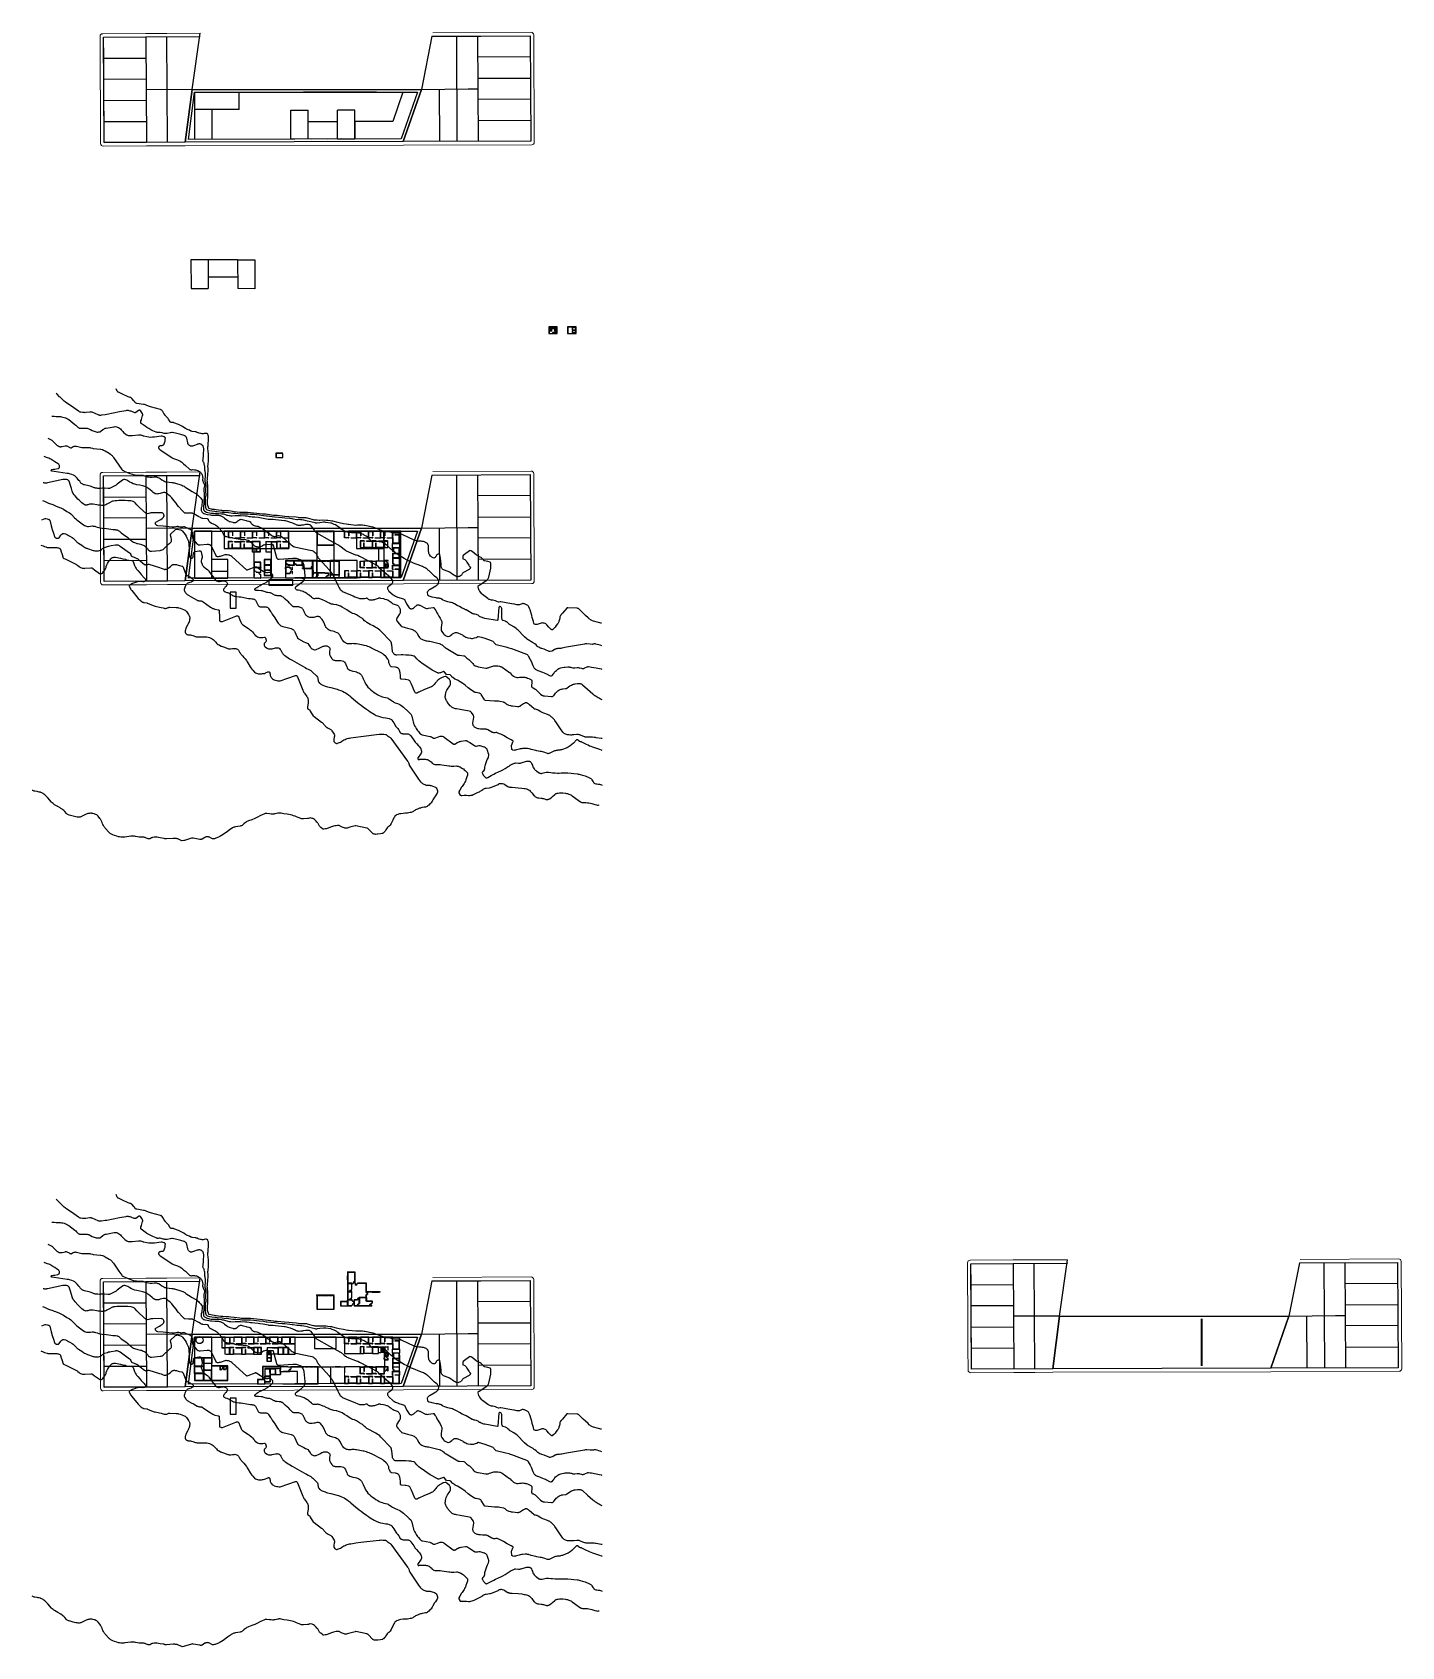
# Model space of a CAD drawing. Header units: centimetres. Extents: x 0 to 1311401, y -389375 to 85618.
# Drawn here: x 636992 to 714626, y -211592 to -120070 of the extents above; entities that cross this region are included whole.
import ezdxf

# ---------------------------------------------------------------- set-up
doc = ezdxf.new("R2010")
doc.units = ezdxf.units.CM
doc.header["$LTSCALE"] = 4
for name, pattern in [('DASHED2', [9.525, 6.35, -3.175]), ('HIDDEN', [9.525, 6.35, -3.175]), ('LTYPE_4', [112.5, 56.25, -56.25]), ('LTYPE_6', [168.75, 112.5, -28.125, 0, -28.125])]:
    doc.linetypes.add(name, pattern=pattern)
for name, color, linetype in [('0.1', 1, 'Continuous'), ('0.2', 2, 'Continuous'), ('0.4', 4, 'Continuous'), ('0.6', 6, 'Continuous'), ('02-CONT', 2, 'Continuous'), ('04', 254, 'Continuous'), ('08', 8, 'Continuous'), ('CURVAS-INTERMEDIARIAS', 39, 'Continuous'), ('CURVAS-MESTRA', 34, 'Continuous'), ('LIMITE-L', 7, 'Continuous')]:
    doc.layers.add(name, color=color, linetype=linetype)
doc.layers.add('K-ALINHAMENTO', color=10, linetype='Continuous', lineweight=9)
doc.layers.add('P-MEIOFIO', color=171, linetype='Continuous', lineweight=9)

# ---------------------------------------------------------------- blocks, each defined once
blk = doc.blocks.new('1_00e-flat-4')
at = {"color": 1}
blk.add_arc((28, -52), 100, 90, 180, dxfattribs=at)
at = {"layer": '02-CONT'}
blk.add_lwpolyline([(28, -52), (25, -52), (25, 48), (28, 48)], close=True, dxfattribs=at)
blk = doc.blocks.new('1_00')
for p, q in [((-129, 59), (-129, 109)), ((-129, 109), (-126, 109)), ((-129, 59), (-126, 59)), ((-126, 59), (-126, 109)), ((-29, 109), (-32, 109)), ((-32, 59), (-32, 109)), ((-29, 59), (-32, 59)), ((-29, 59), (-29, 109))]:
    blk.add_line(p, q)
at = {"color": 1}
for centre, start, end in [((-129, 59), 0, 90), ((-29, 59), 90, 180)]:
    blk.add_arc(centre, 50, start, end, dxfattribs=at)

msp = doc.modelspace()

# ---------------------------------------------------------------- linework, layer by layer
at = {"color": 1}
for points in [[(659650.548, -120299.548), (665220.33, -120269.178), (665252.936, -126248.934), (658029.975, -126268.68)], [(659650.548, -145172.908), (665220.33, -145142.538), (665252.936, -151122.294), (658029.975, -151142.04)], [(708824.048, -189832.169), (714393.83, -189801.799), (714426.435, -195781.555), (707203.475, -195801.301)], [(659650.548, -190862.265), (665220.33, -190831.895), (665252.936, -196811.651), (658029.975, -196831.397)]]:
    msp.add_lwpolyline(points, dxfattribs=at)
for points in [[(666542.875, -136826.295, 0.730635724), (666489.944, -136826.295), (666489.944, -136862.842, -0.414213562), (666489.444, -136863.342), (666477.847, -136863.342, -0.414213562), (666477.347, -136862.842), (666477.347, -136819.342, -0.913215949), (666555.473, -136819.342, -0.400736253), (666555.473, -136819.342), (666555.473, -136862.842, -0.414213562), (666554.973, -136863.342), (666543.375, -136863.342, -0.414213562), (666542.875, -136862.842), (666542.875, -136826.295, 0.338164409)], [(666480.192, -136863.842, -0.414213562), (666479.692, -136863.342), (666479.692, -136863.342), (666487.599, -136863.342, -0.414213562), (666487.099, -136863.842)], [(666552.628, -136863.842, 0.414213562), (666553.128, -136863.342), (666553.128, -136863.342), (666545.22, -136863.342, 0.414213562), (666545.72, -136863.842)]]:
    msp.add_lwpolyline(points, format="xyb", close=True)
at = {"color": 13}
for points in [[(666542.875, -136861.796, -0.003012999), (666541.897, -136862.908, -0.182042941), (666541.023, -136863.502, -0.105161875), (666491.797, -136863.502, -0.060627408), (666491.797, -136863.502, -0.182042941), (666490.922, -136862.908, -0.003012999), (666489.944, -136861.796)], [(666489.944, -136862.01, 0.083170836), (666490.513, -136863.196, 0.182042941), (666491.679, -136863.988, 0.105232883), (666541.14, -136863.988, 0.060623125), (666541.14, -136863.988, 0.182042941), (666542.306, -136863.196, 0.083170836), (666542.875, -136862.01)]]:
    msp.add_lwpolyline(points, format="xyb", dxfattribs=at)
msp.add_lwpolyline([(666542.875, -136862.842), (666542.875, -136863.247, -0.282093309), (666541.478, -136865.527, -0.060582657), (666541.478, -136865.527, -0.105697378), (666491.342, -136865.527, -0.282093309), (666489.944, -136863.247), (666489.944, -136862.842)], format="xyb")
at = {"color": 1, "ltscale": 0.05}
msp.add_lwpolyline([(656819.345, -194762.412), (656795.184, -194837.9), (656804.375, -194845.709), (656784.354, -194839.309), (656792.453, -194846.444), (656769.691, -194917.653)], dxfattribs=at)
at = {"color": 13}
for centre, radius, start, end in [((666478.438, -136830.625), 12.652, 22.92477193, 94.38991893), ((666478.448, -136830.502), 13.031, 24.83317981, 94.04067475), ((666477.02, -136814.02), 24.256, 5.90085344, 57.02756303), ((666477.036, -136813.971), 24.716, 6.35506245, 56.65182762), ((666554.401, -136813.639), 23.762, 121.2512333, 173.5510095), ((666554.435, -136813.687), 23.317, 120.8587543, 174.00522905), ((666553.604, -136830.271), 12.862, 83.02205733, 152.6957592), ((666553.63, -136830.382), 12.475, 82.64500802, 154.63374565)]:
    msp.add_arc(centre, radius, start, end, dxfattribs=at)
at = {"layer": '0.1'}
for p, q in [((646189.154, -123472.929), (646196.393, -126120.996)), ((648720.843, -124452.929), (648720.843, -123472.929)), ((656514.624, -123472.929), (652375.674, -123472.929)), ((657998.328, -123472.929), (657423.562, -125130.334)), ((658823.899, -123472.929), (657909.741, -126109.008)), ((648720.843, -124449.801), (646191.825, -124449.801)), ((647171.837, -124452.929), (647176.39, -126118.317)), ((651651.517, -126120.256), (651654.646, -124491.238)), ((651654.646, -124491.238), (652631.517, -124493.909)), ((654294.93, -125138.377), (652629.542, -125142.93)), ((652634.646, -126122.926), (652631.517, -124493.909)), ((654297.609, -126118.374), (654300.737, -124489.356)), ((655277.609, -124486.685), (654300.737, -124489.356)), ((655274.481, -126115.703), (655277.609, -124486.685)), ((657423.562, -125130.334), (655274.924, -125136.207)), ((655274.93, -125138.377), (655277.609, -126118.374)), ((654297.609, -126118.374), (651651.516, -126121.043)), ((654504.553, -126118.317), (652820.051, -126122.922)), ((657909.741, -126109.008), (653704.814, -126120.503)), ((654297.609, -126118.374), (655277.609, -126118.374)), ((648635.048, -132973.054), (645988.955, -132970.384)), ((645988.956, -132971.171), (645992.084, -134600.189)), ((646972.084, -132968.501), (646968.956, -134597.519)), ((648635.048, -132973.054), (648638.176, -134602.071)), ((648635.048, -132973.054), (649615.048, -132973.054)), ((649611.92, -132975.724), (649615.048, -134604.742)), ((648632.369, -133953.05), (646966.981, -133948.497)), ((645992.084, -134600.189), (646968.956, -134597.519)), ((649615.048, -134604.742), (648638.176, -134602.071)), ((666301.961, -137139.867), (666301.961, -137154.867)), ((666421.961, -137139.867), (666421.961, -137154.867)), ((666741.961, -137089.867), (666491.961, -137089.867)), ((666491.961, -137089.867), (666491.961, -137139.867)), ((667361.613, -137139.867), (667361.613, -137154.867)), ((667481.613, -137139.867), (667481.613, -137154.867)), ((650234.595, -148936.159), (650234.595, -149526.159)), ((650234.595, -148936.159), (650534.595, -148936.159)), ((650534.595, -148936.159), (650534.595, -149326.159)), ((650534.595, -148936.159), (650839.584, -148936.159)), ((650534.595, -148951.159), (650839.584, -148951.159)), ((650549.595, -148936.159), (650549.595, -149326.159)), ((653354.189, -148346.289), (653154.189, -148346.289)), ((653154.189, -148361.289), (653354.189, -148361.289)), ((653784.189, -148346.289), (653384.189, -148346.289)), ((653384.189, -148361.289), (653784.189, -148361.289)), ((654014.189, -148346.289), (653814.189, -148346.289)), ((653814.189, -148361.289), (654014.189, -148361.289)), ((657419.365, -149316.166), (657419.365, -149041.468)), ((657809.444, -149041.468), (657809.028, -149301.491)), ((648069.154, -149966.289), (647169.154, -149966.289)), ((648069.333, -151011.729), (648069.154, -149966.289)), ((649554.595, -149326.11), (649554.595, -151004.388)), ((650234.595, -149526.159), (650534.595, -149526.159)), ((650534.595, -149326.11), (650534.595, -151001.709)), ((652488.798, -150029.9), (652728.798, -150029.9)), ((652728.798, -150044.9), (652488.798, -150044.9)), ((653623.798, -150029.9), (653223.798, -150029.9)), ((653223.798, -150044.9), (653623.798, -150044.9)), ((653883.798, -150029.9), (653683.798, -150029.9)), ((653683.798, -150044.9), (653883.798, -150044.9)), ((654133.798, -150029.9), (653933.798, -150029.9)), ((653933.798, -150044.9), (654133.798, -150044.9)), ((654383.798, -150029.9), (654183.798, -150029.9)), ((654183.798, -150044.9), (654383.798, -150044.9)), ((656619.308, -149286.468), (656619.308, -150042.642)), ((657001.523, -149271.468), (657081.523, -149271.468)), ((657001.523, -149286.468), (657081.523, -149286.468)), ((657104.365, -150015.642), (657004.365, -150015.642)), ((657004.365, -150030.642), (657104.365, -150030.642)), ((657419.365, -149316.166), (657419.365, -149507.341)), ((657464.365, -149507.341), (657419.365, -149507.341)), ((657464.365, -149316.166), (657464.365, -149507.341)), ((657794.314, -149800.142), (657794.314, -149425.142)), ((657794.314, -149907.642), (657794.314, -150257.642)), ((657809.314, -149425.142), (657809.314, -149800.142)), ((657809.314, -150257.642), (657809.314, -149907.642)), ((647169.333, -150611.729), (648069.333, -150611.729)), ((647169.333, -151011.729), (648069.333, -151011.729)), ((649554.595, -150483.808), (649554.595, -150603.808)), ((649554.595, -150779.388), (649554.595, -150899.388)), ((649569.595, -150483.808), (649569.595, -150603.808)), ((649569.595, -150779.388), (649569.595, -150899.388)), ((651353.798, -150489.9), (651353.798, -150419.9)), ((651368.798, -150419.9), (651368.798, -150489.9)), ((652914.365, -150578.717), (652899.365, -150578.717)), ((652899.365, -150828.717), (652899.365, -150578.717)), ((652914.365, -150828.717), (652899.365, -150828.717)), ((652914.365, -150578.717), (652914.365, -150828.717)), ((652994.005, -150986.717), (653094.005, -150986.717)), ((653094.005, -151001.717), (652994.005, -151001.717)), ((653363.005, -150986.717), (653723.005, -150986.717)), ((653723.005, -151001.717), (653363.005, -151001.717)), ((657169.365, -150392.142), (657169.365, -150240.142)), ((654865.946, -190802.84), (654865.946, -190562.84)), ((654880.946, -190562.84), (654880.946, -190802.84)), ((655520.946, -190982.84), (655520.946, -190997.84)), ((655520.946, -190982.84), (655770.946, -190982.84)), ((655770.946, -190997.84), (655520.946, -190997.84)), ((655770.946, -190982.84), (655770.946, -190997.84)), ((653354.189, -191670.36), (653154.189, -191670.36)), ((653154.189, -191685.36), (653354.189, -191685.36)), ((653784.189, -191670.36), (653384.189, -191670.36)), ((653384.189, -191685.36), (653784.189, -191685.36)), ((654014.189, -191670.36), (653814.189, -191670.36)), ((653814.189, -191685.36), (654014.189, -191685.36)), ((654865.946, -192012.84), (654865.946, -191942.84)), ((654880.946, -191942.84), (654880.946, -192012.84)), ((656658.946, -191473.84), (656258.946, -191473.84)), ((656258.946, -191488.84), (656658.946, -191488.84)), ((655339.946, -192252.84), (655439.946, -192252.84)), ((655439.946, -192267.84), (655339.946, -192267.84)), ((655708.946, -192252.84), (656068.946, -192252.84)), ((656068.946, -192267.84), (655708.946, -192267.84)), ((648004.19, -194411.361), (648124.19, -194411.361)), ((648004.19, -194426.361), (648194.19, -194426.361)), ((650309.19, -194625.516), (650309.19, -195015.516)), ((650309.19, -194625.516), (650609.19, -194625.516)), ((650309.19, -194861.016), (650309.19, -195013.016)), ((650523.532, -194850.516), (650523.532, -194950.516)), ((650609.19, -194625.516), (650914.179, -194625.516)), ((650609.19, -194640.516), (650914.179, -194640.516)), ((657004.365, -194750.825), (656764.365, -194750.825)), ((657004.365, -194765.825), (656764.365, -194765.825)), ((657169.365, -195085.325), (657169.365, -194933.325)), ((657419.365, -194958.328), (657419.365, -194730.825)), ((657809.444, -194730.825), (657809.028, -194943.652)), ((648069.154, -195665.646), (647169.154, -195665.646)), ((648069.154, -195680.646), (647169.154, -195680.646)), ((647779.225, -195667.285), (647699.225, -195667.285)), ((647699.225, -195682.285), (647779.225, -195682.285)), ((647994.225, -195667.285), (647914.225, -195667.285)), ((647914.225, -195682.285), (647994.225, -195682.285)), ((647989.148, -195000.566), (648109.148, -195000.566)), ((647989.148, -195015.566), (648179.148, -195015.566)), ((648069.333, -196501.086), (648069.189, -195667.285)), ((650682, -195734.175), (650064, -195734.175)), ((651062, -195824.175), (650167.194, -195824.175)), ((650662, -195734.175), (650662, -195714.175)), ((650682, -195734.175), (650682, -195714.175)), ((650692, -195734.175), (650692, -195714.175)), ((650712, -195734.175), (650692, -195734.175)), ((650712, -195734.175), (650712, -195714.175)), ((650722, -195734.175), (650722, -195714.175)), ((650742, -195734.175), (650722, -195734.175)), ((650742, -195734.175), (650742, -195714.175)), ((650752, -195734.175), (650752, -195714.175)), ((650772, -195734.175), (650752, -195734.175)), ((650772, -195734.175), (650772, -195714.175)), ((650782, -195734.175), (650782, -195714.175)), ((650802, -195734.175), (650782, -195734.175)), ((650802, -195734.175), (650802, -195714.175)), ((650812, -195734.175), (650812, -195714.175)), ((650832, -195734.175), (650812, -195734.175)), ((650832, -195734.175), (650832, -195714.175)), ((650842, -195734.175), (650842, -195714.175)), ((650862, -195734.175), (650842, -195734.175)), ((650862, -195734.175), (650862, -195714.175)), ((650872, -195734.175), (650872, -195714.175)), ((650892, -195734.175), (650872, -195734.175)), ((650892, -195734.175), (650892, -195714.175)), ((650902, -195734.175), (650902, -195714.175)), ((650922, -195734.175), (650902, -195734.175)), ((650922, -195734.175), (650922, -195714.175)), ((650932, -195734.175), (650932, -195714.175)), ((650972, -195734.175), (650932, -195734.175)), ((650952, -195734.175), (650952, -195714.175)), ((650952, -195734.175), (650952, -195714.175)), ((650972, -195734.175), (650972, -195714.175)), ((650982, -195734.175), (650982, -195714.175)), ((651002, -195734.175), (650982, -195734.175)), ((651002, -195734.175), (651002, -195714.175)), ((651012, -195734.175), (651012, -195714.175)), ((651032, -195734.175), (651012, -195734.175)), ((651032, -195734.175), (651032, -195714.175)), ((651042, -195734.175), (651042, -195714.175)), ((651062, -195734.175), (651042, -195734.175)), ((651062, -195734.175), (651062, -195714.175)), ((652397.699, -195719.257), (651656.387, -195719.257)), ((651656.387, -195734.257), (652397.699, -195734.257)), ((652657.699, -195719.257), (652457.699, -195719.257)), ((652457.699, -195734.257), (652657.699, -195734.257)), ((652907.699, -195719.257), (652707.699, -195719.257)), ((652707.699, -195734.257), (652907.699, -195734.257)), ((653157.699, -195719.257), (652957.699, -195719.257)), ((652957.699, -195734.257), (653157.699, -195734.257)), ((653986.865, -195719.257), (654106.865, -195719.257)), ((653986.865, -195734.257), (654106.865, -195734.257)), ((654156.865, -195719.257), (654456.865, -195719.257)), ((654456.865, -195734.257), (654156.865, -195734.257)), ((654506.865, -195719.257), (654626.865, -195719.257)), ((654506.865, -195734.257), (654626.865, -195734.257)), ((656321.523, -194960.825), (656401.523, -194960.825)), ((656955.023, -194975.825), (656954.365, -195731.999)), ((657104.365, -195110.825), (657004.365, -195110.825)), ((657004.365, -195125.825), (657104.365, -195125.825)), ((657146.365, -195796.999), (657146.365, -195896.999)), ((657161.365, -195896.999), (657161.365, -195796.999)), ((657419.365, -194958.328), (657419.365, -195149.502)), ((657464.365, -195149.502), (657419.365, -195149.502)), ((657464.365, -194958.328), (657464.365, -195149.502)), ((657794.314, -195442.304), (657794.314, -195067.303)), ((657794.314, -195549.804), (657794.314, -195946.999)), ((657809.314, -195067.303), (657809.314, -195442.304)), ((657809.314, -195946.999), (657809.314, -195549.804)), ((646189.319, -196486.086), (648069.333, -196486.086)), ((646189.32, -196501.086), (648069.333, -196501.086)), ((646696.725, -196446.086), (646696.725, -196146.086)), ((646711.725, -196146.086), (646711.725, -196446.086)), ((648054.333, -196501.089), (648054.225, -195877.285)), ((650167.194, -196603.219), (650167.194, -196673.219)), ((650182.194, -196578.203), (650182.194, -196508.203)), ((650788.36, -195930.257), (650773.36, -195930.257))]:
    msp.add_line(p, q, dxfattribs=at)
at = {"layer": '0.1', "linetype": 'HIDDEN'}
for p, q in [((656764.365, -194765.825), (656764.365, -194600.825)), ((656764.365, -194915.825), (656764.365, -194765.825)), ((656794.365, -194750.825), (656794.365, -194600.825)), ((656794.365, -194842.509), (656794.365, -194765.825)), ((656824.365, -194750.825), (656824.365, -194600.825)), ((656854.365, -194750.825), (656854.365, -194600.825)), ((656884.365, -194750.825), (656884.365, -194600.825)), ((656914.365, -194750.825), (656914.365, -194600.825)), ((656944.365, -194750.825), (656944.365, -194600.825)), ((656974.365, -194750.825), (656974.365, -194600.825)), ((657004.365, -194765.825), (657004.365, -194600.825))]:
    msp.add_line(p, q, dxfattribs=at)
at = {"layer": '0.1'}
for points in [[(666756.961, -137154.867), (666756.961, -136764.867), (666276.961, -136764.867), (666276.961, -137154.867)], [(666741.961, -137139.867), (666741.961, -136779.867), (666291.961, -136779.867), (666291.961, -137139.867)], [(666341.961, -136989.867), (666441.961, -136989.867), (666441.961, -136779.867), (666341.961, -136779.867)], [(666591.961, -136989.867), (666691.961, -136989.867), (666691.961, -136779.867), (666591.961, -136779.867)], [(667816.613, -137154.867), (667816.613, -136764.867), (667336.613, -136764.867), (667336.613, -137154.867)], [(667801.613, -137139.867), (667801.613, -136779.867), (667351.613, -136779.867), (667351.613, -137139.867)], [(667591.613, -136829.867), (667591.613, -136929.867), (667801.613, -136929.867), (667801.613, -136829.867)], [(667591.613, -136989.867), (667591.613, -137089.867), (667801.613, -137089.867), (667801.613, -136989.867)], [(646189.333, -151011.729), (647169.333, -151011.729), (647169.154, -148346.289), (646189.154, -148346.289)], [(651534.595, -149326.11), (651534.595, -148346.11), (647869.154, -148346.289), (647869.154, -149326.289)], [(649464.595, -149326.209), (649914.595, -149326.209), (649914.595, -148936.209), (649464.595, -148936.209)], [(649479.595, -149311.209), (649899.595, -149311.209), (649899.595, -148951.209), (649479.595, -148951.209)], [(654099.187, -148346.289), (653119.187, -148346.289), (653119.366, -150988.733), (654099.366, -150988.733)], [(656912.743, -149326.289), (656912.743, -148346.289), (655380.023, -148346.468), (655380.023, -149326.468)], [(656912.845, -150983.754), (657892.845, -150983.754), (657892.743, -148346.289), (656912.743, -148346.289)], [(649469.595, -149326.209), (649699.595, -149326.209), (649699.595, -149548.209), (649469.595, -149548.209)], [(649484.595, -149341.209), (649684.595, -149341.209), (649684.595, -149533.209), (649484.595, -149533.209)], [(650534.595, -150273.771), (650534.595, -149963.771), (650144.595, -149963.771), (650144.595, -150273.771)], [(650519.595, -150258.771), (650519.595, -149978.771), (650159.595, -149978.771), (650159.595, -150258.771)], [(653119.334, -151001.538), (653119.334, -150021.538), (651353.798, -150021.717), (651353.798, -151001.717)], [(653880.163, -150008.733), (653880.163, -150988.733), (655412.883, -150988.555), (655412.883, -150008.555)], [(649944.595, -150414.551), (649944.595, -150104.551), (649554.595, -150104.551), (649554.595, -150414.551)], [(649929.595, -150399.551), (649929.595, -150119.551), (649569.595, -150119.551), (649569.595, -150399.551)], [(650534.595, -150568.771), (650534.595, -150258.771), (650144.595, -150258.771), (650144.595, -150568.771)], [(650534.595, -150863.771), (650534.595, -150553.771), (650144.595, -150553.771), (650144.595, -150863.771)], [(650519.595, -150553.771), (650519.595, -150273.771), (650159.595, -150273.771), (650159.595, -150553.771)], [(650519.595, -150848.771), (650519.595, -150568.771), (650159.595, -150568.771), (650159.595, -150848.771)], [(650406.763, -151407.989), (651756.763, -151407.989), (651756.763, -151107.989), (650406.763, -151107.989)], [(649539.19, -195015.566), (649989.19, -195015.566), (649989.19, -194625.566), (649539.19, -194625.566)], [(649554.19, -195000.566), (649974.19, -195000.566), (649974.19, -194640.566), (649554.19, -194640.566)], [(651224.179, -194625.516), (650914.179, -194625.516), (650914.179, -195015.516), (651224.179, -195015.516)], [(651209.179, -194640.516), (650929.179, -194640.516), (650929.179, -195000.516), (651209.179, -195000.516)], [(651519.179, -194625.516), (651209.179, -194625.516), (651209.179, -195015.516), (651519.179, -195015.516)], [(651504.179, -194640.516), (651224.179, -194640.516), (651224.179, -195000.516), (651504.179, -195000.516)], [(650309.19, -195000.566), (650539.19, -195000.566), (650539.19, -195222.566), (650309.19, -195222.566)], [(650309.19, -195208.379), (650539.19, -195208.379), (650539.19, -195430.379), (650309.19, -195430.379)], [(650324.19, -195015.566), (650524.19, -195015.566), (650524.19, -195207.566), (650324.19, -195207.566)], [(650324.19, -195223.379), (650524.19, -195223.379), (650524.19, -195415.379), (650324.19, -195415.379)]]:
    msp.add_lwpolyline(points, close=True, dxfattribs=at)
for points in [[(653188.005, -150986.717), (653188.005, -150976.717)], [(655533.946, -192252.84), (655533.946, -192242.84)], [(647169.32, -196501.086), (647169.154, -194035.646), (646189.154, -194035.646), (646189.32, -196501.086)], [(651504.179, -194625.516), (651504.179, -195015.516), (651904.19, -195015.516), (651904.19, -194035.646)], [(651519.179, -194625.516), (651519.179, -195000.516), (651889.19, -195000.516), (651889.19, -194050.646)], [(651904.19, -194035.646), (651594.19, -194035.646), (651594.19, -194425.646)], [(651889.19, -194050.646), (651609.19, -194050.646), (651609.19, -194425.646)], [(651063.879, -196154.175), (651063.879, -196144.175)]]:
    msp.add_lwpolyline(points, dxfattribs=at)
at = {"layer": '0.2'}
for p, q in [((650812.665, -144180.732), (651197.665, -144180.732)), ((650812.665, -144182.732), (651197.665, -144182.732)), ((653354.189, -148352.289), (653154.189, -148352.289)), ((653154.189, -148355.289), (653354.189, -148355.289)), ((654014.189, -148352.289), (653814.189, -148352.289)), ((653814.189, -148355.289), (654014.189, -148355.289)), ((653883.798, -150035.9), (653683.798, -150035.9)), ((653683.798, -150038.9), (653883.798, -150038.9)), ((654133.798, -150035.9), (653933.798, -150035.9)), ((653933.798, -150038.9), (654133.798, -150038.9)), ((654383.798, -150035.9), (654183.798, -150035.9)), ((654183.798, -150038.9), (654383.798, -150038.9)), ((657800.314, -149800.142), (657800.314, -149425.142)), ((657803.314, -149425.142), (657803.314, -149800.142)), ((653354.189, -191676.36), (653154.189, -191676.36)), ((653154.189, -191679.36), (653354.189, -191679.36)), ((654014.189, -191676.36), (653814.189, -191676.36)), ((653814.189, -191679.36), (654014.189, -191679.36)), ((654480.946, -192265.84), (654865.946, -192265.84)), ((654480.946, -192267.84), (654865.946, -192267.84)), ((656794.365, -194915.825), (656794.365, -194842.509)), ((656824.365, -194915.825), (656824.365, -194765.825)), ((656854.365, -194915.825), (656854.365, -194765.825)), ((656884.365, -194915.825), (656884.365, -194765.825)), ((656914.365, -194915.825), (656914.365, -194765.825)), ((656944.365, -194915.825), (656944.365, -194765.825)), ((656974.365, -194915.825), (656974.365, -194765.825)), ((657004.365, -194915.825), (657004.365, -194765.825)), ((652657.699, -195725.257), (652457.699, -195725.257)), ((652457.699, -195728.257), (652657.699, -195728.257)), ((652907.699, -195725.257), (652707.699, -195725.257)), ((652707.699, -195728.257), (652907.699, -195728.257)), ((653157.699, -195725.257), (652957.699, -195725.257)), ((652957.699, -195728.257), (653157.699, -195728.257)), ((653986.865, -195725.257), (654106.865, -195725.257)), ((653986.865, -195728.257), (654106.865, -195728.257)), ((654506.865, -195725.257), (654626.865, -195725.257)), ((654506.865, -195728.257), (654626.865, -195728.257)), ((657800.314, -195442.304), (657800.314, -195067.303)), ((657803.314, -195067.303), (657803.314, -195442.304)), ((649782.194, -196691.219), (650167.194, -196691.219)), ((649782.194, -196693.219), (650167.194, -196693.219))]:
    msp.add_line(p, q, dxfattribs=at)
at = {"layer": '0.2', "linetype": 'DASHED2'}
for p, q in [((652488.798, -150035.9), (652728.798, -150035.9)), ((652728.798, -150038.9), (652488.798, -150038.9)), ((657001.523, -149277.468), (657081.523, -149277.468)), ((657001.523, -149280.468), (657081.523, -149280.468)), ((657104.365, -150021.642), (657004.365, -150021.642)), ((657004.365, -150024.642), (657104.365, -150024.642)), ((657800.314, -149907.642), (657800.314, -150257.642)), ((657803.314, -150257.642), (657803.314, -149907.642)), ((649560.595, -150483.808), (649560.595, -150603.808)), ((649560.595, -150779.388), (649560.595, -150899.388)), ((649563.595, -150483.808), (649563.595, -150603.808)), ((649563.595, -150779.388), (649563.595, -150899.388)), ((651359.798, -150489.9), (651359.798, -150419.9)), ((651362.798, -150419.9), (651362.798, -150489.9)), ((652905.365, -150828.717), (652905.365, -150578.717)), ((652908.365, -150578.717), (652908.365, -150828.717)), ((652994.005, -150992.717), (653094.005, -150992.717)), ((653094.005, -150995.717), (652994.005, -150995.717)), ((653363.005, -150992.717), (653723.005, -150992.717)), ((653723.005, -150995.717), (653363.005, -150995.717)), ((654871.946, -190802.84), (654871.946, -190562.84)), ((654874.946, -190562.84), (654874.946, -190802.84)), ((655520.946, -190988.84), (655770.946, -190988.84)), ((655770.946, -190991.84), (655520.946, -190991.84)), ((654871.946, -192012.84), (654871.946, -191942.84)), ((654874.946, -191942.84), (654874.946, -192012.84)), ((655339.946, -192258.84), (655439.946, -192258.84)), ((655439.946, -192261.84), (655339.946, -192261.84)), ((655708.946, -192258.84), (656068.946, -192258.84)), ((656068.946, -192261.84), (655708.946, -192261.84)), ((648004.19, -194417.361), (648124.19, -194417.361)), ((648004.19, -194420.361), (648124.19, -194420.361)), ((647779.225, -195673.285), (647699.225, -195673.285)), ((647699.225, -195676.285), (647779.225, -195676.285)), ((647994.225, -195673.285), (647914.225, -195673.285)), ((647914.225, -195676.285), (647994.225, -195676.285)), ((647989.148, -195006.566), (648109.148, -195006.566)), ((647989.148, -195009.566), (648109.148, -195009.566)), ((656321.523, -194966.825), (656401.523, -194966.825)), ((656321.523, -194969.825), (656401.523, -194969.825)), ((657104.365, -195116.825), (657004.365, -195116.825)), ((657004.365, -195119.825), (657104.365, -195119.825)), ((657152.365, -195796.999), (657152.365, -195896.999)), ((657155.365, -195896.999), (657155.365, -195796.999)), ((657800.314, -195549.804), (657800.314, -195946.999)), ((657803.314, -195946.999), (657803.314, -195549.804)), ((646702.725, -196446.086), (646702.725, -196146.086)), ((646705.725, -196146.086), (646705.725, -196446.086)), ((650173.194, -196508.203), (650173.194, -196578.203)), ((650176.194, -196578.203), (650176.194, -196508.203)), ((651237, -195989.257), (651597, -195989.257)), ((651597, -195992.257), (651237, -195992.257))]:
    msp.add_line(p, q, dxfattribs=at)
at = {"layer": '0.2'}
for points in [[(653384.189, -148356.289), (653484.189, -148356.289), (653484.189, -148351.289), (653384.189, -148351.289)], [(653484.189, -148351.289), (653584.189, -148351.289), (653584.189, -148346.289), (653484.189, -148346.289)], [(653684.189, -148351.289), (653584.189, -148351.289), (653584.189, -148346.289), (653684.189, -148346.289)], [(653784.189, -148356.289), (653684.189, -148356.289), (653684.189, -148351.289), (653784.189, -148351.289)], [(654367.486, -151001.717), (652882.486, -151001.717), (652882.486, -150029.9), (654367.486, -150029.9)], [(653223.798, -150039.9), (653323.798, -150039.9), (653323.798, -150034.9), (653223.798, -150034.9)], [(653323.798, -150034.9), (653423.798, -150034.9), (653423.798, -150029.9), (653323.798, -150029.9)], [(653523.798, -150034.9), (653423.798, -150034.9), (653423.798, -150029.9), (653523.798, -150029.9)], [(653623.798, -150039.9), (653523.798, -150039.9), (653523.798, -150034.9), (653623.798, -150034.9)], [(653384.189, -191680.36), (653484.189, -191680.36), (653484.189, -191675.36), (653384.189, -191675.36)], [(653484.189, -191675.36), (653584.189, -191675.36), (653584.189, -191670.36), (653484.189, -191670.36)], [(653684.189, -191675.36), (653584.189, -191675.36), (653584.189, -191670.36), (653684.189, -191670.36)], [(653784.189, -191680.36), (653684.189, -191680.36), (653684.189, -191675.36), (653784.189, -191675.36)], [(656258.946, -191483.84), (656358.946, -191483.84), (656358.946, -191478.84), (656258.946, -191478.84)], [(656358.946, -191478.84), (656458.946, -191478.84), (656458.946, -191473.84), (656358.946, -191473.84)], [(656558.946, -191478.84), (656458.946, -191478.84), (656458.946, -191473.84), (656558.946, -191473.84)], [(656658.946, -191483.84), (656558.946, -191483.84), (656558.946, -191478.84), (656658.946, -191478.84)], [(652097.699, -195724.257), (652197.699, -195724.257), (652197.699, -195719.257), (652097.699, -195719.257)], [(652297.699, -195724.257), (652197.699, -195724.257), (652197.699, -195719.257), (652297.699, -195719.257)], [(652397.699, -195729.257), (652297.699, -195729.257), (652297.699, -195724.257), (652397.699, -195724.257)], [(654156.865, -195729.257), (654231.865, -195729.257), (654231.865, -195724.257), (654156.865, -195724.257)], [(654231.865, -195724.257), (654306.865, -195724.257), (654306.865, -195719.257), (654231.865, -195719.257)], [(654381.865, -195724.257), (654306.865, -195724.257), (654306.865, -195719.257), (654381.865, -195719.257)], [(654456.865, -195729.257), (654381.865, -195729.257), (654381.865, -195724.257), (654456.865, -195724.257)]]:
    msp.add_lwpolyline(points, close=True, dxfattribs=at)
at = {"layer": '0.4'}
for p, q in [((649756.69, -194640.566), (649756.69, -195000.566)), ((649771.69, -194640.566), (649771.69, -195000.566)), ((651594.19, -194410.646), (651889.19, -194410.646)), ((651594.19, -194425.646), (651889.19, -194425.646)), ((654700.023, -194425.825), (654700.023, -194975.825)), ((650914.179, -195000.516), (650309.19, -195000.516)), ((650914.179, -195015.516), (650309.19, -195015.516)), ((653197.699, -195719.257), (653899.365, -195719.257)), ((653197.699, -195734.257), (653899.365, -195734.257)), ((654700.023, -194975.825), (655580.023, -194975.825)), ((655579.365, -195731.999), (654714.365, -195731.999)), ((654714.365, -195731.999), (654714.365, -195760.403)), ((657794.314, -195748.401), (657434.405, -195748.278))]:
    msp.add_line(p, q, dxfattribs=at)
for points in [[(649684.595, -149326.209), (649914.595, -149326.209), (649914.595, -149536.209), (649684.595, -149536.209)], [(649699.595, -149341.209), (649899.595, -149341.209), (649899.595, -149521.209), (649699.595, -149521.209)], [(648208.126, -152718.53), (648558.126, -152718.53), (648558.126, -151818.53), (648208.126, -151818.53)], [(647731.164, -194036.361), (647731.164, -194640.566), (647934.164, -194640.566), (647934.164, -194036.361)], [(647746.164, -194051.361), (647746.164, -194625.566), (647919.164, -194625.566), (647919.164, -194051.361)], [(654211.852, -194035.642), (652981.852, -194035.642), (652981.852, -194695.642), (654211.852, -194695.642)], [(646189.293, -195201.086), (646711.699, -195201.086), (646711.699, -195711.086), (646189.293, -195711.086)], [(646189.293, -195696.086), (646711.699, -195696.086), (646711.699, -196106.086), (646189.293, -196106.086)], [(646204.293, -195216.086), (646696.699, -195216.086), (646696.699, -195696.086), (646204.293, -195696.086)], [(646204.293, -195711.086), (646696.699, -195711.086), (646696.699, -196091.086), (646204.293, -196091.086)], [(646696.919, -195201.086), (647169.233, -195201.086), (647169.233, -195546.086), (646696.919, -195546.086)], [(646711.919, -195216.086), (647154.233, -195216.086), (647154.233, -195531.086), (646711.919, -195531.086)], [(646696.725, -196501.086), (647166.725, -196501.086), (647166.725, -195921.086), (646696.725, -195921.086)], [(646711.725, -196486.086), (647151.725, -196486.086), (647151.725, -195936.086), (646711.725, -195936.086)], [(648208.126, -198407.887), (648558.126, -198407.887), (648558.126, -197507.887), (648208.126, -197507.887)]]:
    msp.add_lwpolyline(points, close=True, dxfattribs=at)
msp.add_circle((646476.369, -194212.118), 200.338, dxfattribs=at)
at = {"layer": '0.6'}
for p, q in [((650812.665, -144167.732), (650812.665, -144182.732)), ((648319.595, -148961.209), (648334.595, -148961.209)), ((648319.595, -149061.209), (648334.595, -149061.209)), ((648334.595, -148612.004), (648349.595, -148612.004)), ((648334.595, -148712.004), (648349.595, -148712.004)), ((648344.595, -148951.209), (648344.595, -148936.209)), ((648359.595, -148722.004), (648359.595, -148737.004)), ((648464.595, -148951.209), (648464.595, -148936.209)), ((648479.595, -148722.004), (648479.595, -148737.004)), ((648999.595, -148961.209), (649014.595, -148961.209)), ((648999.595, -149061.209), (649014.595, -149061.209)), ((649014.595, -148611.826), (649029.595, -148611.826)), ((649014.595, -148711.826), (649029.595, -148711.826)), ((649024.595, -148951.209), (649024.595, -148936.209)), ((649039.595, -148721.826), (649039.595, -148736.826)), ((649144.595, -148951.209), (649144.595, -148936.209)), ((649159.595, -148721.826), (649159.595, -148736.826)), ((649694.595, -148611.647), (649709.595, -148611.647)), ((649694.595, -148711.647), (649709.595, -148711.647)), ((649719.595, -148721.647), (649719.595, -148736.647)), ((649839.595, -148721.647), (649839.595, -148736.647)), ((650374.595, -148611.468), (650389.595, -148611.468)), ((650374.595, -148711.468), (650389.595, -148711.468)), ((650399.595, -148721.468), (650399.595, -148736.468)), ((650519.595, -148721.468), (650519.595, -148736.468)), ((651054.584, -148961.11), (651069.584, -148961.11)), ((651054.584, -149061.11), (651069.584, -149061.11)), ((651054.595, -148611.289), (651069.595, -148611.289)), ((651054.595, -148711.289), (651069.595, -148711.289)), ((651079.584, -148951.11), (651079.584, -148936.11)), ((651079.595, -148721.289), (651079.595, -148736.289)), ((651199.584, -148951.11), (651199.584, -148936.11)), ((651199.595, -148721.289), (651199.595, -148736.289)), ((653154.189, -148361.289), (653154.189, -148346.289)), ((653354.189, -148361.289), (653354.189, -148346.289)), ((653384.189, -148361.289), (653384.189, -148346.289)), ((653784.189, -148361.289), (653784.189, -148346.289)), ((653814.189, -148361.289), (653814.189, -148346.289)), ((654014.189, -148361.289), (654014.189, -148346.289)), ((654104.638, -151002.77), (654104.638, -148336.289)), ((654915.023, -148611.468), (654930.023, -148611.468)), ((654915.023, -148711.468), (654930.023, -148711.468)), ((654940.023, -148721.468), (654940.023, -148736.468)), ((655060.023, -148721.468), (655060.023, -148736.468)), ((655595.023, -148611.468), (655610.023, -148611.468)), ((655595.023, -148711.468), (655610.023, -148711.468)), ((655620.023, -148721.468), (655620.023, -148736.468)), ((655740.023, -148721.468), (655740.023, -148736.468)), ((655795.023, -148921.468), (655810.023, -148921.468)), ((655795.023, -149021.468), (655810.023, -149021.468)), ((655820.023, -148911.468), (655820.023, -148896.468)), ((655940.023, -148911.468), (655940.023, -148896.468)), ((656275.023, -148611.468), (656290.023, -148611.468)), ((656275.023, -148711.468), (656290.023, -148711.468)), ((656300.023, -148721.468), (656300.023, -148736.468)), ((656420.023, -148721.468), (656420.023, -148736.468)), ((656475.023, -148921.468), (656490.023, -148921.468)), ((656475.023, -149021.468), (656490.023, -149021.468)), ((656500.023, -148911.468), (656500.023, -148896.468)), ((656620.023, -148911.468), (656620.023, -148896.468)), ((656955.023, -148611.468), (656970.023, -148611.468)), ((656955.023, -148711.468), (656970.023, -148711.468)), ((656955.023, -148911.468), (657128.023, -148911.468)), ((656980.023, -148721.468), (656980.023, -148736.468)), ((657100.023, -148721.468), (657100.023, -148736.468)), ((657118.023, -148896.468), (657143.023, -148896.468)), ((657118.023, -148911.468), (657128.023, -148911.468)), ((657128.023, -148896.468), (657128.023, -148911.468)), ((657128.023, -148911.468), (657128.023, -149271.468)), ((657434.444, -148586.468), (657419.444, -148586.468)), ((657434.444, -148706.468), (657419.444, -148706.468)), ((657444.444, -148561.468), (657444.444, -148576.468)), ((657544.444, -148561.468), (657544.444, -148576.468)), ((652488.798, -150044.9), (652488.798, -150029.9)), ((652728.798, -150044.9), (652728.798, -150029.9)), ((652908.798, -150029.9), (652908.798, -150000.967)), ((652923.798, -150029.9), (652923.798, -150015.967)), ((653223.798, -150044.9), (653223.798, -150029.9)), ((653623.798, -150044.9), (653623.798, -150029.9)), ((653683.798, -150044.9), (653683.798, -150029.9)), ((653883.798, -150044.9), (653883.798, -150029.9)), ((653933.798, -150044.9), (653933.798, -150029.9)), ((654133.798, -150044.9), (654133.798, -150029.9)), ((654183.798, -150044.9), (654183.798, -150029.9)), ((656955.023, -149271.468), (657001.523, -149271.468)), ((657001.523, -149271.468), (657001.523, -149286.468)), ((657004.365, -150030.642), (657004.365, -150015.642)), ((657081.523, -149271.468), (657128.023, -149271.468)), ((657081.523, -149271.468), (657081.523, -149286.468)), ((657104.365, -150030.642), (657104.365, -150015.642)), ((657154.365, -150040.642), (657169.365, -150040.642)), ((657794.314, -149425.142), (657809.314, -149425.142)), ((657794.314, -149800.142), (657809.314, -149800.142)), ((657794.314, -149907.642), (657809.314, -149907.642)), ((651368.798, -150419.9), (651353.798, -150419.9)), ((651368.798, -150489.9), (651353.798, -150489.9)), ((651353.798, -150729.9), (651353.798, -150744.9)), ((651478.798, -150264.9), (651478.798, -150279.9)), ((651588.798, -150389.9), (651603.798, -150389.9)), ((651603.798, -150729.9), (651603.798, -150744.9)), ((651608.798, -150399.9), (651608.798, -150414.9)), ((651723.798, -150729.9), (651723.798, -150744.9)), ((651728.798, -150414.9), (651728.798, -150399.9)), ((651848.798, -150264.9), (651848.798, -150279.9)), ((651948.798, -150264.9), (651948.798, -150279.9)), ((652270.33, -151001.717), (652270.33, -150986.717)), ((652308.798, -150339.9), (652293.798, -150339.9)), ((652308.798, -150439.9), (652293.798, -150439.9)), ((652390.33, -151001.717), (652390.33, -150986.717)), ((652914.365, -150378.717), (652899.365, -150378.717)), ((652938.798, -150461.309), (652923.798, -150461.309)), ((652994.005, -150986.717), (652994.005, -151001.717)), ((653063.005, -150722.635), (653063.005, -150737.635)), ((653094.005, -150986.717), (653094.005, -151001.717)), ((653163.005, -150722.635), (653163.005, -150737.635)), ((653173.005, -150876.717), (653188.005, -150876.717)), ((653173.005, -150976.717), (653188.005, -150976.717)), ((653363.005, -150986.717), (653363.005, -151001.717)), ((653598.005, -150737.717), (653583.005, -150737.717)), ((653723.005, -150986.717), (653723.005, -151001.717)), ((653767.392, -150722.717), (653782.392, -150722.717)), ((653767.392, -150856.717), (653782.392, -150856.717)), ((653767.392, -150976.717), (653782.392, -150976.717)), ((654914.365, -150617.642), (654929.365, -150617.642)), ((654914.365, -150717.642), (654929.365, -150717.642)), ((654939.365, -150607.642), (654939.365, -150592.642)), ((655059.365, -150607.642), (655059.365, -150592.642)), ((655594.365, -150617.642), (655609.365, -150617.642)), ((655594.365, -150717.642), (655609.365, -150717.642)), ((655619.365, -150607.642), (655619.365, -150592.642)), ((655739.365, -150607.642), (655739.365, -150592.642)), ((655794.365, -150307.642), (655809.365, -150307.642)), ((655794.365, -150407.642), (655809.365, -150407.642)), ((655819.365, -150417.642), (655819.365, -150432.642)), ((655939.365, -150417.642), (655939.365, -150432.642)), ((656274.365, -150617.642), (656289.365, -150617.642)), ((656274.365, -150717.642), (656289.365, -150717.642)), ((656299.365, -150607.642), (656299.365, -150592.642)), ((656419.365, -150607.642), (656419.365, -150592.642)), ((656474.365, -150307.642), (656489.365, -150307.642)), ((656474.365, -150407.642), (656489.365, -150407.642)), ((656499.365, -150417.642), (656499.365, -150432.642)), ((656619.365, -150417.642), (656619.365, -150432.642)), ((656954.365, -150617.642), (656969.365, -150617.642)), ((656954.365, -150717.642), (656969.365, -150717.642)), ((656979.365, -150607.642), (656979.365, -150592.642)), ((657099.365, -150607.642), (657099.365, -150592.642)), ((657154.365, -150140.642), (657169.365, -150140.642)), ((657434.365, -150177.341), (657419.365, -150177.341)), ((657434.365, -150277.341), (657419.365, -150277.341)), ((657434.365, -150527.642), (657419.365, -150527.642)), ((657434.365, -150647.642), (657419.365, -150647.642)), ((657444.365, -150502.642), (657444.365, -150517.642)), ((657544.365, -150502.642), (657544.365, -150517.642)), ((657794.314, -150257.642), (657809.314, -150257.642)), ((649929.595, -151014.388), (649944.595, -151014.388)), ((654865.946, -190382.84), (654837.013, -190382.84)), ((654865.946, -190367.84), (654852.013, -190367.84)), ((654880.946, -190562.84), (654865.946, -190562.84)), ((654880.946, -190802.84), (654865.946, -190802.84)), ((655175.946, -190982.84), (655175.946, -190997.84)), ((655275.946, -190982.84), (655275.946, -190997.84)), ((655320.946, -190982.84), (655320.946, -190997.84)), ((655420.946, -190982.84), (655420.946, -190997.84)), ((653154.189, -191685.36), (653154.189, -191670.36)), ((653354.189, -191685.36), (653354.189, -191670.36)), ((653384.189, -191685.36), (653384.189, -191670.36)), ((653784.189, -191685.36), (653784.189, -191670.36)), ((653814.189, -191685.36), (653814.189, -191670.36)), ((654014.189, -191685.36), (654014.189, -191670.36)), ((654880.946, -191942.84), (654865.946, -191942.84)), ((654880.946, -192012.84), (654865.946, -192012.84)), ((655100.946, -191342.84), (655115.946, -191342.84)), ((655100.946, -191442.84), (655115.946, -191442.84)), ((655100.946, -191812.84), (655115.946, -191812.84)), ((655100.946, -191912.84), (655115.946, -191912.84)), ((655120.946, -191922.84), (655120.946, -191937.84)), ((655240.946, -191937.84), (655240.946, -191922.84)), ((655408.946, -191922.84), (655408.946, -191937.84)), ((655508.946, -191922.84), (655508.946, -191937.84)), ((655518.946, -192142.84), (655533.946, -192142.84)), ((655943.946, -191506.875), (655928.946, -191506.875)), ((655943.946, -191626.875), (655928.946, -191626.875)), ((655943.946, -192003.84), (655928.946, -192003.84)), ((656243.946, -191988.84), (656258.946, -191988.84)), ((656243.946, -192122.84), (656258.946, -192122.84)), ((656258.946, -191488.84), (656258.946, -191473.84)), ((656658.946, -191488.84), (656658.946, -191473.84)), ((656718.946, -191488.84), (656718.946, -191473.84)), ((654480.946, -192252.84), (654480.946, -192267.84)), ((654865.946, -192252.84), (654865.946, -192267.84)), ((655115.946, -192252.84), (655115.946, -192267.84)), ((655235.946, -192252.84), (655235.946, -192267.84)), ((655339.946, -192252.84), (655339.946, -192267.84)), ((655439.946, -192252.84), (655439.946, -192267.84)), ((655518.946, -192242.84), (655533.946, -192242.84)), ((655708.946, -192252.84), (655708.946, -192267.84)), ((656068.946, -192252.84), (656068.946, -192267.84)), ((656243.946, -192242.84), (656258.946, -192242.84)), ((703278.138, -195662.031), (703278.138, -192995.55)), ((703308.138, -195662.031), (703308.138, -192995.55)), ((648204.148, -194640.566), (648204.148, -194625.566)), ((648394.19, -194650.566), (648409.19, -194650.566)), ((648394.19, -194750.566), (648409.19, -194750.566)), ((648409.19, -194301.361), (648424.19, -194301.361)), ((648409.19, -194401.361), (648424.19, -194401.361)), ((648419.19, -194640.566), (648419.19, -194625.566)), ((648434.19, -194411.361), (648434.19, -194426.361)), ((648539.19, -194640.566), (648539.19, -194625.566)), ((648554.19, -194411.361), (648554.19, -194426.361)), ((649074.19, -194650.566), (649089.19, -194650.566)), ((649074.19, -194750.566), (649089.19, -194750.566)), ((649089.19, -194301.182), (649104.19, -194301.182)), ((649089.19, -194401.182), (649104.19, -194401.182)), ((649099.19, -194640.566), (649099.19, -194625.566)), ((649114.19, -194411.182), (649114.19, -194426.182)), ((649219.19, -194640.566), (649219.19, -194625.566)), ((649234.19, -194411.182), (649234.19, -194426.182)), ((649769.19, -194301.003), (649784.19, -194301.003)), ((649769.19, -194401.003), (649784.19, -194401.003)), ((649794.19, -194411.003), (649794.19, -194426.003)), ((649914.19, -194411.003), (649914.19, -194426.003)), ((650449.19, -194300.825), (650464.19, -194300.825)), ((650449.19, -194400.825), (650464.19, -194400.825)), ((650474.19, -194410.825), (650474.19, -194425.825)), ((650594.19, -194410.825), (650594.19, -194425.825)), ((651129.19, -194300.646), (651144.19, -194300.646)), ((651129.19, -194400.646), (651144.19, -194400.646)), ((651154.19, -194410.646), (651154.19, -194425.646)), ((651274.19, -194410.646), (651274.19, -194425.646)), ((654915.023, -194300.825), (654930.023, -194300.825)), ((654915.023, -194400.825), (654930.023, -194400.825)), ((654940.023, -194410.825), (654940.023, -194425.825)), ((655060.023, -194410.825), (655060.023, -194425.825)), ((655595.023, -194300.825), (655610.023, -194300.825)), ((655595.023, -194400.825), (655610.023, -194400.825)), ((655620.023, -194410.825), (655620.023, -194425.825)), ((655740.023, -194410.825), (655740.023, -194425.825)), ((655795.023, -194610.825), (655810.023, -194610.825)), ((655795.023, -194710.825), (655810.023, -194710.825)), ((655820.023, -194600.825), (655820.023, -194585.825)), ((655940.023, -194600.825), (655940.023, -194585.825)), ((656275.023, -194300.825), (656290.023, -194300.825)), ((656275.023, -194400.825), (656290.023, -194400.825)), ((656275.023, -194600.825), (656599.019, -194600.825)), ((656300.023, -194410.825), (656300.023, -194425.825)), ((656420.023, -194410.825), (656420.023, -194425.825)), ((656438.023, -194585.825), (656614.019, -194585.825)), ((656438.023, -194600.825), (656599.019, -194600.825)), ((656599.019, -194585.825), (656599.019, -194600.825)), ((656599.019, -194600.825), (656599.019, -194960.825)), ((656955.023, -194300.825), (656970.023, -194300.825)), ((656955.023, -194400.825), (656970.023, -194400.825)), ((657154.365, -194930.825), (656974.365, -194930.825)), ((656980.023, -194410.825), (656980.023, -194425.825)), ((657100.023, -194410.825), (657100.023, -194425.825)), ((657434.444, -194275.825), (657419.444, -194275.825)), ((657434.444, -194395.825), (657419.444, -194395.825)), ((657444.444, -194250.825), (657444.444, -194265.825)), ((657544.444, -194250.825), (657544.444, -194265.825)), ((647699.225, -195682.285), (647699.225, -195667.285)), ((647779.225, -195682.285), (647779.225, -195667.285)), ((647914.225, -195682.285), (647914.225, -195667.285)), ((647994.225, -195682.285), (647994.225, -195667.285)), ((650324.19, -195015.516), (650504.19, -195015.516)), ((650937, -195824.175), (650937, -195839.175)), ((651017.613, -195824.175), (651017.613, -195839.175)), ((651037, -195824.175), (651037, -195839.175)), ((651472, -195734.257), (651457, -195734.257)), ((651641.387, -195853.257), (651656.387, -195853.257)), ((652397.699, -195734.257), (652397.699, -195719.257)), ((652457.699, -195734.257), (652457.699, -195719.257)), ((652657.699, -195734.257), (652657.699, -195719.257)), ((652707.699, -195734.257), (652707.699, -195719.257)), ((652907.699, -195734.257), (652907.699, -195719.257)), ((652957.699, -195734.257), (652957.699, -195719.257)), ((656275.023, -194960.825), (656321.523, -194960.825)), ((656275.023, -194975.825), (656614.019, -194975.825)), ((656321.523, -194960.825), (656321.523, -194975.825)), ((656401.523, -194960.825), (656599.019, -194960.825)), ((656401.523, -194960.825), (656401.523, -194975.825)), ((657004.365, -195125.825), (657004.365, -195110.825)), ((657104.365, -195125.825), (657104.365, -195110.825)), ((657146.365, -195796.999), (657161.365, -195796.999)), ((657154.365, -195135.825), (657169.365, -195135.825)), ((657154.365, -195235.825), (657169.365, -195235.825)), ((657794.314, -195067.303), (657809.314, -195067.303)), ((657794.314, -195442.304), (657809.314, -195442.304)), ((657794.314, -195549.804), (657809.314, -195549.804)), ((646686.725, -196106.086), (646686.725, -196091.086)), ((646686.725, -196106.086), (646686.725, -196091.086)), ((646696.725, -196146.086), (646711.725, -196146.086)), ((646696.725, -196446.086), (646711.725, -196446.086)), ((647624.225, -195887.285), (647639.225, -195887.285)), ((647729.225, -195862.285), (647729.225, -195877.285)), ((647829.225, -195862.285), (647829.225, -195877.285)), ((647944.225, -195862.285), (647944.225, -195877.285)), ((648044.225, -195862.285), (648044.225, -195877.285)), ((649782.194, -196678.219), (649782.194, -196693.219)), ((650182.194, -196508.203), (650167.194, -196508.203)), ((650182.194, -196578.203), (650167.194, -196578.203)), ((650180.388, -196251.256), (650180.388, -196266.256)), ((650180.388, -196266.256), (650180.388, -196251.256)), ((650417.194, -196268.203), (650417.194, -196253.203)), ((650464, -196044.175), (650479, -196044.175)), ((650774, -196044.175), (650789, -196044.175)), ((650775.879, -196154.175), (650775.879, -196169.175)), ((650869.879, -196154.175), (650869.879, -196169.175)), ((650869.879, -196154.175), (650869.879, -196169.175)), ((651047, -195998.257), (651062, -195998.257)), ((651048.879, -196144.175), (651063.879, -196144.175)), ((651237, -195983.257), (651237, -195998.257)), ((654914.365, -196306.999), (654929.365, -196306.999)), ((654914.365, -196406.999), (654929.365, -196406.999)), ((654939.365, -196296.999), (654939.365, -196281.999)), ((655059.365, -196296.999), (655059.365, -196281.999)), ((655594.365, -196306.999), (655609.365, -196306.999)), ((655594.365, -196406.999), (655609.365, -196406.999)), ((655619.365, -196296.999), (655619.365, -196281.999)), ((655739.365, -196296.999), (655739.365, -196281.999)), ((655794.365, -195996.999), (655809.365, -195996.999)), ((655794.365, -196096.999), (655809.365, -196096.999)), ((655819.365, -196106.999), (655819.365, -196121.999)), ((655939.365, -196106.999), (655939.365, -196121.999)), ((656274.365, -196306.999), (656289.365, -196306.999)), ((656274.365, -196406.999), (656289.365, -196406.999)), ((656299.365, -196296.999), (656299.365, -196281.999)), ((656419.365, -196296.999), (656419.365, -196281.999)), ((656474.365, -195996.999), (656489.365, -195996.999)), ((656474.365, -196096.999), (656489.365, -196096.999)), ((656499.365, -196106.999), (656499.365, -196121.999)), ((656619.365, -196106.999), (656619.365, -196121.999)), ((656954.365, -196306.999), (656969.365, -196306.999)), ((656954.365, -196406.999), (656969.365, -196406.999)), ((656979.365, -196296.999), (656979.365, -196281.999)), ((657036.365, -195946.999), (657036.365, -195961.999)), ((657099.365, -196296.999), (657099.365, -196281.999)), ((657136.365, -195946.999), (657136.365, -195961.999)), ((657146.365, -195896.999), (657161.365, -195896.999)), ((657434.365, -195866.698), (657419.365, -195866.698)), ((657434.365, -195966.698), (657419.365, -195966.698)), ((657434.365, -196216.999), (657419.365, -196216.999)), ((657434.365, -196336.999), (657419.365, -196336.999)), ((657444.365, -196191.999), (657444.365, -196206.999)), ((657544.365, -196191.999), (657544.365, -196206.999)), ((657794.314, -195946.999), (657809.314, -195946.999))]:
    msp.add_line(p, q, dxfattribs=at)
at = {"layer": '0.6', "lineweight": 9}
for p, q in [((657143.023, -148896.468), (657143.023, -149286.468)), ((649569.595, -150483.808), (649554.595, -150483.808)), ((649569.595, -150603.808), (649554.595, -150603.808)), ((649569.595, -150779.388), (649554.595, -150779.388)), ((649569.595, -150899.388), (649554.595, -150899.388)), ((649579.595, -150689.388), (649579.595, -150673.808)), ((649679.595, -150689.388), (649679.595, -150673.808)), ((649929.595, -150699.388), (649944.595, -150699.388)), ((649929.595, -150799.388), (649944.595, -150799.388)), ((649974.594, -150413.808), (649974.594, -150398.808)), ((648004.19, -194411.361), (648004.19, -194426.361)), ((648124.19, -194411.361), (648124.19, -194426.361)), ((656614.019, -194585.825), (656614.019, -194975.825)), ((657154.365, -194575.825), (657169.365, -194575.825)), ((657154.365, -194785.825), (657169.365, -194785.825)), ((657154.365, -194905.825), (657169.365, -194905.825)), ((647989.148, -195000.566), (647989.148, -195015.566)), ((648109.148, -195000.566), (648109.148, -195015.566)), ((650324.19, -195040.516), (650309.19, -195040.516)), ((653986.865, -195734.257), (653986.865, -195719.257)), ((654106.865, -195734.257), (654106.865, -195719.257)), ((654156.865, -195734.257), (654156.865, -195719.257)), ((654456.865, -195734.257), (654456.865, -195719.257)), ((654506.865, -195734.257), (654506.865, -195719.257)), ((654626.865, -195734.257), (654626.865, -195719.257)), ((654714.365, -196251.963), (654699.365, -196251.963)), ((654714.365, -196251.963), (654699.365, -196251.963))]:
    msp.add_line(p, q, dxfattribs=at)
at = {"layer": '0.6'}
for points in [[(651197.665, -143932.732), (650797.665, -143932.732), (650797.665, -144182.732), (650812.665, -144182.732)], [(651197.665, -144167.732), (651197.665, -143947.732), (650812.665, -143947.732), (650812.665, -144167.732)], [(648319.595, -148936.209), (648104.595, -148936.209), (648104.595, -149326.209), (648319.595, -149326.209)], [(648334.595, -148737.004), (648119.595, -148737.004), (648119.595, -148347.004), (648334.595, -148347.004)], [(648319.595, -148951.209), (648119.595, -148951.209), (648119.595, -149311.209), (648319.595, -149311.209)], [(648334.595, -148722.004), (648134.595, -148722.004), (648134.595, -148362.004), (648334.595, -148362.004)], [(648319.595, -148961.209), (648319.595, -148936.209), (648344.595, -148936.209)], [(648464.595, -148936.209), (648799.595, -148936.209), (648799.595, -149326.209), (648319.595, -149326.209), (648319.595, -149061.209)], [(648479.595, -148737.004), (648814.595, -148737.004), (648814.595, -148347.004), (648334.595, -148347.004), (648334.595, -148612.004)], [(648334.595, -148712.004), (648334.595, -148737.004), (648359.595, -148737.004)], [(648334.595, -148961.209), (648334.595, -148951.209), (648344.595, -148951.209)], [(648464.595, -148951.209), (648784.595, -148951.209), (648784.595, -149311.209), (648334.595, -149311.209), (648334.595, -149061.209)], [(648479.595, -148722.004), (648799.595, -148722.004), (648799.595, -148362.004), (648349.595, -148362.004), (648349.595, -148612.004)], [(648349.595, -148712.004), (648349.595, -148722.004), (648359.595, -148722.004)], [(648999.595, -148936.209), (648784.595, -148936.209), (648784.595, -149326.209), (648999.595, -149326.209)], [(649014.595, -148736.826), (648799.595, -148736.826), (648799.595, -148346.826), (649014.595, -148346.826)], [(648999.595, -148951.209), (648799.595, -148951.209), (648799.595, -149311.209), (648999.595, -149311.209)], [(649014.595, -148721.826), (648814.595, -148721.826), (648814.595, -148361.826), (649014.595, -148361.826)], [(648999.595, -148961.209), (648999.595, -148936.209), (649024.595, -148936.209)], [(649144.595, -148936.209), (649479.595, -148936.209), (649479.595, -149326.209), (648999.595, -149326.209), (648999.595, -149061.209)], [(649159.595, -148736.826), (649494.595, -148736.826), (649494.595, -148346.826), (649014.595, -148346.826), (649014.595, -148611.826)], [(649014.595, -148711.826), (649014.595, -148736.826), (649039.595, -148736.826)], [(649014.595, -148961.209), (649014.595, -148951.209), (649024.595, -148951.209)], [(649144.595, -148951.209), (649464.595, -148951.209), (649464.595, -149311.209), (649014.595, -149311.209), (649014.595, -149061.209)], [(649159.595, -148721.826), (649479.595, -148721.826), (649479.595, -148361.826), (649029.595, -148361.826), (649029.595, -148611.826)], [(649029.595, -148711.826), (649029.595, -148721.826), (649039.595, -148721.826)], [(649694.595, -148736.647), (649479.595, -148736.647), (649479.595, -148346.647), (649694.595, -148346.647)], [(649694.595, -148721.647), (649494.595, -148721.647), (649494.595, -148361.647), (649694.595, -148361.647)], [(649839.595, -148736.647), (650174.595, -148736.647), (650174.595, -148346.647), (649694.595, -148346.647), (649694.595, -148611.647)], [(649694.595, -148711.647), (649694.595, -148736.647), (649719.595, -148736.647)], [(649839.595, -148721.647), (650159.595, -148721.647), (650159.595, -148361.647), (649709.595, -148361.647), (649709.595, -148611.647)], [(649709.595, -148711.647), (649709.595, -148721.647), (649719.595, -148721.647)], [(650374.595, -148736.468), (650159.595, -148736.468), (650159.595, -148346.468), (650374.595, -148346.468)], [(650374.595, -148721.468), (650174.595, -148721.468), (650174.595, -148361.468), (650374.595, -148361.468)], [(650519.595, -148736.468), (650854.595, -148736.468), (650854.595, -148346.468), (650374.595, -148346.468), (650374.595, -148611.468)], [(650374.595, -148711.468), (650374.595, -148736.468), (650399.595, -148736.468)], [(650519.595, -148721.468), (650839.595, -148721.468), (650839.595, -148361.468), (650389.595, -148361.468), (650389.595, -148611.468)], [(650389.595, -148711.468), (650389.595, -148721.468), (650399.595, -148721.468)], [(651054.584, -148936.11), (650839.584, -148936.11), (650839.584, -149326.11), (651054.584, -149326.11)], [(651054.595, -148736.289), (650839.595, -148736.289), (650839.595, -148346.289), (651054.595, -148346.289)], [(651054.584, -148951.11), (650854.584, -148951.11), (650854.584, -149311.11), (651054.584, -149311.11)], [(651054.595, -148721.289), (650854.595, -148721.289), (650854.595, -148361.289), (651054.595, -148361.289)], [(651054.584, -148961.11), (651054.584, -148936.11), (651079.584, -148936.11)], [(651199.584, -148936.11), (651534.584, -148936.11), (651534.584, -149326.11), (651054.584, -149326.11), (651054.584, -149061.11)], [(651199.595, -148736.289), (651534.595, -148736.289), (651534.595, -148346.289), (651054.595, -148346.289), (651054.595, -148611.289)], [(651054.595, -148711.289), (651054.595, -148736.289), (651079.595, -148736.289)], [(651069.584, -148961.11), (651069.584, -148951.11), (651079.584, -148951.11)], [(651199.584, -148951.11), (651519.584, -148951.11), (651519.584, -149311.11), (651069.584, -149311.11), (651069.584, -149061.11)], [(651199.595, -148721.289), (651519.595, -148721.289), (651519.595, -148361.289), (651069.595, -148361.289), (651069.595, -148611.289)], [(651069.595, -148711.289), (651069.595, -148721.289), (651079.595, -148721.289)], [(653134.19, -148346.285), (653094.19, -148346.285)], [(653154.189, -148346.289), (653119.19, -148346.285)], [(653119.19, -148361.285), (653119.19, -149125.285)], [(653119.19, -149140.285), (654099.189, -149140.289)], [(653134.19, -149125.285), (653134.19, -148361.285)], [(653154.189, -148361.289), (653134.19, -148361.285), (653134.19, -149125.285), (654084.189, -149125.289), (654084.189, -148361.289), (654014.189, -148361.289)], [(653384.189, -148346.289), (653354.189, -148346.289)], [(653384.189, -148361.289), (653354.189, -148361.289)], [(653814.189, -148346.289), (653784.189, -148346.289)], [(653814.189, -148361.289), (653784.189, -148361.289)], [(654099.189, -148346.289), (654014.189, -148346.289)], [(654084.189, -148361.289), (654084.189, -149125.289)], [(654099.189, -149125.289), (654099.189, -148361.289)], [(654915.023, -148736.468), (654700.023, -148736.468), (654700.023, -148346.468), (654915.023, -148346.468)], [(654915.023, -148721.468), (654715.023, -148721.468), (654715.023, -148361.468), (654915.023, -148361.468)], [(655060.023, -148736.468), (655395.023, -148736.468), (655395.023, -148346.468), (654915.023, -148346.468), (654915.023, -148611.468)], [(654915.023, -148711.468), (654915.023, -148736.468), (654940.023, -148736.468)], [(655060.023, -148721.468), (655380.023, -148721.468), (655380.023, -148361.468), (654930.023, -148361.468), (654930.023, -148611.468)], [(654930.023, -148711.468), (654930.023, -148721.468), (654940.023, -148721.468)], [(655595.023, -148736.468), (655380.023, -148736.468), (655380.023, -148346.468), (655595.023, -148346.468)], [(655595.023, -148721.468), (655395.023, -148721.468), (655395.023, -148361.468), (655595.023, -148361.468)], [(655795.023, -148896.468), (655580.023, -148896.468), (655580.023, -149286.468), (655795.023, -149286.468)], [(655740.023, -148736.468), (656075.023, -148736.468), (656075.023, -148346.468), (655595.023, -148346.468), (655595.023, -148611.468)], [(655595.023, -148711.468), (655595.023, -148736.468), (655620.023, -148736.468)], [(655795.023, -148911.468), (655595.023, -148911.468), (655595.023, -149271.468), (655795.023, -149271.468)], [(655740.023, -148721.468), (656060.023, -148721.468), (656060.023, -148361.468), (655610.023, -148361.468), (655610.023, -148611.468)], [(655610.023, -148711.468), (655610.023, -148721.468), (655620.023, -148721.468)], [(655795.023, -148921.468), (655795.023, -148896.468), (655820.023, -148896.468)], [(655940.023, -148896.468), (656275.023, -148896.468), (656275.023, -149286.468), (655795.023, -149286.468), (655795.023, -149021.468)], [(655810.023, -148921.468), (655810.023, -148911.468), (655820.023, -148911.468)], [(655940.023, -148911.468), (656260.023, -148911.468), (656260.023, -149271.468), (655810.023, -149271.468), (655810.023, -149021.468)], [(656275.023, -148736.468), (656060.023, -148736.468), (656060.023, -148346.468), (656275.023, -148346.468)], [(656275.023, -148721.468), (656075.023, -148721.468), (656075.023, -148361.468), (656275.023, -148361.468)], [(656475.023, -148896.468), (656260.023, -148896.468), (656260.023, -149286.468), (656475.023, -149286.468)], [(656420.023, -148736.468), (656755.023, -148736.468), (656755.023, -148346.468), (656275.023, -148346.468), (656275.023, -148611.468)], [(656275.023, -148711.468), (656275.023, -148736.468), (656300.023, -148736.468)], [(656475.023, -148911.468), (656275.023, -148911.468), (656275.023, -149271.468), (656475.023, -149271.468)], [(656420.023, -148721.468), (656740.023, -148721.468), (656740.023, -148361.468), (656290.023, -148361.468), (656290.023, -148611.468)], [(656290.023, -148711.468), (656290.023, -148721.468), (656300.023, -148721.468)], [(656475.023, -148921.468), (656475.023, -148896.468), (656500.023, -148896.468)], [(656620.023, -148896.468), (656955.023, -148896.468), (656955.023, -149286.468), (656475.023, -149286.468), (656475.023, -149021.468)], [(656490.023, -148921.468), (656490.023, -148911.468), (656500.023, -148911.468)], [(656620.023, -148911.468), (656940.023, -148911.468), (656940.023, -149271.468), (656490.023, -149271.468), (656490.023, -149021.468)], [(656955.023, -148736.468), (656740.023, -148736.468), (656740.023, -148346.468), (656955.023, -148346.468)], [(656955.023, -148721.468), (656755.023, -148721.468), (656755.023, -148361.468), (656955.023, -148361.468)], [(657128.023, -148896.468), (656940.023, -148896.468), (656940.023, -149286.468)], [(657100.023, -148736.468), (657435.023, -148736.468), (657435.023, -148346.468), (656955.023, -148346.468), (656955.023, -148611.468)], [(656955.023, -148711.468), (656955.023, -148736.468), (656980.023, -148736.468)], [(656955.023, -148911.468), (656955.023, -148971.468)], [(656955.023, -148956.468), (656955.023, -149271.468)], [(657100.023, -148721.468), (657420.023, -148721.468), (657420.023, -148361.468), (656970.023, -148361.468), (656970.023, -148611.468)], [(656970.023, -148711.468), (656970.023, -148721.468), (656980.023, -148721.468)], [(657419.365, -149026.167), (657419.365, -149041.167)], [(657591.365, -149041.167), (657419.365, -149041.167)], [(657419.444, -148561.468), (657419.444, -148346.468), (657809.444, -148346.468), (657809.444, -148561.468)], [(657444.444, -148561.468), (657419.444, -148561.468), (657419.444, -148586.468)], [(657419.444, -148706.468), (657419.444, -149041.468), (657809.444, -149041.468), (657809.444, -148561.468), (657544.444, -148561.468)], [(657634.365, -149026.167), (657434.365, -149026.167)], [(657434.444, -148561.468), (657434.444, -148361.468), (657794.444, -148361.468), (657794.444, -148561.468)], [(657444.444, -148576.468), (657434.444, -148576.468), (657434.444, -148586.468)], [(657434.444, -148706.468), (657434.444, -149026.468), (657794.444, -149026.468), (657794.444, -148576.468), (657544.444, -148576.468)], [(657809.314, -149026.468), (657649.365, -149026.167)], [(651838.798, -150029.9), (651838.798, -150029.9), (651353.798, -150029.9)], [(651478.798, -150264.9), (651823.798, -150264.9), (651823.798, -150044.9), (651368.798, -150044.9), (651368.798, -150264.9), (651378.798, -150264.9)], [(652308.798, -150029.9), (651823.798, -150029.9)], [(651823.798, -150044.9), (651823.798, -150264.9)], [(651948.798, -150264.9), (652293.798, -150264.9), (652293.798, -150044.9), (651838.798, -150044.9), (651838.798, -150264.9), (651848.798, -150264.9)], [(651838.798, -150264.9), (651838.798, -150044.9)], [(652488.798, -150029.9), (652293.798, -150029.9)], [(652293.798, -150044.9), (652293.798, -150264.9)], [(652308.798, -150464.9), (652923.798, -150464.9), (652923.798, -150029.9)], [(652488.798, -150044.9), (652308.798, -150044.9), (652308.798, -150339.9)], [(652308.798, -150439.9), (652308.798, -150449.9), (652908.798, -150449.9), (652908.798, -150044.9), (652728.798, -150044.9)], [(652308.798, -150279.9), (652308.798, -150044.9)], [(652908.798, -150029.9), (652702.652, -150029.9)], [(653223.798, -150029.9), (652908.798, -150029.9)], [(653208.798, -150044.9), (652908.798, -150044.9)], [(653223.798, -150044.9), (653208.798, -150044.9)], [(653683.798, -150029.9), (653623.798, -150029.9)], [(653683.798, -150044.9), (653623.798, -150044.9)], [(653933.798, -150029.9), (653883.798, -150029.9)], [(653933.798, -150044.9), (653883.798, -150044.9)], [(653898.005, -150808.9), (654408.798, -150808.9), (654408.798, -150044.9), (654383.798, -150044.9)], [(654183.798, -150029.9), (654133.798, -150029.9)], [(654183.798, -150044.9), (654133.798, -150044.9)], [(655794.365, -150432.642), (655579.365, -150432.642), (655579.365, -150042.642), (655794.365, -150042.642)], [(655794.365, -150417.642), (655594.365, -150417.642), (655594.365, -150057.642), (655794.365, -150057.642)], [(655939.365, -150432.642), (656274.365, -150432.642), (656274.365, -150042.642), (655794.365, -150042.642), (655794.365, -150307.642)], [(655939.365, -150417.642), (656259.365, -150417.642), (656259.365, -150057.642), (655809.365, -150057.642), (655809.365, -150307.642)], [(656474.365, -150432.642), (656259.365, -150432.642), (656259.365, -150042.642), (656474.365, -150042.642)], [(656474.365, -150417.642), (656274.365, -150417.642), (656274.365, -150057.642), (656474.365, -150057.642)], [(656619.365, -150432.642), (656954.365, -150432.642), (656954.365, -150042.642), (656474.365, -150042.642), (656474.365, -150307.642)], [(656619.365, -150417.642), (656939.365, -150417.642), (656939.365, -150057.642), (656489.365, -150057.642), (656489.365, -150307.642)], [(657004.365, -150015.642), (656939.365, -150015.642), (656939.365, -150202.642)], [(656940.023, -149286.468), (657001.523, -149286.468)], [(657004.365, -150030.642), (656954.365, -150030.642), (656954.365, -150222.642), (657154.365, -150222.642), (657154.365, -150140.642)], [(657081.523, -149286.468), (657143.023, -149286.468)], [(657169.365, -150040.642), (657169.365, -150015.642), (657104.365, -150015.642)], [(657154.365, -150040.642), (657154.365, -150030.642), (657104.365, -150030.642)], [(657794.29, -149627.642), (657414.087, -149627.341)], [(657794.314, -149612.642), (657414.111, -149612.341)], [(657809.314, -149740.203), (657809.314, -149301.492), (657419.365, -149300.867)], [(657794.314, -149612.642), (657794.314, -149316.468), (657419.365, -149315.867)], [(657419.575, -149597.357), (657419.365, -150177.341)], [(657591.365, -149862.341), (657419.365, -149862.341)], [(657434.575, -149612.357), (657434.365, -150177.341)], [(657794.314, -149907.642), (657794.314, -149877.642), (657434.365, -149877.341)], [(657434.365, -149877.341), (657794.314, -149877.642)], [(657794.314, -149862.642), (657606.365, -149862.341)], [(657794.314, -149862.642), (657794.314, -149800.142)], [(657809.314, -150982.642), (657809.314, -149301.468), (657807.314, -149301.468)], [(657809.314, -149800.142), (657809.314, -149907.642)], [(649569.595, -150989.388), (649929.595, -150989.388)], [(649944.595, -150989.388), (649944.595, -151014.388)], [(651353.798, -150399.9), (651353.798, -150419.9)], [(651353.798, -150489.9), (651353.798, -150494.9)], [(651353.798, -150509.9), (651353.798, -150729.9)], [(651353.798, -150744.9), (651603.798, -150744.9)], [(651353.798, -150744.9), (651368.798, -150744.9)], [(651588.798, -150264.9), (651368.798, -150264.9)], [(651588.798, -150399.9), (651368.798, -150399.9)], [(651608.798, -150414.9), (651368.798, -150414.9), (651368.798, -150419.9)], [(651368.798, -150489.9), (651368.798, -150494.9)], [(651368.798, -150494.9), (651368.798, -150729.9), (651603.798, -150729.9)], [(651478.798, -150279.9), (651838.798, -150279.9)], [(651603.798, -150399.9), (651603.798, -150389.9)], [(651608.798, -150399.9), (651603.798, -150399.9)], [(651723.798, -150744.9), (651748.798, -150744.9)], [(651748.798, -150399.9), (651728.798, -150399.9)], [(651823.798, -150279.9), (651823.798, -150279.9), (651848.798, -150279.9)], [(651948.798, -150279.9), (652293.798, -150279.9)], [(652102.202, -150986.717), (652270.33, -150986.717)], [(652102.202, -151001.717), (652270.33, -151001.717)], [(652293.798, -150279.9), (652293.798, -150339.9)], [(652293.798, -150439.9), (652293.798, -150464.9)], [(652390.33, -150986.717), (652899.365, -150986.717), (652899.365, -150828.717)], [(652390.33, -151001.717), (652408.365, -151001.717)], [(652423.365, -151001.717), (652914.365, -151001.717), (652914.365, -150828.717)], [(652890.005, -150986.717), (652900.005, -150986.717), (652900.005, -150737.635), (652895.005, -150737.635)], [(652899.365, -150578.717), (652899.365, -150478.717)], [(653063.005, -150722.635), (652900.005, -150722.635)], [(652900.005, -151001.717), (652994.005, -151001.717)], [(652914.365, -150378.717), (652914.365, -150358.717)], [(652914.365, -150578.717), (652914.365, -150478.717)], [(652915.005, -150986.717), (652915.005, -150737.635)], [(653063.005, -150737.635), (652915.005, -150737.635)], [(652915.005, -150986.717), (652994.005, -150986.717)], [(652923.798, -150361.309), (652923.798, -150341.309)], [(653094.005, -150986.717), (653173.005, -150986.717), (653173.005, -150976.717)], [(653094.005, -151001.717), (653188.005, -151001.717)], [(653173.005, -150722.635), (653163.005, -150722.635)], [(653173.005, -150876.717), (653173.005, -150737.635), (653163.005, -150737.635)], [(653583.005, -150722.635), (653173.005, -150722.635), (653173.005, -150722.635)], [(653173.005, -150737.635), (653173.005, -150876.717)], [(653173.005, -150976.717), (653173.005, -150986.717)], [(653173.005, -151001.717), (653363.005, -151001.717)], [(653188.005, -150876.717), (653188.005, -150722.635)], [(653583.005, -150737.717), (653583.005, -150737.635), (653188.005, -150737.635), (653188.005, -150876.717)], [(653188.005, -150976.717), (653188.005, -150986.717)], [(653188.005, -150986.717), (653363.005, -150986.717)], [(653598.005, -150722.717), (653598.005, -150722.635)], [(653598.005, -150722.635), (653598.005, -150722.717), (653767.392, -150722.717)], [(653598.005, -150737.717), (653767.392, -150737.717)], [(653723.005, -150986.717), (653767.392, -150986.717)], [(653723.005, -151001.717), (653767.392, -151001.717)], [(653767.392, -150737.717), (653767.392, -150856.717)], [(653767.392, -150976.717), (653767.392, -150986.717)], [(653782.392, -150722.717), (653782.392, -150856.717)], [(653898.005, -150823.9), (654423.798, -150823.9)], [(654914.365, -150592.642), (654699.365, -150592.642), (654699.365, -150982.642), (654914.365, -150982.642)], [(654914.365, -150607.642), (654714.365, -150607.642), (654714.365, -150967.642), (654914.365, -150967.642)], [(654914.365, -150617.642), (654914.365, -150592.642), (654939.365, -150592.642)], [(655059.365, -150592.642), (655394.365, -150592.642), (655394.365, -150982.642), (654914.365, -150982.642), (654914.365, -150717.642)], [(654929.365, -150617.642), (654929.365, -150607.642), (654939.365, -150607.642)], [(655059.365, -150607.642), (655379.365, -150607.642), (655379.365, -150967.642), (654929.365, -150967.642), (654929.365, -150717.642)], [(655594.365, -150592.642), (655379.365, -150592.642), (655379.365, -150982.642), (655594.365, -150982.642)], [(655594.365, -150607.642), (655394.365, -150607.642), (655394.365, -150967.642), (655594.365, -150967.642)], [(655594.365, -150617.642), (655594.365, -150592.642), (655619.365, -150592.642)], [(655739.365, -150592.642), (656074.365, -150592.642), (656074.365, -150982.642), (655594.365, -150982.642), (655594.365, -150717.642)], [(655609.365, -150617.642), (655609.365, -150607.642), (655619.365, -150607.642)], [(655739.365, -150607.642), (656059.365, -150607.642), (656059.365, -150967.642), (655609.365, -150967.642), (655609.365, -150717.642)], [(655794.365, -150407.642), (655794.365, -150432.642), (655819.365, -150432.642)], [(655809.365, -150407.642), (655809.365, -150417.642), (655819.365, -150417.642)], [(656274.365, -150592.642), (656059.365, -150592.642), (656059.365, -150982.642), (656274.365, -150982.642)], [(656274.365, -150607.642), (656074.365, -150607.642), (656074.365, -150967.642), (656274.365, -150967.642)], [(656274.365, -150617.642), (656274.365, -150592.642), (656299.365, -150592.642)], [(656419.365, -150592.642), (656754.365, -150592.642), (656754.365, -150982.642), (656274.365, -150982.642), (656274.365, -150717.642)], [(656289.365, -150617.642), (656289.365, -150607.642), (656299.365, -150607.642)], [(656419.365, -150607.642), (656739.365, -150607.642), (656739.365, -150967.642), (656289.365, -150967.642), (656289.365, -150717.642)], [(656474.365, -150407.642), (656474.365, -150432.642), (656499.365, -150432.642)], [(656489.365, -150407.642), (656489.365, -150417.642), (656499.365, -150417.642)], [(656954.365, -150592.642), (656739.365, -150592.642), (656739.365, -150982.642), (656954.365, -150982.642)], [(656954.365, -150607.642), (656754.365, -150607.642), (656754.365, -150967.642), (656954.365, -150967.642)], [(656939.365, -150432.642), (657169.365, -150432.642), (657169.365, -150392.142)], [(656954.365, -150237.642), (657169.365, -150237.642), (657169.365, -150140.642)], [(657154.365, -150222.642), (656954.365, -150222.642)], [(656954.365, -150417.642), (656954.365, -150237.642)], [(657154.365, -150240.142), (657154.365, -150237.642), (656954.365, -150237.642)], [(656954.365, -150398.042), (656954.365, -150417.642), (657154.365, -150417.642), (657154.365, -150392.142)], [(656954.365, -150617.642), (656954.365, -150592.642), (656979.365, -150592.642)], [(657099.365, -150592.642), (657434.365, -150592.642), (657434.365, -150982.642), (656954.365, -150982.642), (656954.365, -150717.642)], [(656969.365, -150617.642), (656969.365, -150607.642), (656979.365, -150607.642)], [(657099.365, -150607.642), (657419.365, -150607.642), (657419.365, -150967.642), (656969.365, -150967.642), (656969.365, -150717.642)], [(657169.365, -150240.142), (657169.365, -150222.642)], [(657809.314, -150302.341), (657419.192, -150302.341)], [(657809.314, -150287.654), (657419.204, -150287.341)], [(657419.365, -150277.341), (657419.365, -150302.341)], [(657419.365, -150287.341), (657419.365, -150302.341)], [(657419.365, -150502.642), (657419.365, -150287.642), (657809.365, -150287.642), (657809.365, -150502.642)], [(657794.314, -150302.642), (657419.365, -150302.341)], [(657444.365, -150502.642), (657419.365, -150502.642), (657419.365, -150527.642)], [(657419.365, -150647.642), (657419.365, -150982.642), (657809.365, -150982.642), (657809.365, -150502.642), (657544.365, -150502.642)], [(657434.365, -150277.341), (657434.365, -150287.341)], [(657794.314, -150287.642), (657434.365, -150287.341)], [(657434.365, -150502.642), (657434.365, -150302.642), (657794.365, -150302.642), (657794.365, -150502.642)], [(657444.365, -150517.642), (657434.365, -150517.642), (657434.365, -150527.642)], [(657434.365, -150647.642), (657434.365, -150967.642), (657794.365, -150967.642), (657794.365, -150517.642), (657544.365, -150517.642)], [(657794.314, -150287.642), (657794.314, -150257.642)], [(655300.946, -190982.84), (655300.946, -190367.84), (654865.946, -190367.84)], [(654865.946, -190382.84), (654865.946, -190588.987)], [(654865.946, -190802.84), (654865.946, -190997.84)], [(654865.946, -190982.84), (654865.946, -191467.84)], [(655275.946, -190982.84), (655285.946, -190982.84), (655285.946, -190382.84), (654880.946, -190382.84), (654880.946, -190562.84)], [(654880.946, -190802.84), (654880.946, -190982.84), (655175.946, -190982.84)], [(655115.946, -190982.84), (654880.946, -190982.84)], [(654880.946, -190997.84), (655100.946, -190997.84)], [(655100.946, -191342.84), (655100.946, -190997.84), (654880.946, -190997.84), (654880.946, -191452.84), (655100.946, -191452.84), (655100.946, -191442.84)], [(655115.946, -190997.84), (655175.946, -190997.84)], [(655115.946, -191342.84), (655115.946, -190997.84)], [(655275.946, -190997.84), (655300.946, -190997.84)], [(655320.946, -190982.84), (655300.946, -190982.84)], [(655320.946, -190997.84), (655300.946, -190997.84)], [(655520.946, -190982.84), (655420.946, -190982.84)], [(655520.946, -190997.84), (655420.946, -190997.84)], [(655943.946, -191473.84), (655943.946, -190982.84), (655770.946, -190982.84)], [(655928.946, -191506.875), (655928.946, -190997.84), (655770.946, -190997.84)], [(653134.19, -191670.357), (653094.19, -191670.357)], [(653154.189, -191670.36), (653119.19, -191670.357)], [(653119.19, -191685.357), (653119.19, -192449.357)], [(653134.19, -192449.357), (653134.19, -191685.357)], [(653154.189, -191685.36), (653134.19, -191685.357), (653134.19, -192449.357), (654084.189, -192449.36), (654084.189, -191685.36), (654014.189, -191685.36)], [(653384.189, -191670.36), (653354.189, -191670.36)], [(653384.189, -191685.36), (653354.189, -191685.36)], [(653814.189, -191670.36), (653784.189, -191670.36)], [(653814.189, -191685.36), (653784.189, -191685.36)], [(654099.189, -191670.36), (654014.189, -191670.36)], [(654084.189, -191685.36), (654084.189, -192449.36)], [(654099.189, -192449.36), (654099.189, -191685.36)], [(654865.946, -192017.84), (654465.946, -192017.84), (654465.946, -192267.84), (654480.946, -192267.84)], [(654865.946, -192252.84), (654865.946, -192032.84), (654480.946, -192032.84), (654480.946, -192252.84)], [(654865.946, -191452.84), (654865.946, -191452.84), (654865.946, -191937.84)], [(654865.946, -191922.84), (654865.946, -191942.84)], [(654865.946, -192012.84), (654865.946, -192017.84)], [(654865.946, -192032.84), (654865.946, -192252.84)], [(655100.946, -191452.84), (654880.946, -191452.84)], [(654880.946, -191467.84), (655100.946, -191467.84)], [(655100.946, -191812.84), (655100.946, -191467.84), (654880.946, -191467.84), (654880.946, -191922.84), (655100.946, -191922.84), (655100.946, -191912.84)], [(655100.946, -191922.84), (654880.946, -191922.84)], [(655120.946, -191937.84), (654880.946, -191937.84), (654880.946, -191942.84)], [(654880.946, -192012.84), (654880.946, -192017.84)], [(654880.946, -192017.84), (654880.946, -192252.84), (655115.946, -192252.84)], [(655115.946, -191467.84), (655115.946, -191467.84), (655115.946, -191442.84)], [(655115.946, -191812.84), (655115.946, -191452.84)], [(655115.946, -191922.84), (655115.946, -191912.84)], [(655120.946, -191922.84), (655115.946, -191922.84)], [(655235.946, -192252.84), (655245.946, -192252.84), (655245.946, -191937.84), (655240.946, -191937.84)], [(655260.946, -191922.84), (655240.946, -191922.84)], [(655408.946, -191922.84), (655245.946, -191922.84)], [(655260.946, -192252.84), (655260.946, -191937.84)], [(655408.946, -191937.84), (655260.946, -191937.84)], [(655518.946, -191922.84), (655508.946, -191922.84)], [(655518.946, -192142.84), (655518.946, -191937.84), (655508.946, -191937.84)], [(655928.946, -191795.003), (655518.946, -191795.003), (655518.946, -191922.84)], [(655518.946, -191937.84), (655518.946, -192142.84)], [(655928.946, -192003.84), (655928.946, -191810.003), (655533.946, -191810.003), (655533.946, -192142.84)], [(655533.946, -192142.84), (655533.946, -191922.84)], [(655928.946, -191795.003), (655928.946, -191626.875)], [(656258.946, -191473.84), (655943.946, -191473.84)], [(655943.946, -191506.875), (655943.946, -191488.84)], [(656243.946, -191488.84), (655943.946, -191488.84)], [(655943.946, -191795.003), (655943.946, -191626.875)], [(655943.946, -191988.84), (655943.946, -191795.003)], [(655943.946, -191795.003), (655943.946, -191988.84), (656243.946, -191988.84)], [(655943.946, -192003.84), (656243.946, -192003.84)], [(656258.946, -191488.84), (656243.946, -191488.84)], [(656243.946, -192003.84), (656243.946, -192122.84)], [(656258.946, -191988.84), (656258.946, -192122.84)], [(656718.946, -191473.84), (656658.946, -191473.84)], [(656718.946, -191488.84), (656658.946, -191488.84)], [(653119.19, -192464.357), (654099.189, -192464.36)], [(654865.946, -192267.84), (655115.946, -192267.84)], [(654865.946, -192267.84), (654880.946, -192267.84)], [(655235.946, -192267.84), (655260.946, -192267.84)], [(655245.946, -192267.84), (655339.946, -192267.84)], [(655260.946, -192252.84), (655339.946, -192252.84)], [(655439.946, -192252.84), (655518.946, -192252.84), (655518.946, -192242.84)], [(655439.946, -192267.84), (655533.946, -192267.84)], [(655518.946, -192242.84), (655518.946, -192252.84)], [(655518.946, -192267.84), (655708.946, -192267.84)], [(655533.946, -192242.84), (655533.946, -192252.84)], [(655533.946, -192252.84), (655708.946, -192252.84)], [(656068.946, -192252.84), (656243.946, -192252.84)], [(656068.946, -192267.84), (656243.946, -192267.84)], [(656243.946, -192242.84), (656243.946, -192252.84)], [(648179.148, -194625.566), (648204.148, -194625.566)], [(648179.148, -195000.566), (648179.148, -194640.566)], [(648394.19, -194625.566), (648179.19, -194625.566), (648179.19, -195015.566), (648394.19, -195015.566)], [(648409.19, -194426.361), (648194.19, -194426.361), (648194.19, -194036.361), (648409.19, -194036.361)], [(648394.19, -194640.566), (648194.19, -194640.566), (648194.19, -195000.566), (648394.19, -195000.566)], [(648409.19, -194411.361), (648209.19, -194411.361), (648209.19, -194051.361), (648409.19, -194051.361)], [(648394.19, -194650.566), (648394.19, -194625.566), (648419.19, -194625.566)], [(648539.19, -194625.566), (648874.19, -194625.566), (648874.19, -195015.566), (648394.19, -195015.566), (648394.19, -194750.566)], [(648554.19, -194426.361), (648889.19, -194426.361), (648889.19, -194036.361), (648409.19, -194036.361), (648409.19, -194301.361)], [(648409.19, -194401.361), (648409.19, -194426.361), (648434.19, -194426.361)], [(648409.19, -194650.566), (648409.19, -194640.566), (648419.19, -194640.566)], [(648539.19, -194640.566), (648859.19, -194640.566), (648859.19, -195000.566), (648409.19, -195000.566), (648409.19, -194750.566)], [(648554.19, -194411.361), (648874.19, -194411.361), (648874.19, -194051.361), (648424.19, -194051.361), (648424.19, -194301.361)], [(648424.19, -194401.361), (648424.19, -194411.361), (648434.19, -194411.361)], [(649074.19, -194625.566), (648859.19, -194625.566), (648859.19, -195015.566), (649074.19, -195015.566)], [(649089.19, -194426.182), (648874.19, -194426.182), (648874.19, -194036.182), (649089.19, -194036.182)], [(649074.19, -194640.566), (648874.19, -194640.566), (648874.19, -195000.566), (649074.19, -195000.566)], [(649089.19, -194411.182), (648889.19, -194411.182), (648889.19, -194051.182), (649089.19, -194051.182)], [(649074.19, -194650.566), (649074.19, -194625.566), (649099.19, -194625.566)], [(649219.19, -194625.566), (649554.19, -194625.566), (649554.19, -195015.566), (649074.19, -195015.566), (649074.19, -194750.566)], [(649234.19, -194426.182), (649569.19, -194426.182), (649569.19, -194036.182), (649089.19, -194036.182), (649089.19, -194301.182)], [(649089.19, -194401.182), (649089.19, -194426.182), (649114.19, -194426.182)], [(649089.19, -194650.566), (649089.19, -194640.566), (649099.19, -194640.566)], [(649219.19, -194640.566), (649539.19, -194640.566), (649539.19, -195000.566), (649089.19, -195000.566), (649089.19, -194750.566)], [(649234.19, -194411.182), (649554.19, -194411.182), (649554.19, -194051.182), (649104.19, -194051.182), (649104.19, -194301.182)], [(649104.19, -194401.182), (649104.19, -194411.182), (649114.19, -194411.182)], [(649769.19, -194426.003), (649554.19, -194426.003), (649554.19, -194036.003), (649769.19, -194036.003)], [(649769.19, -194411.003), (649569.19, -194411.003), (649569.19, -194051.003), (649769.19, -194051.003)], [(649914.19, -194426.003), (650249.19, -194426.003), (650249.19, -194036.003), (649769.19, -194036.003), (649769.19, -194301.003)], [(649769.19, -194401.003), (649769.19, -194426.003), (649794.19, -194426.003)], [(649914.19, -194411.003), (650234.19, -194411.003), (650234.19, -194051.003), (649784.19, -194051.003), (649784.19, -194301.003)], [(649784.19, -194401.003), (649784.19, -194411.003), (649794.19, -194411.003)], [(650449.19, -194425.825), (650234.19, -194425.825), (650234.19, -194035.825), (650449.19, -194035.825)], [(650449.19, -194410.825), (650249.19, -194410.825), (650249.19, -194050.825), (650449.19, -194050.825)], [(650539.19, -194820.516), (650309.19, -194820.516), (650309.19, -194861.016)], [(650324.19, -195030.516), (650539.19, -195030.516), (650539.19, -194820.516), (650309.19, -194820.516), (650309.19, -194861.016)], [(650524.19, -194855.116), (650524.19, -194835.516), (650324.19, -194835.516), (650324.19, -194861.016)], [(650594.19, -194425.825), (650929.19, -194425.825), (650929.19, -194035.825), (650449.19, -194035.825), (650449.19, -194300.825)], [(650449.19, -194400.825), (650449.19, -194425.825), (650474.19, -194425.825)], [(650594.19, -194410.825), (650914.19, -194410.825), (650914.19, -194050.825), (650464.19, -194050.825), (650464.19, -194300.825)], [(650464.19, -194400.825), (650464.19, -194410.825), (650474.19, -194410.825)], [(650524.19, -194835.516), (650524.19, -195015.516)], [(651129.19, -194425.646), (650914.19, -194425.646), (650914.19, -194035.646), (651129.19, -194035.646)], [(651129.19, -194410.646), (650929.19, -194410.646), (650929.19, -194050.646), (651129.19, -194050.646)], [(651274.19, -194425.646), (651609.19, -194425.646), (651609.19, -194035.646), (651129.19, -194035.646), (651129.19, -194300.646)], [(651129.19, -194400.646), (651129.19, -194425.646), (651154.19, -194425.646)], [(651274.19, -194410.646), (651594.19, -194410.646), (651594.19, -194050.646), (651144.19, -194050.646), (651144.19, -194300.646)], [(651144.19, -194400.646), (651144.19, -194410.646), (651154.19, -194410.646)], [(654915.023, -194425.825), (654700.023, -194425.825), (654700.023, -194035.825), (654915.023, -194035.825)], [(654915.023, -194410.825), (654715.023, -194410.825), (654715.023, -194050.825), (654915.023, -194050.825)], [(655060.023, -194425.825), (655395.023, -194425.825), (655395.023, -194035.825), (654915.023, -194035.825), (654915.023, -194300.825)], [(654915.023, -194400.825), (654915.023, -194425.825), (654940.023, -194425.825)], [(655060.023, -194410.825), (655380.023, -194410.825), (655380.023, -194050.825), (654930.023, -194050.825), (654930.023, -194300.825)], [(654930.023, -194400.825), (654930.023, -194410.825), (654940.023, -194410.825)], [(655595.023, -194425.825), (655380.023, -194425.825), (655380.023, -194035.825), (655595.023, -194035.825)], [(655595.023, -194410.825), (655395.023, -194410.825), (655395.023, -194050.825), (655595.023, -194050.825)], [(655795.023, -194585.825), (655580.023, -194585.825), (655580.023, -194975.825), (655795.023, -194975.825)], [(655740.023, -194425.825), (656075.023, -194425.825), (656075.023, -194035.825), (655595.023, -194035.825), (655595.023, -194300.825)], [(655595.023, -194400.825), (655595.023, -194425.825), (655620.023, -194425.825)], [(655795.023, -194600.825), (655595.023, -194600.825), (655595.023, -194960.825), (655795.023, -194960.825)], [(655740.023, -194410.825), (656060.023, -194410.825), (656060.023, -194050.825), (655610.023, -194050.825), (655610.023, -194300.825)], [(655610.023, -194400.825), (655610.023, -194410.825), (655620.023, -194410.825)], [(655795.023, -194610.825), (655795.023, -194585.825), (655820.023, -194585.825)], [(655940.023, -194585.825), (656275.023, -194585.825), (656275.023, -194975.825), (655795.023, -194975.825), (655795.023, -194610.825)], [(655810.023, -194610.825), (655810.023, -194600.825), (655820.023, -194600.825)], [(655940.023, -194600.825), (656260.023, -194600.825), (656260.023, -194960.825), (655810.023, -194960.825), (655810.023, -194710.825)], [(656275.023, -194425.825), (656060.023, -194425.825), (656060.023, -194035.825), (656275.023, -194035.825)], [(656275.023, -194410.825), (656075.023, -194410.825), (656075.023, -194050.825), (656275.023, -194050.825)], [(656599.019, -194585.825), (656260.023, -194585.825), (656260.023, -194975.825)], [(656420.023, -194425.825), (656755.023, -194425.825), (656755.023, -194035.825), (656275.023, -194035.825), (656275.023, -194300.825)], [(656275.023, -194400.825), (656275.023, -194425.825), (656300.023, -194425.825)], [(656275.023, -194600.825), (656275.023, -194660.825)], [(656275.023, -194645.825), (656275.023, -194960.825)], [(656420.023, -194410.825), (656740.023, -194410.825), (656740.023, -194050.825), (656290.023, -194050.825), (656290.023, -194300.825)], [(656290.023, -194400.825), (656290.023, -194410.825), (656300.023, -194410.825)], [(656955.023, -194425.825), (656740.023, -194425.825), (656740.023, -194035.825), (656955.023, -194035.825)], [(656752.365, -194600.825), (657154.365, -194600.825)], [(656955.023, -194410.825), (656755.023, -194410.825), (656755.023, -194050.825), (656955.023, -194050.825)], [(656939.365, -194915.825), (656939.365, -195332.825), (657169.365, -195332.825), (657169.365, -195235.825)], [(657154.365, -194915.825), (656954.365, -194915.825)], [(657154.365, -194933.325), (657154.365, -194930.825), (656954.365, -194930.825)], [(657100.023, -194425.825), (657435.023, -194425.825), (657435.023, -194035.825), (656955.023, -194035.825), (656955.023, -194300.825)], [(656955.023, -194400.825), (656955.023, -194425.825), (656980.023, -194425.825)], [(657100.023, -194410.825), (657420.023, -194410.825), (657420.023, -194050.825), (656970.023, -194050.825), (656970.023, -194300.825)], [(656970.023, -194400.825), (656970.023, -194410.825), (656980.023, -194410.825)], [(656993.965, -194930.825), (656998.965, -194930.825)], [(657169.365, -194600.825), (657169.365, -194575.825)], [(657169.365, -194933.325), (657169.365, -194915.825)], [(657419.365, -194715.523), (657419.365, -194730.523)], [(657591.365, -194730.523), (657419.365, -194730.523)], [(657809.314, -195382.364), (657809.314, -194943.653), (657419.365, -194943.028)], [(657419.444, -194250.825), (657419.444, -194035.825), (657809.444, -194035.825), (657809.444, -194250.825)], [(657444.444, -194250.825), (657419.444, -194250.825), (657419.444, -194275.825)], [(657419.444, -194395.825), (657419.444, -194730.825), (657809.444, -194730.825), (657809.444, -194250.825), (657544.444, -194250.825)], [(657634.365, -194715.523), (657434.365, -194715.523)], [(657434.444, -194250.825), (657434.444, -194050.825), (657794.444, -194050.825), (657794.444, -194250.825)], [(657444.444, -194265.825), (657434.444, -194265.825), (657434.444, -194275.825)], [(657434.444, -194395.825), (657434.444, -194715.825), (657794.444, -194715.825), (657794.444, -194265.825), (657544.444, -194265.825)], [(657809.314, -194715.825), (657649.365, -194715.523)], [(647699.225, -195667.285), (647624.225, -195667.285)], [(647624.225, -195682.285), (647624.225, -195877.285)], [(647699.225, -195682.285), (647639.225, -195682.285), (647639.225, -195862.285), (647729.225, -195862.285)], [(647639.225, -195862.285), (647639.225, -195682.285)], [(647854.225, -195667.285), (647779.225, -195667.285)], [(647829.225, -195862.285), (647839.225, -195862.285), (647839.225, -195682.285), (647779.225, -195682.285)], [(647914.225, -195667.285), (647839.225, -195667.285)], [(647839.225, -195682.285), (647839.225, -195862.285)], [(647914.225, -195682.285), (647854.225, -195682.285), (647854.225, -195862.285), (647944.225, -195862.285)], [(647854.225, -195862.285), (647854.225, -195682.285)], [(648069.225, -195667.285), (647994.225, -195667.285)], [(648044.225, -195862.285), (648054.225, -195862.285), (648054.225, -195682.285), (647994.225, -195682.285)], [(648054.225, -195682.285), (648054.225, -195862.285)], [(648069.225, -195877.285), (648069.225, -195682.285)], [(650682, -195714.175), (650044, -195714.175), (650044, -196443.219)], [(650064, -195734.175), (650064, -196443.219)], [(650167.194, -195822.229), (650187.194, -195822.229)], [(650167.194, -195822.229), (650167.194, -195822.229), (650167.194, -196281.256)], [(650464, -195824.175), (650182.194, -195822.229)], [(650182.194, -195837.229), (650464, -195839.175)], [(650464, -196044.175), (650464, -195839.175), (650182.194, -195837.229), (650182.194, -196266.256), (650464, -196268.203), (650464, -196258.203)], [(650309.19, -195013.016), (650309.19, -195030.516)], [(650324.19, -195013.016), (650324.19, -195015.516), (650524.19, -195015.516)], [(650459, -195824.175), (650484, -195824.175)], [(650464, -195824.175), (650464, -195824.175), (650464, -196598.203)], [(650479, -196044.175), (650479, -195824.175)], [(650774, -195824.175), (650479, -195824.175)], [(650479, -195839.175), (650774, -195839.175)], [(650774, -196044.175), (650774, -195839.175), (650479, -195839.175), (650479, -196583.203)], [(650484.59, -195015.516), (650479.59, -195015.516)], [(650712, -195714.175), (650692, -195714.175)], [(650742, -195714.175), (650722, -195714.175)], [(650772, -195714.175), (650752, -195714.175)], [(650774, -196088.257), (650774, -195839.175), (650769, -195839.175)], [(650937, -195824.175), (650774, -195824.175)], [(650802, -195714.175), (650782, -195714.175)], [(650789, -196154.175), (650789, -195824.175)], [(650789, -196088.257), (650789, -195839.175)], [(650937, -195839.175), (650789, -195839.175)], [(650832, -195714.175), (650812, -195714.175)], [(650862, -195714.175), (650842, -195714.175)], [(650892, -195714.175), (650872, -195714.175)], [(650922, -195714.175), (650902, -195714.175)], [(650972, -195714.175), (650932, -195714.175)], [(651002, -195714.175), (650982, -195714.175)], [(651032, -195714.175), (651012, -195714.175)], [(651017.613, -195824.175), (651062, -195824.175)], [(651017.613, -195839.175), (651062, -195839.175)], [(651047, -195824.175), (651037, -195824.175)], [(651047, -195998.257), (651047, -195839.175), (651037, -195839.175)], [(651062, -195714.175), (651042, -195714.175)], [(651047, -195839.175), (651047, -195998.257)], [(651457, -195719.175), (651062, -195719.175)], [(651457, -195734.257), (651457, -195734.175), (651062, -195734.175), (651062, -195873.257)], [(651062, -195814.175), (651062, -195824.175)], [(651062, -195998.257), (651062, -195824.175)], [(651472, -195719.257), (651472, -195719.175)], [(651472, -195719.175), (651472, -195719.257), (651641.387, -195719.257)], [(651472, -195734.257), (651641.387, -195734.257)], [(651641.387, -195734.257), (651641.387, -195853.257)], [(651656.387, -195719.257), (651656.387, -195853.257)], [(652035.266, -196684.933), (653198.168, -196684.933), (653197.699, -195719.257), (653157.699, -195719.257)], [(652035.266, -196669.933), (653183.168, -196669.933), (653182.699, -195734.257), (653157.699, -195734.257)], [(652457.699, -195719.257), (652397.699, -195719.257)], [(652457.699, -195734.257), (652397.699, -195734.257)], [(652707.699, -195719.257), (652657.699, -195719.257)], [(652707.699, -195734.257), (652657.699, -195734.257)], [(652957.699, -195719.257), (652907.699, -195719.257)], [(652957.699, -195734.257), (652907.699, -195734.257)], [(655794.365, -196121.999), (655579.365, -196121.999), (655579.365, -195731.999), (655794.365, -195731.999)], [(655794.365, -196106.999), (655594.365, -196106.999), (655594.365, -195746.999), (655794.365, -195746.999)], [(655939.365, -196121.999), (656274.365, -196121.999), (656274.365, -195731.999), (655794.365, -195731.999), (655794.365, -195996.999)], [(655939.365, -196106.999), (656259.365, -196106.999), (656259.365, -195746.999), (655809.365, -195746.999), (655809.365, -195996.999)], [(656474.365, -196121.999), (656259.365, -196121.999), (656259.365, -195731.999), (656474.365, -195731.999)], [(656474.365, -196106.999), (656274.365, -196106.999), (656274.365, -195746.999), (656474.365, -195746.999)], [(656619.365, -196121.999), (656954.365, -196121.999), (656954.365, -195731.999), (656474.365, -195731.999), (656474.365, -195996.999)], [(656619.365, -196106.999), (656939.365, -196106.999), (656939.365, -195746.999), (656489.365, -195746.999), (656489.365, -195996.999)], [(656939.365, -195125.825), (657169.365, -195125.825), (657169.365, -195085.325)], [(657004.365, -195110.825), (656939.365, -195110.825), (656939.365, -195332.825)], [(656939.365, -195268.978), (656939.365, -195207.478)], [(657161.365, -195796.999), (657161.365, -195731.999), (656939.365, -195731.999), (656939.365, -195961.999), (657036.365, -195961.999)], [(656954.365, -195091.225), (656954.365, -195110.825), (657154.365, -195110.825), (657154.365, -195085.325)], [(657004.365, -195125.825), (656954.365, -195125.825), (656954.365, -195317.825), (657154.365, -195317.825), (657154.365, -195235.825)], [(656954.365, -195946.999), (656954.365, -195746.999)], [(657146.365, -195796.999), (657146.365, -195746.999), (656954.365, -195746.999), (656954.365, -195946.999), (657036.365, -195946.999)], [(657068.097, -195731.999), (657129.597, -195731.999)], [(657169.365, -195135.825), (657169.365, -195110.825), (657104.365, -195110.825)], [(657154.365, -195135.825), (657154.365, -195125.825), (657104.365, -195125.825)], [(657160.75, -195946.999), (657160.75, -195746.999)], [(657794.29, -195269.804), (657414.087, -195269.502)], [(657794.314, -195254.804), (657414.111, -195254.502)], [(657794.314, -195254.804), (657794.314, -194958.629), (657419.365, -194958.028)], [(657419.575, -195239.519), (657419.365, -195866.698)], [(657591.365, -195504.502), (657419.365, -195504.502)], [(657434.575, -195254.519), (657434.365, -195866.698)], [(657794.314, -195549.804), (657794.314, -195519.804), (657434.365, -195519.502)], [(657434.365, -195519.502), (657794.314, -195519.804)], [(657794.314, -195504.804), (657606.365, -195504.502)], [(657794.314, -195504.804), (657794.314, -195442.304)], [(657809.314, -196671.999), (657809.314, -194943.629), (657807.314, -194943.629)], [(657809.314, -195442.304), (657809.314, -195549.804)], [(646189.32, -196091.086), (646189.32, -196501.086), (646519.32, -196501.086)], [(646189.32, -196091.086), (646189.32, -196106.086)], [(646661.725, -196091.086), (646189.32, -196091.086)], [(646204.32, -196106.086), (646676.725, -196106.086)], [(646686.725, -196106.086), (646204.32, -196106.086), (646204.32, -196486.086)], [(646204.32, -196486.086), (646519.32, -196486.086)], [(646686.725, -196091.086), (646676.725, -196091.086)], [(646696.725, -196091.086), (646686.725, -196091.086)], [(646696.725, -196106.086), (646686.725, -196106.086)], [(646696.725, -196146.086), (646696.725, -196106.086)], [(646711.725, -196501.086), (646711.725, -196446.086)], [(647639.225, -195877.285), (647729.225, -195877.285)], [(647639.225, -195887.285), (647639.225, -195877.285)], [(647829.225, -195877.285), (647854.225, -195877.285)], [(647839.225, -195877.285), (647944.225, -195877.285)], [(648044.225, -195877.285), (648069.225, -195877.285)], [(650167.194, -196443.219), (649767.194, -196443.219), (649767.194, -196693.219), (649782.194, -196693.219)], [(650167.194, -196678.219), (650167.194, -196458.219), (649782.194, -196458.219), (649782.194, -196678.219)], [(650167.194, -196488.203), (650167.194, -196268.203)], [(650167.194, -196603.219), (650167.194, -196598.219)], [(650167.194, -196693.219), (650167.194, -196673.219)], [(650417.194, -196253.203), (650180.388, -196251.256)], [(650200.388, -196266.256), (650180.388, -196266.256)], [(650182.194, -196503.203), (650182.194, -196268.203), (650417.194, -196268.203)], [(650182.194, -196508.203), (650182.194, -196503.203)], [(650479, -196583.203), (650182.194, -196583.203), (650182.194, -196578.203)], [(650464, -196598.203), (650182.194, -196598.203)], [(650417.194, -196253.203), (650402.194, -196253.203)], [(650464, -195934.175), (650464, -196583.203)], [(650479, -196154.175), (650774, -196154.175), (650774, -196144.175)], [(650775.879, -196169.175), (650479, -196169.175)], [(650774, -195934.175), (650774, -196154.175)], [(650775.879, -196169.175), (650869.879, -196169.175)], [(650790.879, -196154.175), (650869.879, -196154.175)], [(650869.879, -196154.175), (651048.879, -196154.175), (651048.879, -196144.175)], [(650869.879, -196169.175), (651063.879, -196169.175)], [(651047, -195998.257), (651237, -195998.257)], [(651048.879, -195998.257), (651048.879, -196154.175)], [(651062, -195983.257), (651237, -195983.257)], [(651063.879, -195998.257), (651063.879, -196169.175)], [(651197.266, -196691.074), (652035.266, -196691.074), (652035.266, -196518.074)], [(652035.266, -196691.074), (652035.266, -195983.257), (651237, -195983.257)], [(652020.266, -196691.074), (652020.266, -195998.257), (651237, -195998.257)], [(654914.365, -196281.999), (654699.365, -196281.999), (654699.365, -196671.999), (654914.365, -196671.999)], [(654914.365, -196296.999), (654714.365, -196296.999), (654714.365, -196656.999), (654914.365, -196656.999)], [(654914.365, -196306.999), (654914.365, -196281.999), (654939.365, -196281.999)], [(655059.365, -196281.999), (655394.365, -196281.999), (655394.365, -196671.999), (654914.365, -196671.999), (654914.365, -196406.999)], [(654929.365, -196306.999), (654929.365, -196296.999), (654939.365, -196296.999)], [(655059.365, -196296.999), (655379.365, -196296.999), (655379.365, -196656.999), (654929.365, -196656.999), (654929.365, -196406.999)], [(655594.365, -196281.999), (655379.365, -196281.999), (655379.365, -196671.999), (655594.365, -196671.999)], [(655594.365, -196296.999), (655394.365, -196296.999), (655394.365, -196656.999), (655594.365, -196656.999)], [(655594.365, -196306.999), (655594.365, -196281.999), (655619.365, -196281.999)], [(655739.365, -196281.999), (656074.365, -196281.999), (656074.365, -196671.999), (655594.365, -196671.999), (655594.365, -196406.999)], [(655609.365, -196306.999), (655609.365, -196296.999), (655619.365, -196296.999)], [(655739.365, -196296.999), (656059.365, -196296.999), (656059.365, -196656.999), (655609.365, -196656.999), (655609.365, -196406.999)], [(655794.365, -196096.999), (655794.365, -196121.999), (655819.365, -196121.999)], [(655809.365, -196096.999), (655809.365, -196106.999), (655819.365, -196106.999)], [(656274.365, -196281.999), (656059.365, -196281.999), (656059.365, -196671.999), (656274.365, -196671.999)], [(656274.365, -196296.999), (656074.365, -196296.999), (656074.365, -196656.999), (656274.365, -196656.999)], [(656274.365, -196306.999), (656274.365, -196281.999), (656299.365, -196281.999)], [(656419.365, -196281.999), (656754.365, -196281.999), (656754.365, -196671.999), (656274.365, -196671.999), (656274.365, -196406.999)], [(656289.365, -196306.999), (656289.365, -196296.999), (656299.365, -196296.999)], [(656419.365, -196296.999), (656739.365, -196296.999), (656739.365, -196656.999), (656289.365, -196656.999), (656289.365, -196406.999)], [(656474.365, -196096.999), (656474.365, -196121.999), (656499.365, -196121.999)], [(656489.365, -196096.999), (656489.365, -196106.999), (656499.365, -196106.999)], [(656954.365, -196281.999), (656739.365, -196281.999), (656739.365, -196671.999), (656954.365, -196671.999)], [(656954.365, -196296.999), (656754.365, -196296.999), (656754.365, -196656.999), (656954.365, -196656.999)], [(656936.865, -195961.999), (656954.365, -195961.999)], [(656954.365, -196306.999), (656954.365, -196281.999), (656979.365, -196281.999)], [(657099.365, -196281.999), (657434.365, -196281.999), (657434.365, -196671.999), (656954.365, -196671.999), (656954.365, -196406.999)], [(656969.365, -196306.999), (656969.365, -196296.999), (656979.365, -196296.999)], [(657099.365, -196296.999), (657419.365, -196296.999), (657419.365, -196656.999), (656969.365, -196656.999), (656969.365, -196406.999)], [(657136.365, -195946.999), (657146.365, -195946.999), (657146.365, -195896.999)], [(657136.365, -195961.999), (657161.365, -195961.999), (657161.365, -195896.999)], [(657143.25, -195961.999), (657160.75, -195961.999)], [(657809.314, -195991.698), (657419.192, -195991.698)], [(657809.314, -195977.011), (657419.204, -195976.698)], [(657419.365, -195966.698), (657419.365, -195991.698)], [(657419.365, -195976.698), (657419.365, -195991.698)], [(657419.365, -196191.999), (657419.365, -195976.999), (657809.365, -195976.999), (657809.365, -196191.999)], [(657794.314, -195991.999), (657419.365, -195991.698)], [(657444.365, -196191.999), (657419.365, -196191.999), (657419.365, -196216.999)], [(657419.365, -196336.999), (657419.365, -196671.999), (657809.365, -196671.999), (657809.365, -196191.999), (657544.365, -196191.999)], [(657434.365, -195966.698), (657434.365, -195976.698)], [(657794.314, -195976.999), (657434.365, -195976.698)], [(657434.365, -196191.999), (657434.365, -195991.999), (657794.365, -195991.999), (657794.365, -196191.999)], [(657444.365, -196206.999), (657434.365, -196206.999), (657434.365, -196216.999)], [(657434.365, -196336.999), (657434.365, -196656.999), (657794.365, -196656.999), (657794.365, -196206.999), (657544.365, -196206.999)], [(657794.314, -195976.999), (657794.314, -195946.999)]]:
    msp.add_lwpolyline(points, dxfattribs=at)
at = {"layer": '0.6', "lineweight": 9}
for points in [[(649554.595, -150398.808), (649554.595, -150483.808)], [(649554.595, -150603.808), (649554.595, -150688.808)], [(649554.595, -150674.388), (649554.595, -150779.388)], [(649554.595, -150899.388), (649554.595, -151004.388)], [(649569.595, -150413.808), (649929.595, -150413.808)], [(649679.595, -150673.808), (649929.595, -150673.808), (649929.595, -150413.808), (649569.595, -150413.808), (649569.595, -150483.808)], [(649569.595, -150603.808), (649569.595, -150673.808), (649579.595, -150673.808)], [(649579.595, -150673.808), (649569.595, -150673.808)], [(649579.595, -150689.388), (649569.595, -150689.388), (649569.595, -150779.388)], [(649569.595, -150899.388), (649569.595, -150989.388), (649929.595, -150989.388), (649929.595, -150799.388)], [(649569.595, -151004.388), (649929.595, -151004.388)], [(649929.595, -150673.808), (649679.595, -150673.808)], [(649929.595, -150699.388), (649929.595, -150689.388), (649679.595, -150689.388)], [(649944.595, -150413.808), (649973.595, -150413.808), (649974.594, -150413.808)], [(649944.595, -150688.808), (649944.595, -150413.808)], [(649944.595, -150699.388), (649944.595, -150674.388)], [(649944.595, -151004.388), (649944.595, -150799.388)], [(647904.148, -195000.566), (647904.148, -194625.566)], [(648194.148, -194890.566), (648194.148, -194625.566), (647904.148, -194625.566), (647904.148, -195015.566), (647989.148, -195015.566)], [(647919.148, -195000.566), (647919.148, -194640.566)], [(648179.148, -194890.566), (648179.148, -194640.566), (647919.148, -194640.566), (647919.148, -195000.566), (647989.148, -195000.566)], [(647919.19, -194625.566), (647919.19, -194036.361)], [(648209.19, -194301.361), (648209.19, -194036.361), (647919.19, -194036.361), (647919.19, -194426.361), (648004.19, -194426.361)], [(647919.19, -194426.361), (648004.19, -194426.361)], [(647934.19, -194625.566), (647934.19, -194051.361)], [(648194.19, -194301.361), (648194.19, -194051.361), (647934.19, -194051.361), (647934.19, -194411.361), (648004.19, -194411.361)], [(648080.068, -194426.361), (648055.068, -194426.361)], [(648124.19, -194411.361), (648194.19, -194411.361), (648194.19, -194401.361)], [(648194.148, -195000.566), (648194.148, -194640.566)], [(648194.19, -194401.361), (648194.19, -194411.361)], [(656752.365, -194585.825), (656599.365, -194585.825), (656599.365, -194930.825), (656752.365, -194930.825)], [(656752.365, -194600.825), (656614.365, -194600.825), (656614.365, -194915.825), (657154.365, -194915.825), (657154.365, -194905.825)], [(657154.365, -194585.825), (656767.365, -194585.825)], [(656974.365, -194930.825), (657154.365, -194930.825)], [(657154.365, -194785.825), (657154.365, -194600.825)], [(657169.365, -194785.825), (657169.365, -194585.825)], [(657169.365, -194930.825), (657169.365, -194905.825)], [(647904.148, -195015.566), (647989.148, -195015.566)], [(648065.026, -195015.566), (648040.026, -195015.566)], [(648109.148, -195000.566), (648179.148, -195000.566), (648179.148, -194990.566)], [(648179.148, -194990.566), (648179.148, -195000.566)], [(650309.19, -195015.516), (650309.19, -195040.516)], [(650504.19, -195015.516), (650324.19, -195015.516)], [(653914.365, -195719.257), (653899.365, -195719.257)], [(653899.365, -195719.257), (653899.365, -196656.962)], [(653986.865, -195719.257), (653899.365, -195719.257)], [(653914.365, -196656.962), (653914.365, -195734.257)], [(653986.865, -195734.257), (653914.365, -195734.257), (653914.365, -196656.962), (654699.365, -196656.962), (654699.365, -196251.963)], [(654156.865, -195719.257), (654106.865, -195719.257)], [(654156.865, -195734.257), (654106.865, -195734.257)], [(654506.865, -195719.257), (654456.865, -195719.257)], [(654506.865, -195734.257), (654456.865, -195734.257)], [(654699.365, -195719.257), (654626.865, -195719.257)], [(654699.365, -196251.963), (654699.365, -195734.257), (654626.865, -195734.257)], [(654699.365, -195760.403), (654699.365, -196221.964)], [(654714.365, -196066.964), (654714.365, -195760.403)], [(653899.365, -196671.962), (654714.365, -196671.962)], [(654699.365, -196671.962), (654714.365, -196671.962)], [(654714.365, -196066.964), (654714.365, -196055.818)], [(654714.365, -196251.963), (654714.365, -196221.964)], [(654714.365, -196281.962), (654714.365, -196252.962), (654714.365, -196251.963)], [(654714.365, -196671.962), (654714.365, -196296.962)]]:
    msp.add_lwpolyline(points, dxfattribs=at)
at = {"layer": '04'}
for points in [[(646048.281, -123308.716), (645666.395, -126298.266), (641066.966, -126323.345), (641034.36, -120343.589), (643426.263, -120330.546), (646485.587, -120313.865)], [(643426.274, -120334.759), (643458.88, -126314.516)], [(644654.831, -126307.994), (644624.811, -120328.224)], [(646048.293, -123312.929), (646514.728, -120118.588)], [(659651.521, -120294.676), (665220.33, -120269.178), (665252.936, -126248.934), (658023.711, -126268.697), (659048.733, -123312.929)], [(659651.521, -120294.676), (659048.733, -123312.929), (661708.369, -123278.295), (662246.754, -123278.295)], [(661037.327, -120288.331), (661067.05, -126260.378)], [(662230.404, -120282.868), (662263.013, -126257.108)], [(641040.893, -121543.753), (643432.796, -121530.711)], [(665226.851, -121465.129), (662236.946, -121481.449)], [(643439.317, -122726.662), (641047.414, -122739.704)], [(646048.293, -123312.929), (643442.577, -123324.637)], [(660088.45, -126263.053), (660072.278, -123297.056)], [(662243.467, -122677.384), (665233.372, -122661.081)], [(641053.935, -123935.655), (643445.838, -123922.613)], [(665239.893, -123857.032), (662250.002, -123873.352)], [(641060.457, -125131.607), (643452.359, -125118.564)], [(662256.523, -125069.286), (665246.415, -125052.983)], [(646048.281, -148182.076), (645666.395, -151171.625), (641066.966, -151196.705), (641034.36, -145216.948), (643426.263, -145203.906), (646485.587, -145187.224)], [(643426.274, -145208.119), (643458.88, -151187.875)], [(644654.831, -151181.354), (644624.811, -145201.584)], [(646048.293, -148186.289), (646514.728, -144991.948)], [(659651.521, -145168.036), (665220.33, -145142.538), (665252.936, -151122.294), (658023.711, -151142.057), (659048.733, -148186.289)], [(659651.521, -145168.036), (659048.733, -148186.289), (661708.369, -148151.655), (662246.754, -148151.655)], [(661037.327, -145161.691), (661067.05, -151133.737)], [(662230.404, -145156.228), (662263.013, -151130.468)], [(641040.893, -146417.113), (643432.796, -146404.07)], [(665226.851, -146338.489), (662236.946, -146354.809)], [(643439.317, -147600.022), (641047.414, -147613.064)], [(646048.293, -148186.289), (643442.577, -148197.997)], [(660088.45, -151136.412), (660072.278, -148170.415)], [(662243.467, -147550.743), (665233.372, -147534.44)], [(641053.935, -148809.015), (643445.838, -148795.973)], [(665239.893, -148730.392), (662250.002, -148746.711)], [(641060.457, -150004.966), (643452.359, -149991.924)], [(662256.523, -149942.646), (665246.415, -149926.343)], [(695221.792, -192845.55), (694839.907, -195835.099), (690240.477, -195860.178), (690207.872, -189880.422), (692599.774, -189867.38), (695659.099, -189850.698)], [(692599.774, -189867.38), (692632.38, -195847.136)], [(693828.331, -195840.615), (693798.311, -189860.845)], [(695221.792, -192845.55), (695688.228, -189651.208)], [(708825.021, -189827.297), (714393.83, -189801.799), (714426.435, -195781.555), (707197.21, -195801.318), (708222.232, -192845.55)], [(708825.021, -189827.297), (708222.232, -192845.55), (710881.869, -192810.915), (711420.254, -192810.915)], [(710210.826, -189820.952), (710240.549, -195792.998)], [(711403.904, -189815.489), (711436.513, -195789.729)], [(646048.281, -193871.433), (645666.395, -196860.982), (641066.966, -196886.061), (641034.36, -190906.305), (643426.263, -190893.263), (646485.587, -190876.581)], [(643426.274, -190897.476), (643458.88, -196877.232)], [(644654.831, -196870.711), (644624.811, -190890.941)], [(646048.293, -193875.646), (646514.728, -190681.304)], [(659651.521, -190857.393), (665220.33, -190831.895), (665252.936, -196811.651), (658023.711, -196831.414), (659048.733, -193875.646)], [(659651.521, -190857.393), (659048.733, -193875.646), (661708.369, -193841.011), (662246.754, -193841.011)], [(661037.327, -190851.048), (661067.05, -196823.094)], [(662230.404, -190845.585), (662263.013, -196819.825)], [(690214.393, -191076.373), (692606.295, -191063.331)], [(714400.351, -190997.75), (711410.446, -191014.07)], [(641040.893, -192106.469), (643432.796, -192093.427)], [(665226.851, -192027.846), (662236.946, -192044.166)], [(711416.967, -192210.004), (714406.872, -192193.701)], [(692612.816, -192259.282), (690220.914, -192272.325)], [(695221.792, -192845.55), (692616.077, -192857.258)], [(709261.95, -195795.673), (709245.777, -192829.676)], [(643439.317, -193289.378), (641047.414, -193302.421)], [(646048.293, -193875.646), (643442.577, -193887.354)], [(660088.45, -196825.769), (660072.278, -193859.772)], [(662243.467, -193240.1), (665233.372, -193223.797)], [(690227.435, -193468.276), (692619.338, -193455.234)], [(714413.393, -193389.652), (711423.502, -193405.972)], [(641053.935, -194498.372), (643445.838, -194485.33)], [(665239.893, -194419.748), (662250.002, -194436.068)], [(690233.956, -194664.227), (692625.859, -194651.185)], [(711430.023, -194601.907), (714419.914, -194585.604)], [(641060.457, -195694.323), (643452.359, -195681.281)], [(662256.523, -195632.003), (665246.415, -195615.7)]]:
    msp.add_lwpolyline(points, dxfattribs=at)
at = {"layer": '08', "color": 253}
for p, q in [((656977.615, -150257.242), (656954.365, -150257.242)), ((656967.115, -150262.242), (656954.365, -150262.242)), ((656967.115, -150398.042), (656954.365, -150398.042)), ((656977.615, -150403.042), (656954.365, -150403.042)), ((656961.365, -150269.642), (656979.365, -150269.642)), ((656961.365, -150390.642), (656961.365, -150269.642)), ((656979.365, -150390.642), (656961.365, -150390.642)), ((656967.515, -150262.642), (656967.115, -150262.242)), ((656973.615, -150262.242), (656967.115, -150262.242)), ((656967.515, -150397.642), (656967.115, -150398.042)), ((656967.115, -150398.042), (656973.615, -150398.042)), ((656970.165, -150262.642), (656967.515, -150262.642)), ((656967.515, -150397.642), (656970.165, -150397.642)), ((656969.965, -150264.142), (656970.165, -150263.942)), ((656969.965, -150267.642), (656969.965, -150264.142)), ((656970.765, -150267.642), (656969.965, -150267.642)), ((656969.965, -150392.642), (656969.965, -150396.142)), ((656969.965, -150392.642), (656970.765, -150392.642)), ((656970.165, -150396.342), (656969.965, -150396.142)), ((656970.165, -150263.942), (656970.165, -150262.642)), ((656970.165, -150396.342), (656970.165, -150397.642)), ((656973.215, -150262.642), (656970.565, -150262.642)), ((656970.565, -150263.942), (656970.565, -150262.642)), ((656970.565, -150263.942), (656970.765, -150264.142)), ((656970.765, -150396.142), (656970.565, -150396.342)), ((656970.565, -150396.342), (656970.565, -150397.642)), ((656970.565, -150397.642), (656973.215, -150397.642)), ((656970.765, -150267.642), (656970.765, -150264.142)), ((656970.765, -150392.642), (656970.765, -150396.142)), ((656973.215, -150262.642), (656973.615, -150262.242)), ((656973.215, -150397.642), (656973.615, -150398.042)), ((656973.615, -150262.242), (656977.615, -150262.242)), ((656973.615, -150398.042), (656977.615, -150398.042)), ((656977.615, -150262.242), (656977.615, -150257.242)), ((656977.615, -150398.042), (656977.615, -150403.042)), ((656979.365, -150269.642), (656979.365, -150390.642)), ((656984.365, -150254.642), (656984.365, -150400.642)), ((657139.365, -150254.642), (656984.365, -150254.642)), ((656984.365, -150400.642), (657139.365, -150400.642)), ((656987.365, -150257.642), (657137.365, -150257.642)), ((656987.365, -150397.642), (656987.365, -150257.642)), ((656987.365, -150281.708), (656987.365, -150281.708)), ((657137.365, -150397.642), (656987.365, -150397.642)), ((657033.419, -150251.542), (657038.819, -150251.542)), ((657033.419, -150252.142), (657033.419, -150251.542)), ((657033.419, -150252.142), (657039.419, -150252.142)), ((657033.419, -150403.142), (657033.419, -150403.742)), ((657033.419, -150403.142), (657039.419, -150403.142)), ((657033.419, -150403.742), (657038.819, -150403.742)), ((657038.819, -150246.142), (657046.919, -150246.142)), ((657038.819, -150251.542), (657038.819, -150246.142)), ((657038.819, -150403.742), (657038.819, -150409.142)), ((657038.819, -150409.142), (657046.919, -150409.142)), ((657039.419, -150252.142), (657039.419, -150246.142)), ((657039.419, -150252.142), (657039.419, -150254.642)), ((657039.419, -150403.142), (657039.419, -150400.642)), ((657039.419, -150403.142), (657039.419, -150409.142)), ((657045.919, -150242.642), (657045.919, -150237.642)), ((657049.919, -150242.642), (657045.919, -150242.642)), ((657045.919, -150412.642), (657045.919, -150417.642)), ((657049.919, -150412.642), (657045.919, -150412.642)), ((657046.919, -150246.142), (657046.919, -150252.142)), ((657046.919, -150252.142), (657046.919, -150254.642)), ((657046.919, -150403.142), (657046.919, -150400.642)), ((657046.919, -150409.142), (657046.919, -150403.142)), ((657049.919, -150242.642), (657049.919, -150243.092)), ((657054.419, -150242.642), (657049.919, -150242.642)), ((657050.268, -150243.46), (657049.919, -150243.092)), ((657050.268, -150411.825), (657049.919, -150412.192)), ((657049.919, -150412.642), (657049.919, -150412.192)), ((657049.919, -150412.642), (657054.419, -150412.642)), ((657053.619, -150243.625), (657050.268, -150243.46)), ((657053.619, -150411.66), (657050.268, -150411.825)), ((657053.619, -150243.625), (657053.969, -150243.992)), ((657053.969, -150245.592), (657053.619, -150245.942)), ((657053.619, -150250.142), (657053.619, -150245.942)), ((657054.419, -150250.142), (657053.619, -150250.142)), ((657053.619, -150405.142), (657053.619, -150409.342)), ((657054.419, -150405.142), (657053.619, -150405.142)), ((657053.969, -150409.692), (657053.619, -150409.342)), ((657053.969, -150411.292), (657053.619, -150411.66)), ((657053.969, -150245.592), (657053.969, -150243.992)), ((657053.969, -150409.692), (657053.969, -150411.292)), ((657058.919, -150242.642), (657054.419, -150242.642)), ((657054.419, -150250.142), (657055.219, -150250.142)), ((657054.419, -150405.142), (657055.219, -150405.142)), ((657054.419, -150412.642), (657058.919, -150412.642)), ((657054.869, -150243.992), (657055.218, -150243.625)), ((657054.869, -150245.592), (657054.869, -150243.992)), ((657054.869, -150245.592), (657055.219, -150245.942)), ((657054.869, -150409.692), (657055.219, -150409.342)), ((657054.869, -150409.692), (657054.869, -150411.292)), ((657055.218, -150411.66), (657054.869, -150411.292)), ((657055.218, -150243.625), (657058.569, -150243.46)), ((657055.218, -150411.66), (657058.569, -150411.825)), ((657055.219, -150250.142), (657055.219, -150245.942)), ((657055.219, -150405.142), (657055.219, -150409.342)), ((657058.569, -150243.46), (657058.919, -150243.092)), ((657058.569, -150411.825), (657058.919, -150412.192)), ((657058.919, -150242.642), (657058.919, -150243.092)), ((657058.919, -150242.642), (657062.919, -150242.642)), ((657058.919, -150412.642), (657058.919, -150412.192)), ((657058.919, -150412.642), (657062.919, -150412.642)), ((657061.919, -150246.142), (657061.919, -150252.142)), ((657070.019, -150246.142), (657061.919, -150246.142)), ((657061.919, -150252.142), (657061.919, -150254.642)), ((657061.919, -150403.142), (657061.919, -150400.642)), ((657061.919, -150409.142), (657061.919, -150403.142)), ((657070.019, -150409.142), (657061.919, -150409.142)), ((657062.919, -150242.642), (657062.919, -150237.642)), ((657062.919, -150412.642), (657062.919, -150417.642)), ((657069.419, -150252.142), (657069.419, -150246.142)), ((657075.419, -150252.142), (657069.419, -150252.142)), ((657069.419, -150252.142), (657069.419, -150254.642)), ((657069.419, -150403.142), (657069.419, -150400.642)), ((657069.419, -150403.142), (657069.419, -150409.142)), ((657075.419, -150403.142), (657069.419, -150403.142)), ((657070.019, -150251.542), (657070.019, -150246.142)), ((657075.419, -150251.542), (657070.019, -150251.542)), ((657070.019, -150403.742), (657070.019, -150409.142)), ((657075.419, -150403.742), (657070.019, -150403.742)), ((657075.419, -150252.142), (657075.419, -150251.542)), ((657075.419, -150403.142), (657075.419, -150403.742)), ((657137.365, -150257.642), (657137.365, -150290.142)), ((657142.365, -150290.142), (657137.365, -150290.142)), ((657137.365, -150397.642), (657137.365, -150380.142)), ((657142.365, -150380.142), (657137.365, -150380.142)), ((657139.365, -150289.942), (657139.365, -150254.642)), ((657142.165, -150289.942), (657139.365, -150289.942)), ((657139.365, -150380.342), (657142.365, -150380.342)), ((657139.365, -150400.642), (657139.365, -150380.342)), ((657142.165, -150288.642), (657142.165, -150289.942)), ((657142.365, -150288.642), (657142.165, -150288.642)), ((657142.365, -150242.642), (657151.365, -150242.642)), ((657142.365, -150380.142), (657142.365, -150242.642)), ((657146.865, -150380.142), (657142.365, -150380.142)), ((657146.665, -150380.342), (657142.365, -150380.342)), ((657142.865, -150288.142), (657146.865, -150288.142)), ((657142.865, -150335.142), (657142.865, -150288.142)), ((657142.865, -150335.142), (657146.865, -150335.142)), ((657143.065, -150288.342), (657143.065, -150334.942)), ((657146.665, -150288.342), (657143.065, -150288.342)), ((657146.665, -150334.942), (657143.065, -150334.942)), ((657144.365, -150242.642), (657144.365, -150288.142)), ((657145.365, -150288.142), (657145.365, -150242.642)), ((657146.665, -150289.642), (657146.665, -150288.342)), ((657146.865, -150289.642), (657146.665, -150289.642)), ((657146.665, -150333.642), (657146.665, -150334.942)), ((657146.865, -150333.642), (657146.665, -150333.642)), ((657146.665, -150381.842), (657146.665, -150380.342)), ((657151.165, -150381.842), (657146.665, -150381.842)), ((657146.865, -150288.142), (657146.865, -150289.642)), ((657146.865, -150335.142), (657146.865, -150333.642)), ((657146.865, -150380.142), (657146.865, -150381.642)), ((657146.865, -150381.642), (657151.365, -150381.642)), ((657147.365, -150333.142), (657151.365, -150333.142)), ((657147.365, -150381.342), (657147.365, -150333.142)), ((657151.365, -150381.342), (657147.365, -150381.342)), ((657147.565, -150333.342), (657147.565, -150381.142)), ((657151.165, -150333.342), (657147.565, -150333.342)), ((657147.565, -150381.142), (657151.165, -150381.142)), ((657148.865, -150333.142), (657148.865, -150242.642)), ((657149.865, -150242.642), (657149.865, -150333.142)), ((657151.165, -150334.642), (657151.165, -150333.342)), ((657151.365, -150334.642), (657151.165, -150334.642)), ((657151.165, -150379.842), (657151.365, -150379.842)), ((657151.165, -150381.142), (657151.165, -150379.842)), ((657151.165, -150383.142), (657151.165, -150381.842)), ((657151.365, -150383.142), (657151.165, -150383.142)), ((657151.365, -150383.142), (657151.365, -150242.642)), ((657154.365, -150240.142), (657163.365, -150240.142)), ((657154.365, -150383.142), (657154.365, -150240.142)), ((657154.365, -150240.142), (657169.365, -150240.142)), ((657158.365, -150333.142), (657154.365, -150333.142)), ((657154.365, -150334.642), (657154.565, -150334.642)), ((657154.565, -150379.842), (657154.365, -150379.842)), ((657154.365, -150381.342), (657158.365, -150381.342)), ((657158.865, -150381.642), (657154.365, -150381.642)), ((657154.365, -150383.142), (657154.565, -150383.142)), ((657154.365, -150383.142), (657154.365, -150392.142)), ((657163.365, -150392.142), (657154.365, -150392.142)), ((657169.365, -150392.142), (657154.365, -150392.142)), ((657154.565, -150333.342), (657158.165, -150333.342)), ((657154.565, -150334.642), (657154.565, -150333.342)), ((657154.565, -150381.142), (657154.565, -150379.842)), ((657158.165, -150381.142), (657154.565, -150381.142)), ((657154.565, -150381.842), (657159.065, -150381.842)), ((657154.565, -150383.142), (657154.565, -150381.842)), ((657155.865, -150333.142), (657155.865, -150240.142)), ((657156.865, -150240.142), (657156.865, -150333.142)), ((657158.165, -150333.342), (657158.165, -150381.142)), ((657158.365, -150381.342), (657158.365, -150333.142)), ((657158.865, -150288.142), (657158.865, -150289.642)), ((657162.865, -150288.142), (657158.865, -150288.142)), ((657158.865, -150289.642), (657159.065, -150289.642)), ((657158.865, -150333.642), (657159.065, -150333.642)), ((657158.865, -150335.142), (657158.865, -150333.642)), ((657162.865, -150335.142), (657158.865, -150335.142)), ((657169.365, -150380.142), (657158.865, -150380.142)), ((657158.865, -150380.142), (657158.865, -150381.642)), ((657159.065, -150288.342), (657162.665, -150288.342)), ((657159.065, -150289.642), (657159.065, -150288.342)), ((657159.065, -150333.642), (657159.065, -150334.942)), ((657159.065, -150334.942), (657162.665, -150334.942)), ((657159.065, -150380.342), (657169.165, -150380.342)), ((657159.065, -150381.842), (657159.065, -150380.342)), ((657160.365, -150288.142), (657160.365, -150240.142)), ((657161.365, -150240.142), (657161.365, -150288.142)), ((657162.665, -150288.342), (657162.665, -150334.942)), ((657162.865, -150335.142), (657162.865, -150288.142)), ((657169.365, -150240.142), (657163.365, -150240.142)), ((657163.365, -150240.142), (657163.365, -150380.142)), ((657163.365, -150241.642), (657163.565, -150241.642)), ((657163.565, -150288.642), (657163.365, -150288.642)), ((657163.365, -150290.142), (657169.365, -150290.142)), ((657163.365, -150390.642), (657163.565, -150390.642)), ((657163.365, -150392.142), (657163.365, -150390.642)), ((657169.365, -150392.142), (657163.365, -150392.142)), ((657163.565, -150240.342), (657169.165, -150240.342)), ((657163.565, -150241.642), (657163.565, -150240.342)), ((657163.565, -150289.942), (657163.565, -150288.642)), ((657169.165, -150289.942), (657163.565, -150289.942)), ((657163.565, -150390.642), (657163.565, -150391.942)), ((657163.565, -150391.942), (657169.165, -150391.942)), ((657169.165, -150240.342), (657169.165, -150289.942)), ((657169.365, -150290.142), (657169.365, -150240.142)), ((650309.19, -194861.016), (650315.19, -194861.016)), ((650309.19, -194861.016), (650324.19, -194861.016)), ((650309.19, -194873.016), (650319.69, -194873.016)), ((650314.99, -194861.216), (650309.39, -194861.216)), ((650319.49, -194872.816), (650309.39, -194872.816)), ((650314.99, -194862.516), (650314.99, -194861.216)), ((650315.19, -194862.516), (650314.99, -194862.516)), ((650315.19, -194861.016), (650324.19, -194861.016)), ((650315.19, -194861.016), (650315.19, -194862.516)), ((650315.19, -195013.016), (650315.19, -194873.016)), ((650315.69, -194918.016), (650315.69, -194965.016)), ((650315.69, -194918.016), (650319.69, -194918.016)), ((650315.89, -194964.816), (650315.89, -194918.216)), ((650319.49, -194918.216), (650315.89, -194918.216)), ((650319.49, -194871.316), (650319.49, -194872.816)), ((650323.99, -194871.316), (650319.49, -194871.316)), ((650319.49, -194919.516), (650319.49, -194918.216)), ((650319.69, -194919.516), (650319.49, -194919.516)), ((650319.69, -194871.516), (650324.19, -194871.516)), ((650319.69, -194873.016), (650319.69, -194871.516)), ((650319.69, -194918.016), (650319.69, -194919.516)), ((650320.19, -194871.816), (650320.19, -194920.016)), ((650324.19, -194871.816), (650320.19, -194871.816)), ((650320.19, -194920.016), (650324.19, -194920.016)), ((650320.39, -194872.016), (650323.99, -194872.016)), ((650320.39, -194919.816), (650320.39, -194872.016)), ((650323.99, -194919.816), (650320.39, -194919.816)), ((650321.69, -195013.016), (650321.69, -194920.016)), ((650322.69, -194920.016), (650322.69, -195013.016)), ((650323.99, -194870.016), (650323.99, -194871.316)), ((650324.19, -194870.016), (650323.99, -194870.016)), ((650323.99, -194872.016), (650323.99, -194873.316)), ((650323.99, -194873.316), (650324.19, -194873.316)), ((650323.99, -194918.516), (650323.99, -194919.816)), ((650324.19, -194918.516), (650323.99, -194918.516)), ((650324.19, -194870.016), (650324.19, -194861.016)), ((650324.19, -194870.016), (650324.19, -195013.016)), ((650327.19, -194870.016), (650327.39, -194870.016)), ((650327.19, -194870.016), (650327.19, -195010.516)), ((650331.69, -194871.516), (650327.19, -194871.516)), ((650327.19, -194871.816), (650331.19, -194871.816)), ((650327.39, -194873.316), (650327.19, -194873.316)), ((650327.19, -194918.516), (650327.39, -194918.516)), ((650331.19, -194920.016), (650327.19, -194920.016)), ((650327.39, -194870.016), (650327.39, -194871.316)), ((650327.39, -194871.316), (650331.89, -194871.316)), ((650327.39, -194872.016), (650327.39, -194873.316)), ((650330.99, -194872.016), (650327.39, -194872.016)), ((650327.39, -194918.516), (650327.39, -194919.816)), ((650327.39, -194919.816), (650330.99, -194919.816)), ((650328.69, -195010.516), (650328.69, -194920.016)), ((650329.69, -194920.016), (650329.69, -195010.516)), ((650330.99, -194919.816), (650330.99, -194872.016)), ((650331.19, -194871.816), (650331.19, -194920.016)), ((650331.69, -194873.016), (650331.69, -194871.516)), ((650331.69, -194873.016), (650336.19, -194873.016)), ((650331.69, -194918.016), (650331.69, -194919.516)), ((650335.69, -194918.016), (650331.69, -194918.016)), ((650331.69, -194919.516), (650331.89, -194919.516)), ((650331.89, -194871.316), (650331.89, -194872.816)), ((650331.89, -194872.816), (650336.19, -194872.816)), ((650331.89, -194918.216), (650335.49, -194918.216)), ((650331.89, -194919.516), (650331.89, -194918.216)), ((650335.49, -194964.816), (650335.49, -194918.216)), ((650335.69, -194918.016), (650335.69, -194965.016)), ((650339.19, -194872.816), (650336.19, -194872.816)), ((650336.19, -194873.016), (650336.19, -195010.516)), ((650336.19, -194873.016), (650341.19, -194873.016)), ((650339.19, -194852.516), (650339.19, -194872.816)), ((650494.19, -194852.516), (650339.19, -194852.516)), ((650341.19, -194855.516), (650491.19, -194855.516)), ((650341.19, -194855.516), (650341.19, -194873.016)), ((650403.136, -194849.416), (650408.536, -194849.416)), ((650403.136, -194850.016), (650403.136, -194849.416)), ((650403.136, -194850.016), (650409.136, -194850.016)), ((650408.536, -194844.016), (650416.636, -194844.016)), ((650408.536, -194849.416), (650408.536, -194844.016)), ((650409.136, -194850.016), (650409.136, -194844.016)), ((650409.136, -194850.016), (650409.136, -194852.516)), ((650415.636, -194840.516), (650415.636, -194835.516)), ((650419.636, -194840.516), (650415.636, -194840.516)), ((650416.636, -194844.016), (650416.636, -194850.016)), ((650416.636, -194850.016), (650416.636, -194852.516)), ((650419.636, -194840.516), (650419.636, -194840.966)), ((650424.136, -194840.516), (650419.636, -194840.516)), ((650419.985, -194841.333), (650419.636, -194840.966)), ((650423.336, -194841.498), (650419.985, -194841.333)), ((650423.336, -194841.498), (650423.686, -194841.866)), ((650423.686, -194843.466), (650423.336, -194843.816)), ((650423.336, -194848.016), (650423.336, -194843.816)), ((650424.136, -194848.016), (650423.336, -194848.016)), ((650423.686, -194843.466), (650423.686, -194841.866)), ((650428.636, -194840.516), (650424.136, -194840.516)), ((650424.136, -194848.016), (650424.936, -194848.016)), ((650424.586, -194841.866), (650424.935, -194841.498)), ((650424.586, -194843.466), (650424.586, -194841.866)), ((650424.586, -194843.466), (650424.936, -194843.816)), ((650424.935, -194841.498), (650428.286, -194841.333)), ((650424.936, -194848.016), (650424.936, -194843.816)), ((650428.286, -194841.333), (650428.636, -194840.966)), ((650428.636, -194840.516), (650428.636, -194840.966)), ((650428.636, -194840.516), (650432.636, -194840.516)), ((650431.636, -194844.016), (650431.636, -194850.016)), ((650439.736, -194844.016), (650431.636, -194844.016)), ((650431.636, -194850.016), (650431.636, -194852.516)), ((650432.636, -194840.516), (650432.636, -194835.516)), ((650439.136, -194850.016), (650439.136, -194844.016)), ((650445.136, -194850.016), (650439.136, -194850.016)), ((650439.136, -194850.016), (650439.136, -194852.516)), ((650439.736, -194849.416), (650439.736, -194844.016)), ((650445.136, -194849.416), (650439.736, -194849.416)), ((650445.136, -194850.016), (650445.136, -194849.416)), ((650491.19, -194855.516), (650491.19, -194995.516)), ((650494.19, -194998.516), (650494.19, -194852.516)), ((650499.19, -194983.516), (650499.19, -194862.516)), ((650499.19, -194862.516), (650517.19, -194862.516)), ((650500.94, -194850.116), (650524.19, -194850.116)), ((650500.94, -194855.116), (650500.94, -194850.116)), ((650504.94, -194855.116), (650500.94, -194855.116)), ((650505.34, -194855.516), (650504.94, -194855.116)), ((650511.44, -194855.116), (650504.94, -194855.116)), ((650507.99, -194855.516), (650505.34, -194855.516)), ((650507.79, -194857.016), (650507.99, -194856.816)), ((650507.79, -194860.516), (650507.79, -194857.016)), ((650508.59, -194860.516), (650507.79, -194860.516)), ((650507.99, -194856.816), (650507.99, -194855.516)), ((650511.04, -194855.516), (650508.39, -194855.516)), ((650508.39, -194856.816), (650508.39, -194855.516)), ((650508.39, -194856.816), (650508.59, -194857.016)), ((650508.59, -194860.516), (650508.59, -194857.016)), ((650511.04, -194855.516), (650511.44, -194855.116)), ((650511.44, -194855.116), (650524.19, -194855.116)), ((650517.19, -194862.516), (650517.19, -194983.516)), ((657038.819, -194939.325), (657046.919, -194939.325)), ((657038.819, -194944.725), (657038.819, -194939.325)), ((657039.419, -194945.325), (657039.419, -194939.325)), ((657045.919, -194935.825), (657045.919, -194930.825)), ((657049.919, -194935.825), (657045.919, -194935.825)), ((657046.919, -194939.325), (657046.919, -194945.325)), ((657049.919, -194935.825), (657049.919, -194936.275)), ((657054.419, -194935.825), (657049.919, -194935.825)), ((657050.268, -194936.642), (657049.919, -194936.275)), ((657053.619, -194936.807), (657050.268, -194936.642)), ((657053.619, -194936.807), (657053.969, -194937.175)), ((657053.969, -194938.775), (657053.619, -194939.125)), ((657053.619, -194943.325), (657053.619, -194939.125)), ((657054.419, -194943.325), (657053.619, -194943.325)), ((657053.969, -194938.775), (657053.969, -194937.175)), ((657058.919, -194935.825), (657054.419, -194935.825)), ((657054.419, -194943.325), (657055.219, -194943.325)), ((657054.869, -194937.175), (657055.218, -194936.807)), ((657054.869, -194938.775), (657054.869, -194937.175)), ((657054.869, -194938.775), (657055.219, -194939.125)), ((657055.218, -194936.807), (657058.569, -194936.642)), ((657055.219, -194943.325), (657055.219, -194939.125)), ((657058.569, -194936.642), (657058.919, -194936.275)), ((657058.919, -194935.825), (657058.919, -194936.275)), ((657058.919, -194935.825), (657062.919, -194935.825)), ((657061.919, -194939.325), (657061.919, -194945.325)), ((657070.019, -194939.325), (657061.919, -194939.325)), ((657062.919, -194935.825), (657062.919, -194930.825)), ((657069.419, -194945.325), (657069.419, -194939.325)), ((657070.019, -194944.725), (657070.019, -194939.325)), ((657142.365, -194935.825), (657151.365, -194935.825)), ((657142.365, -195073.325), (657142.365, -194935.825)), ((657144.365, -194935.825), (657144.365, -194981.325)), ((657145.365, -194981.325), (657145.365, -194935.825)), ((657148.865, -195026.325), (657148.865, -194935.825)), ((657149.865, -194935.825), (657149.865, -195026.325)), ((657151.365, -195076.325), (657151.365, -194935.825)), ((657154.365, -194933.325), (657163.365, -194933.325)), ((657154.365, -195076.325), (657154.365, -194933.325)), ((657154.365, -194933.325), (657169.365, -194933.325)), ((657155.865, -195026.325), (657155.865, -194933.325)), ((657156.865, -194933.325), (657156.865, -195026.325)), ((657160.365, -194981.325), (657160.365, -194933.325)), ((657161.365, -194933.325), (657161.365, -194981.325)), ((657169.365, -194933.325), (657163.365, -194933.325)), ((657163.365, -194933.325), (657163.365, -195073.325)), ((657163.365, -194934.825), (657163.565, -194934.825)), ((657163.565, -194933.525), (657169.165, -194933.525)), ((657163.565, -194934.825), (657163.565, -194933.525)), ((657169.165, -194933.525), (657169.165, -194983.125)), ((657169.365, -194983.325), (657169.365, -194933.325)), ((650309.19, -194963.016), (650309.19, -195013.016)), ((650315.19, -194963.016), (650309.19, -194963.016)), ((650309.19, -195013.016), (650315.19, -195013.016)), ((650324.19, -195013.016), (650309.19, -195013.016)), ((650309.39, -194963.216), (650314.99, -194963.216)), ((650309.39, -195012.816), (650309.39, -194963.216)), ((650314.99, -195012.816), (650309.39, -195012.816)), ((650314.99, -194963.216), (650314.99, -194964.516)), ((650314.99, -194964.516), (650315.19, -194964.516)), ((650314.99, -195011.516), (650314.99, -195012.816)), ((650315.19, -195011.516), (650314.99, -195011.516)), ((650324.19, -195013.016), (650315.19, -195013.016)), ((650315.69, -194965.016), (650319.69, -194965.016)), ((650319.49, -194964.816), (650315.89, -194964.816)), ((650317.19, -195013.016), (650317.19, -194965.016)), ((650318.19, -194965.016), (650318.19, -195013.016)), ((650319.49, -194963.516), (650319.49, -194964.816)), ((650319.69, -194963.516), (650319.49, -194963.516)), ((650319.69, -194965.016), (650319.69, -194963.516)), ((650336.19, -195010.516), (650327.19, -195010.516)), ((650331.69, -194963.516), (650331.89, -194963.516)), ((650331.69, -194965.016), (650331.69, -194963.516)), ((650335.69, -194965.016), (650331.69, -194965.016)), ((650331.89, -194963.516), (650331.89, -194964.816)), ((650331.89, -194964.816), (650335.49, -194964.816)), ((650333.19, -194965.016), (650333.19, -195010.516)), ((650334.19, -195010.516), (650334.19, -194965.016)), ((650336.19, -194963.016), (650341.19, -194963.016)), ((650336.19, -194964.516), (650336.39, -194964.516)), ((650336.39, -194963.216), (650339.19, -194963.216)), ((650336.39, -194964.516), (650336.39, -194963.216)), ((650339.19, -194963.216), (650339.19, -194998.516)), ((650339.19, -194998.516), (650494.19, -194998.516)), ((650341.19, -194995.516), (650341.19, -194963.016)), ((650491.19, -194995.516), (650341.19, -194995.516)), ((650403.136, -195001.016), (650403.136, -195001.616)), ((650403.136, -195001.016), (650409.136, -195001.016)), ((650403.136, -195001.616), (650408.536, -195001.616)), ((650408.536, -195001.616), (650408.536, -195007.016)), ((650408.536, -195007.016), (650416.636, -195007.016)), ((650409.136, -195001.016), (650409.136, -194998.516)), ((650409.136, -195001.016), (650409.136, -195007.016)), ((650419.636, -195010.516), (650415.636, -195010.516)), ((650415.636, -195010.516), (650415.636, -195015.516)), ((650416.636, -195001.016), (650416.636, -194998.516)), ((650416.636, -195007.016), (650416.636, -195001.016)), ((650419.985, -195009.698), (650419.636, -195010.066)), ((650419.636, -195010.516), (650419.636, -195010.066)), ((650419.636, -195010.516), (650424.136, -195010.516)), ((650423.336, -195009.533), (650419.985, -195009.698)), ((650423.336, -195003.016), (650423.336, -195007.216)), ((650424.136, -195003.016), (650423.336, -195003.016)), ((650423.686, -195007.566), (650423.336, -195007.216)), ((650423.686, -195009.166), (650423.336, -195009.533)), ((650423.686, -195007.566), (650423.686, -195009.166)), ((650424.136, -195003.016), (650424.936, -195003.016)), ((650424.136, -195010.516), (650428.636, -195010.516)), ((650424.586, -195007.566), (650424.936, -195007.216)), ((650424.586, -195007.566), (650424.586, -195009.166)), ((650424.935, -195009.533), (650424.586, -195009.166)), ((650424.935, -195009.533), (650428.286, -195009.698)), ((650424.936, -195003.016), (650424.936, -195007.216)), ((650428.286, -195009.698), (650428.636, -195010.066)), ((650428.636, -195010.516), (650428.636, -195010.066)), ((650428.636, -195010.516), (650432.636, -195010.516)), ((650431.636, -195001.016), (650431.636, -194998.516)), ((650431.636, -195007.016), (650431.636, -195001.016)), ((650439.736, -195007.016), (650431.636, -195007.016)), ((650432.636, -195010.516), (650432.636, -195015.516)), ((650439.136, -195001.016), (650439.136, -194998.516)), ((650439.136, -195001.016), (650439.136, -195007.016)), ((650445.136, -195001.016), (650439.136, -195001.016)), ((650439.736, -195001.616), (650439.736, -195007.016)), ((650445.136, -195001.616), (650439.736, -195001.616)), ((650445.136, -195001.016), (650445.136, -195001.616)), ((650491.19, -194971.45), (650491.19, -194971.45)), ((650517.19, -194983.516), (650499.19, -194983.516)), ((650500.94, -194990.916), (650500.94, -194995.916)), ((650504.94, -194990.916), (650500.94, -194990.916)), ((650500.94, -194995.916), (650524.19, -194995.916)), ((650505.34, -194990.516), (650504.94, -194990.916)), ((650504.94, -194990.916), (650511.44, -194990.916)), ((650505.34, -194990.516), (650507.99, -194990.516)), ((650507.79, -194985.516), (650507.79, -194989.016)), ((650507.79, -194985.516), (650508.59, -194985.516)), ((650507.99, -194989.216), (650507.79, -194989.016)), ((650507.99, -194989.216), (650507.99, -194990.516)), ((650508.59, -194989.016), (650508.39, -194989.216)), ((650508.39, -194989.216), (650508.39, -194990.516)), ((650508.39, -194990.516), (650511.04, -194990.516)), ((650508.59, -194985.516), (650508.59, -194989.016)), ((650511.04, -194990.516), (650511.44, -194990.916)), ((650511.44, -194990.916), (650524.19, -194990.916)), ((656977.615, -194950.425), (656954.365, -194950.425)), ((656967.115, -194955.425), (656954.365, -194955.425)), ((656967.115, -195091.225), (656954.365, -195091.225)), ((656977.615, -195096.225), (656954.365, -195096.225)), ((656961.365, -194962.825), (656979.365, -194962.825)), ((656961.365, -195083.825), (656961.365, -194962.825)), ((656979.365, -195083.825), (656961.365, -195083.825)), ((656967.515, -194955.825), (656967.115, -194955.425)), ((656973.615, -194955.425), (656967.115, -194955.425)), ((656967.515, -195090.825), (656967.115, -195091.225)), ((656967.115, -195091.225), (656973.615, -195091.225)), ((656970.165, -194955.825), (656967.515, -194955.825)), ((656967.515, -195090.825), (656970.165, -195090.825)), ((656969.965, -194957.325), (656970.165, -194957.125)), ((656969.965, -194960.825), (656969.965, -194957.325)), ((656970.765, -194960.825), (656969.965, -194960.825)), ((656969.965, -195085.825), (656969.965, -195089.325)), ((656969.965, -195085.825), (656970.765, -195085.825)), ((656970.165, -195089.525), (656969.965, -195089.325)), ((656970.165, -194957.125), (656970.165, -194955.825)), ((656970.165, -195089.525), (656970.165, -195090.825)), ((656973.215, -194955.825), (656970.565, -194955.825)), ((656970.565, -194957.125), (656970.565, -194955.825)), ((656970.565, -194957.125), (656970.765, -194957.325)), ((656970.765, -195089.325), (656970.565, -195089.525)), ((656970.565, -195089.525), (656970.565, -195090.825)), ((656970.565, -195090.825), (656973.215, -195090.825)), ((656970.765, -194960.825), (656970.765, -194957.325)), ((656970.765, -195085.825), (656970.765, -195089.325)), ((656973.215, -194955.825), (656973.615, -194955.425)), ((656973.215, -195090.825), (656973.615, -195091.225)), ((656973.615, -194955.425), (656977.615, -194955.425)), ((656973.615, -195091.225), (656977.615, -195091.225)), ((656977.615, -194955.425), (656977.615, -194950.425)), ((656977.615, -195091.225), (656977.615, -195096.225)), ((656979.365, -194962.825), (656979.365, -195083.825)), ((656984.365, -194947.825), (656984.365, -195093.825)), ((657139.365, -194947.825), (656984.365, -194947.825)), ((656984.365, -195093.825), (657139.365, -195093.825)), ((656987.365, -194950.825), (657137.365, -194950.825)), ((656987.365, -195090.825), (656987.365, -194950.825)), ((656987.365, -194974.89), (656987.365, -194974.89)), ((657137.365, -195090.825), (656987.365, -195090.825)), ((657033.419, -194944.725), (657038.819, -194944.725)), ((657033.419, -194945.325), (657033.419, -194944.725)), ((657033.419, -194945.325), (657039.419, -194945.325)), ((657033.419, -195096.325), (657033.419, -195096.925)), ((657033.419, -195096.325), (657039.419, -195096.325)), ((657033.419, -195096.925), (657038.819, -195096.925)), ((657038.819, -195096.925), (657038.819, -195102.325)), ((657038.819, -195102.325), (657046.919, -195102.325)), ((657039.419, -194945.325), (657039.419, -194947.825)), ((657039.419, -195096.325), (657039.419, -195093.825)), ((657039.419, -195096.325), (657039.419, -195102.325)), ((657045.919, -195105.825), (657045.919, -195110.825)), ((657049.919, -195105.825), (657045.919, -195105.825)), ((657046.919, -194945.325), (657046.919, -194947.825)), ((657046.919, -195096.325), (657046.919, -195093.825)), ((657046.919, -195102.325), (657046.919, -195096.325)), ((657050.268, -195105.007), (657049.919, -195105.375)), ((657049.919, -195105.825), (657049.919, -195105.375)), ((657049.919, -195105.825), (657054.419, -195105.825)), ((657053.619, -195104.842), (657050.268, -195105.007)), ((657053.619, -195098.325), (657053.619, -195102.525)), ((657054.419, -195098.325), (657053.619, -195098.325)), ((657053.969, -195102.875), (657053.619, -195102.525)), ((657053.969, -195104.475), (657053.619, -195104.842)), ((657053.969, -195102.875), (657053.969, -195104.475)), ((657054.419, -195098.325), (657055.219, -195098.325)), ((657054.419, -195105.825), (657058.919, -195105.825)), ((657054.869, -195102.875), (657055.219, -195102.525)), ((657054.869, -195102.875), (657054.869, -195104.475)), ((657055.218, -195104.842), (657054.869, -195104.475)), ((657055.218, -195104.842), (657058.569, -195105.007)), ((657055.219, -195098.325), (657055.219, -195102.525)), ((657058.569, -195105.007), (657058.919, -195105.375)), ((657058.919, -195105.825), (657058.919, -195105.375)), ((657058.919, -195105.825), (657062.919, -195105.825)), ((657061.919, -194945.325), (657061.919, -194947.825)), ((657061.919, -195096.325), (657061.919, -195093.825)), ((657061.919, -195102.325), (657061.919, -195096.325)), ((657070.019, -195102.325), (657061.919, -195102.325)), ((657062.919, -195105.825), (657062.919, -195110.825)), ((657075.419, -194945.325), (657069.419, -194945.325)), ((657069.419, -194945.325), (657069.419, -194947.825)), ((657069.419, -195096.325), (657069.419, -195093.825)), ((657069.419, -195096.325), (657069.419, -195102.325)), ((657075.419, -195096.325), (657069.419, -195096.325)), ((657075.419, -194944.725), (657070.019, -194944.725)), ((657070.019, -195096.925), (657070.019, -195102.325)), ((657075.419, -195096.925), (657070.019, -195096.925)), ((657075.419, -194945.325), (657075.419, -194944.725)), ((657075.419, -195096.325), (657075.419, -195096.925)), ((657137.365, -194950.825), (657137.365, -194983.325)), ((657142.365, -194983.325), (657137.365, -194983.325)), ((657137.365, -195090.825), (657137.365, -195073.325)), ((657142.365, -195073.325), (657137.365, -195073.325)), ((657139.365, -194983.125), (657139.365, -194947.825)), ((657142.165, -194983.125), (657139.365, -194983.125)), ((657139.365, -195073.525), (657142.365, -195073.525)), ((657139.365, -195093.825), (657139.365, -195073.525)), ((657142.165, -194981.825), (657142.165, -194983.125)), ((657142.365, -194981.825), (657142.165, -194981.825)), ((657146.865, -195073.325), (657142.365, -195073.325)), ((657146.665, -195073.525), (657142.365, -195073.525)), ((657142.865, -194981.325), (657146.865, -194981.325)), ((657142.865, -195028.325), (657142.865, -194981.325)), ((657142.865, -195028.325), (657146.865, -195028.325)), ((657143.065, -194981.525), (657143.065, -195028.125)), ((657146.665, -194981.525), (657143.065, -194981.525)), ((657146.665, -195028.125), (657143.065, -195028.125)), ((657146.665, -194982.825), (657146.665, -194981.525)), ((657146.865, -194982.825), (657146.665, -194982.825)), ((657146.665, -195026.825), (657146.665, -195028.125)), ((657146.865, -195026.825), (657146.665, -195026.825)), ((657146.665, -195075.025), (657146.665, -195073.525)), ((657151.165, -195075.025), (657146.665, -195075.025)), ((657146.865, -194981.325), (657146.865, -194982.825)), ((657146.865, -195028.325), (657146.865, -195026.825)), ((657146.865, -195073.325), (657146.865, -195074.825)), ((657146.865, -195074.825), (657151.365, -195074.825)), ((657147.365, -195026.325), (657151.365, -195026.325)), ((657147.365, -195074.525), (657147.365, -195026.325)), ((657151.365, -195074.525), (657147.365, -195074.525)), ((657147.565, -195026.525), (657147.565, -195074.325)), ((657151.165, -195026.525), (657147.565, -195026.525)), ((657147.565, -195074.325), (657151.165, -195074.325)), ((657151.165, -195027.825), (657151.165, -195026.525)), ((657151.365, -195027.825), (657151.165, -195027.825)), ((657151.165, -195073.025), (657151.365, -195073.025)), ((657151.165, -195074.325), (657151.165, -195073.025)), ((657151.165, -195076.325), (657151.165, -195075.025)), ((657151.365, -195076.325), (657151.165, -195076.325)), ((657158.365, -195026.325), (657154.365, -195026.325)), ((657154.365, -195027.825), (657154.565, -195027.825)), ((657154.565, -195073.025), (657154.365, -195073.025)), ((657154.365, -195074.525), (657158.365, -195074.525)), ((657158.865, -195074.825), (657154.365, -195074.825)), ((657154.365, -195076.325), (657154.565, -195076.325)), ((657154.365, -195076.325), (657154.365, -195085.325)), ((657163.365, -195085.325), (657154.365, -195085.325)), ((657169.365, -195085.325), (657154.365, -195085.325)), ((657154.565, -195026.525), (657158.165, -195026.525)), ((657154.565, -195027.825), (657154.565, -195026.525)), ((657154.565, -195074.325), (657154.565, -195073.025)), ((657158.165, -195074.325), (657154.565, -195074.325)), ((657154.565, -195075.025), (657159.065, -195075.025)), ((657154.565, -195076.325), (657154.565, -195075.025)), ((657158.165, -195026.525), (657158.165, -195074.325)), ((657158.365, -195074.525), (657158.365, -195026.325)), ((657158.865, -194981.325), (657158.865, -194982.825)), ((657162.865, -194981.325), (657158.865, -194981.325)), ((657158.865, -194982.825), (657159.065, -194982.825)), ((657158.865, -195026.825), (657159.065, -195026.825)), ((657158.865, -195028.325), (657158.865, -195026.825)), ((657162.865, -195028.325), (657158.865, -195028.325)), ((657169.365, -195073.325), (657158.865, -195073.325)), ((657158.865, -195073.325), (657158.865, -195074.825)), ((657159.065, -194981.525), (657162.665, -194981.525)), ((657159.065, -194982.825), (657159.065, -194981.525)), ((657159.065, -195026.825), (657159.065, -195028.125)), ((657159.065, -195028.125), (657162.665, -195028.125)), ((657159.065, -195073.525), (657169.165, -195073.525)), ((657159.065, -195075.025), (657159.065, -195073.525)), ((657162.665, -194981.525), (657162.665, -195028.125)), ((657162.865, -195028.325), (657162.865, -194981.325)), ((657163.565, -194981.825), (657163.365, -194981.825)), ((657163.365, -194983.325), (657169.365, -194983.325)), ((657163.365, -195083.825), (657163.565, -195083.825)), ((657163.365, -195085.325), (657163.365, -195083.825)), ((657169.365, -195085.325), (657163.365, -195085.325)), ((657163.565, -194983.125), (657163.565, -194981.825)), ((657169.165, -194983.125), (657163.565, -194983.125)), ((657163.565, -195083.825), (657163.565, -195085.125)), ((657163.565, -195085.125), (657169.165, -195085.125))]:
    msp.add_line(p, q, dxfattribs=at)
at = {"layer": '08', "color": 253, "linetype": 'LTYPE_6'}
for p, q in [((656959.311, -150327.642), (656982.247, -150327.642)), ((656970.365, -150406.919), (656970.365, -150253.743)), ((657067.21, -150327.642), (657041.98, -150327.642)), ((657054.419, -150417.642), (657054.419, -150238.613)), ((650411.344, -194925.516), (650436.574, -194925.516)), ((650424.136, -194835.516), (650424.136, -195014.545)), ((650519.243, -194925.516), (650496.307, -194925.516)), ((650508.19, -194846.239), (650508.19, -194999.415)), ((657054.419, -195110.825), (657054.419, -194931.795)), ((656959.311, -195020.825), (656982.247, -195020.825)), ((656970.365, -195100.101), (656970.365, -194946.925)), ((657067.21, -195020.825), (657041.98, -195020.825))]:
    msp.add_line(p, q, dxfattribs=at)
at = {"layer": '08', "color": 253, "linetype": 'LTYPE_4'}
for p, q in [((657040.269, -150246.142), (657040.269, -150252.142)), ((657040.269, -150252.142), (657040.269, -150254.642)), ((657040.269, -150403.142), (657040.269, -150400.642)), ((657040.269, -150409.142), (657040.269, -150403.142)), ((657068.569, -150246.142), (657068.569, -150252.142)), ((657068.569, -150252.142), (657068.569, -150254.642)), ((657068.569, -150403.142), (657068.569, -150400.642)), ((657068.569, -150409.142), (657068.569, -150403.142)), ((650409.986, -194844.016), (650409.986, -194850.016)), ((650409.986, -194850.016), (650409.986, -194852.516)), ((650438.286, -194844.016), (650438.286, -194850.016)), ((650438.286, -194850.016), (650438.286, -194852.516)), ((657040.269, -194939.325), (657040.269, -194945.325)), ((657068.569, -194939.325), (657068.569, -194945.325)), ((650409.986, -195001.016), (650409.986, -194998.516)), ((650409.986, -195007.016), (650409.986, -195001.016)), ((650438.286, -195001.016), (650438.286, -194998.516)), ((650438.286, -195007.016), (650438.286, -195001.016)), ((657040.269, -194945.325), (657040.269, -194947.825)), ((657040.269, -195096.325), (657040.269, -195093.825)), ((657040.269, -195102.325), (657040.269, -195096.325)), ((657068.569, -194945.325), (657068.569, -194947.825)), ((657068.569, -195096.325), (657068.569, -195093.825)), ((657068.569, -195102.325), (657068.569, -195096.325))]:
    msp.add_line(p, q, dxfattribs=at)
at = {"layer": 'CURVAS-INTERMEDIARIAS'}
for points, elevation in [([(669271.864, -154859.139), (669192.063, -154821.597), (669104.554, -154790.394), (669016.847, -154767.617), (668937.128, -154750.593), (668896.086, -154745.191), (668854.699, -154746.375), (668813.443, -154752.336), (668769.591, -154763.685), (668739.96, -154767.284), (668623.86, -154760.719), (668438.077, -154746.006), (668400.789, -154744.369), (668344.87, -154747.52), (668289.294, -154754.962), (667498.621, -154888.429), (667278.543, -154930.007), (667010.701, -154984.198), (666948.966, -154993.978), (666886.868, -155001.116), (666758.935, -155010.72), (666729.618, -155014.265), (666700.837, -155019.905), (666672.861, -155028.704), (666645.409, -155039.606), (666617.58, -155053.53), (666592.96, -155067.317), (666522.964, -155114.692), (666498.638, -155128.148), (666472.806, -155138.397), (666445.966, -155146.534), (666346.483, -155169.845), (666320.46, -155171.748), (666295.131, -155165.499), (666043.621, -155059.27), (666002.975, -155044.476), (665878.43, -155008.024), (665837.572, -154994.214), (665758.579, -154959.374), (665703.771, -154931.434), (665654.821, -154901.465), (665611.129, -154864.257), (665548.517, -154804.055), (665482.52, -154743.846), (665453.477, -154719.134), (665422.898, -154696.368), (665390.981, -154675.474), (665357.933, -154656.417), (665097.176, -154515.42), (665060.597, -154492.326), (665043.587, -154479.009), (664904.704, -154350.022), (664778.489, -154225.756), (664591.568, -154022.515), (664536.292, -153967.966), (664477.712, -153916.991), (664416.918, -153868.395), (664291.5, -153775.593), (664114.183, -153677.615), (664054.869, -153639.174), (664027.507, -153616.881), (663949.477, -153544.395), (663908.121, -153510.953), (663886.258, -153496.04), (663863.611, -153482.625), (663815.128, -153461.812), (663684.481, -153417.787), (663668.207, -153409.815), (663653.948, -153399.661), (663642.724, -153386.237), (663633.516, -153370.631), (663627.173, -153352.899), (663622.254, -153334.863), (663618.113, -153297.582), (663611.078, -152762.899), (663607.253, -152730.217), (663596.8, -152699.016), (663579.626, -152671.277), (663555.991, -152648.78), (663524.847, -152626.609), (663514.259, -152623.134), (663502.775, -152622.867), (663491.416, -152624.884), (663474.239, -152630.853), (663464.751, -152636.408), (663457.135, -152643.403), (663452.322, -152652.558), (663449.374, -152663.142), (663382.728, -153376.821), (663379.28, -153391.539), (663371.963, -153404.761), (663361.009, -153413.147), (663347.302, -153414.598), (662643.098, -153295.166), (662592.374, -153284.459), (662542.467, -153271.137), (662493.783, -153253.885), (662445.906, -153234.016), (662378.094, -153201.252), (662353.689, -153186.761), (662330.644, -153170.181), (662283.869, -153131.947), (662263.484, -153117.531), (662219.313, -153094.008), (662172.012, -153077.498), (662147.592, -153072.146), (662088.512, -153064.427), (662047.093, -153057.223), (662006.706, -153046.794), (661967.899, -153031.539), (661930.135, -153013.051), (661680.503, -152871.301), (661593.995, -152819.861), (661560.454, -152804.301), (661490.705, -152778.507), (661415.521, -152743.296), (661355.866, -152711.309), (661211.163, -152625.901), (661085.351, -152556.631), (660921.555, -152472.866), (660872.39, -152448.938), (660809.678, -152421.707), (660744.847, -152399.963), (660709.8, -152390.419), (660552.687, -152356.343), (660491.298, -152337.363), (660372.691, -152295.045), (660291.952, -152261.099), (660253.283, -152240.65), (660172.742, -152193.778), (660138.563, -152177.503), (660102.902, -152164.805), (660066.242, -152154.497), (660009.005, -152142.456), (659973.364, -152140.403), (659919.634, -152142.236), (659884.231, -152136.924), (659662.571, -152083.903), (659595.956, -152066.167), (659495.831, -152032.979), (659466.387, -152020.04), (659452.6, -152011.828), (659439.29, -152002.732), (659428.244, -151991.915), (659419.413, -151979.865), (659413.887, -151965.993), (659410.566, -151950.887), (659400.325, -151832.22), (659402.717, -151796.825), (659411.272, -151764.057), (659429.086, -151735.27), (659453.06, -151709.121), (659513.997, -151664.096), (659545.781, -151643.514), (659768.576, -151514.518), (659863.444, -151458.136), (659904.795, -151431.192), (659942.673, -151399.564), (659975.184, -151365.718), (659994.081, -151340.557), (660009.055, -151312.877), (660026.171, -151269.427), (660033.624, -151232.149), (660035.019, -151195.404), (660027.33, -151159.444), (660013.573, -151124.015), (659981.371, -151068.497), (659962.845, -151043.143), (659941.524, -151020.081), (659918.347, -150998.56), (659799.725, -150899.798), (659754.969, -150859.414), (659573.143, -150682.523), (659495.041, -150608.402), (659454.976, -150572.574), (659413.83, -150538.107), (659371.048, -150505.688), (659319.919, -150469.732), (659270.709, -150438.975), (659220.311, -150410.481), (659168.137, -150385.399), (659114.772, -150362.59), (658874.606, -150267.263), (658702.012, -150194.258), (658404.512, -150064.961), (658239.612, -149987.67), (658078.019, -149904.373), (657921.404, -149812.073), (657768.096, -149713.775), (657648.36, -149632.128), (657559.228, -149567.899), (657472.494, -149500.728), (657389.358, -149429.165), (657308.631, -149354.661), (657150.128, -149201.902), (657075.062, -149132.852), (657035.979, -149100.489), (656995.298, -149070.526), (656952.19, -149044.149), (656876.666, -149005.289), (656814.298, -148979.814), (656750.597, -148959.636), (656684.9, -148947.411), (656617.88, -148940.485), (656530.506, -148938.618), (656478.744, -148940.5), (656427.228, -148945.822), (656323.95, -148962.899), (656299.867, -148963.63), (656277.108, -148960.095), (656256.32, -148950.165), (656236.858, -148935.969), (656184.437, -148879.575), (656117.686, -148798.044), (656074.031, -148749.887), (656027.341, -148705.265), (655976.116, -148665.936), (655921.866, -148630.143), (655815.285, -148569.624), (655764.946, -148544.323), (655713.304, -148521.792), (655606.716, -148481.451), (655553.702, -148466.186), (655526.555, -148461.497), (655499.096, -148458.28), (655443.659, -148454.811), (655199.451, -148448.645), (655079.688, -148441.332), (654960.866, -148424.758), (654858.457, -148406.188), (654795.856, -148390.531), (654751.528, -148371.641), (654637.831, -148310.801), (654569.579, -148271.368), (654503.257, -148229.109), (654439.822, -148182.63), (654316.078, -148084.441), (654252.217, -148039.941), (654184.795, -148001.056), (654114.987, -147965.927), (653997.475, -147912.957), (653957.855, -147898.707), (653916.575, -147889.704), (653642.697, -147852.832), (653584.232, -147847.436), (653545.188, -147846.529), (653506.219, -147849.051), (653290.733, -147872.514), (653144.319, -147891.251), (653109.671, -147893.152), (653074.959, -147891.89), (653023.669, -147883.42), (652688.608, -147798.417), (652591.554, -147776.144), (652378.611, -147735.193), (652264.265, -147711.398), (652206.978, -147702.803), (652168.554, -147699.031), (652105.38, -147695.694), (652063.29, -147696.241), (652002.293, -147700.765), (651983.423, -147700.705), (651784.217, -147664.288), (651717.607, -147653.546), (651583.8, -147635.906), (651308.874, -147606.078), (651151.575, -147591.781), (650949.239, -147577.133), (650718.57, -147549.955), (650302.507, -147507.66), (650258.142, -147502.141), (650100.892, -147475.561), (649857.519, -147447.09), (649549.766, -147414.847), (649364.003, -147400.026), (649223.898, -147391.186), (648881.116, -147383.324), (648770.319, -147378.337), (648523.394, -147351.926), (648352.341, -147344.931), (648107.708, -147318.67), (647878.636, -147298.486), (647754.08, -147285.96), (647464.429, -147250.969), (647395.849, -147247.769), (647342.209, -147242.97), (647176.283, -147219.296), (647051.164, -147194.677), (646934.353, -147167.488), (646923.049, -147162.127), (646891.493, -147135.603), (646876.408, -147120.756), (646863.06, -147104.679), (646852.302, -147086.76), (646843.27, -147067.619), (646829.088, -147019.838), (646823.544, -146973.967), (646818.441, -146843.338), (646814.021, -146559.482), (646818.322, -146499.598), (646837.292, -146372.746), (646840.962, -146330.208), (646841.434, -146287.485), (646833.707, -146080.581), (646833.722, -146024.143), (646836.401, -145967.77), (646849.749, -145805.4), (646850.684, -145765.712), (646847.847, -145736.131), (646835.363, -145669.995), (646823.22, -145628.186), (646793.768, -145539.568), (646786.349, -145507.519), (646784.05, -145485.781), (646784.49, -145463.92), (646807.4, -145200.334), (646810.411, -145125.648), (646806.316, -145051.018), (646800.982, -145004.284), (646791.749, -144949.299), (646780.398, -144894.703), (646773.46, -144839.585), (646770.727, -144701.721), (646768.535, -144661.516), (646761.745, -144621.84), (646740.176, -144528.507), (646730.17, -144494.997), (646716.032, -144463.004), (646706.663, -144446.345), (646688.485, -144420.366), (646661.805, -144389.443), (646658.406, -144383.757), (646654.391, -144371.036), (646655.147, -144351.028), (646670.85, -144302.391), (646675.878, -144273.848), (646699.024, -144066.332), (646705.857, -143973.582), (646715.102, -143743.594), (646712.538, -143683.507), (646700.273, -143589.793), (646686.157, -143543.413), (646664.564, -143502.564), (646631.769, -143470.014), (646591.514, -143443.009), (646557.473, -143427.194), (646526.904, -143416.177), (646495.802, -143408.862), (646463.909, -143407.096), (646431.473, -143409.041), (646398.891, -143415.013), (646366.669, -143422.379), (646334.995, -143431.833), (646134.39, -143507.574), (646076.908, -143525.223), (646017.561, -143534.917), (645988.541, -143534.118), (645960.833, -143529.061), (645935.094, -143517.628), (645910.67, -143501.928), (645889.781, -143484.591), (645856.144, -143450.456), (645829.982, -143410.304), (645810.746, -143365.968), (645803.59, -143342.927), (645747.67, -143087.353), (645738.943, -143059.866), (645727.288, -143034.018), (645711.242, -143010.653), (645692.279, -142988.928), (645669.94, -142970.167), (645646.319, -142953.521), (645620.759, -142940.023), (645593.906, -142928.637), (645422.676, -142870.468), (645346.161, -142847.782), (645268.763, -142828.288), (645190.777, -142810.935), (644936.246, -142760.235), (644918.473, -142759.506), (644900.65, -142761.454), (644836.661, -142779.382), (644808.393, -142784.711), (644638.084, -142808.643), (644596.337, -142812.598), (644554.618, -142814.045), (644512.943, -142811.739), (644471.284, -142806.934), (644420.539, -142798.149), (644356.572, -142783.912), (644233.793, -142750.736), (644193.253, -142748.539), (644130.363, -142752.723), (644099.32, -142752.777), (644068.772, -142749.871), (644038.986, -142742.515), (644009.704, -142732.212), (643831.475, -142654.213), (643715.54, -142598.96), (643602.326, -142538.959), (643493.202, -142471.798), (643386.8, -142399.89), (643164.976, -142239.327), (643157.619, -142232.739), (643149.603, -142220.333), (643146.04, -142206.094), (643141.377, -142138.99), (643142.433, -142121.419), (643152.005, -142096.643), (643180.89, -142045.445), (643189.075, -142022.035), (643248.631, -141797.974), (643251.996, -141779.258), (643253.341, -141760.564), (643251.65, -141741.898), (643247.938, -141723.253), (643234.885, -141687.032), (643217.065, -141652.92), (643153.085, -141548.317), (643141.112, -141532.698), (643127.461, -141519.139), (643111.322, -141508.679), (643093.514, -141500.292), (643074.76, -141496.747), (643056.503, -141496.659), (643038.977, -141501.773), (643021.927, -141510.35), (642866.258, -141620.133), (642841.066, -141632.457), (642827.443, -141635.211), (642813.292, -141636.266), (642798.909, -141635.069), (642771.031, -141628.795), (642636.927, -141571.605), (642588.699, -141554.133), (642539.487, -141539.682), (642489.619, -141527.249), (642439.194, -141519.476), (642388.724, -141515.729), (642338.159, -141518.045), (642287.547, -141524.396), (641938.356, -141590.906), (641223.132, -141738.238), (641126.624, -141748.954), (640920.099, -141780.203), (640860.517, -141785.79), (640820.807, -141785.084), (640801.39, -141782.329), (640782.455, -141777.189), (640763.85, -141770.48), (640523.84, -141666.678), (640422.78, -141621.54), (640381.118, -141607.258), (640353.452, -141600.273), (640328.649, -141596.118), (640303.771, -141593.793), (640253.741, -141596.502), (640027.604, -141630.119), (639986.681, -141634.003), (639945.573, -141633.455), (639830.146, -141624.014), (639751.716, -141612.194), (639713.546, -141603.421), (639676.657, -141591.449), (639641.679, -141574.671), (639607.992, -141554.686), (639338.396, -141368.749), (639216.756, -141272.5), (638944.594, -141089.921), (638852.469, -141022.362), (638804.486, -140984.028), (638735.384, -140923.843), (638566.325, -140760.58), (638534.436, -140728.116), (638402.261, -140581.628), (638364.896, -140544.14), (638341.217, -140522.611)], 76841.011), ([(638100.256, -141827.245), (638125.618, -141830.384), (638231.501, -141840.85), (638337.713, -141847.392), (638509.818, -141852.535), (638583.062, -141856.931), (638655.677, -141865.336), (638727.339, -141879.727), (638798.372, -141898.127), (638867.156, -141923.054), (638933.643, -141952.513), (638996.676, -141988.762), (639057.411, -142029.554), (639410.436, -142295.561), (639458.191, -142335.515), (639507.007, -142379.274), (639601.434, -142473.822), (639629.551, -142494.44), (639644.871, -142503.026), (639661.024, -142509.567), (639677.534, -142514.451), (639711.982, -142517.58), (639947.437, -142508.913), (640003.015, -142509.145), (640100.872, -142521.583), (640148.949, -142530.929), (640195.956, -142543.544), (640241.358, -142561.061), (640285.699, -142581.859), (640394.418, -142638.374), (640447.398, -142662.764), (640501.572, -142684.374), (640556.543, -142704.135), (640621.857, -142722.218), (640668.691, -142729.733), (640716.11, -142730.738), (640763.915, -142727.395), (640824.955, -142718.855), (640841.85, -142714.902), (640857.89, -142709.107), (640872.639, -142700.531), (640886.521, -142690.122), (640999.793, -142591.44), (641039.901, -142561.785), (641083.955, -142538.422), (641130.892, -142521.074), (641179.532, -142509.373), (641628.571, -142428.933), (641695.497, -142424.297), (641760.795, -142428.807), (641823.672, -142447.028), (641884.922, -142474.385), (641945.524, -142514.635), (641995.13, -142554.718), (642039.099, -142600.906), (642119.161, -142702.003), (642162.336, -142749.473), (642210.469, -142791.879), (642261.928, -142830.927), (642360.57, -142897.5), (642397.106, -142917.312), (642436.772, -142929.726), (642478.207, -142935.251), (642520.008, -142934.569), (642653.274, -142923.255), (643013.707, -142897.506), (643069.537, -142895.99), (643127.092, -142899.566), (643180.087, -142908.898), (643205.871, -142916.467), (643282.278, -142943.411), (643308.329, -142950.523), (643492.235, -142989.283), (643597.724, -143005.28), (643703.406, -143013.762), (643809.404, -143010.982), (643915.595, -143000.687), (644301.001, -142943.926), (644313.762, -142944.58), (644332.671, -142948.053), (644447.631, -142983.069), (644463.47, -142990.433), (644478.24, -142999.739), (644492.313, -143010.355), (644503.333, -143023.012), (644511.562, -143036.846), (644515.629, -143052.414), (644516.906, -143069.15), (644510.785, -143158.373), (644505.462, -143210.405), (644497.873, -143262.03), (644486.862, -143313.033), (644456.835, -143419.691), (644447.913, -143440.066), (644436.327, -143458.237), (644420.735, -143473.134), (644396.223, -143489.13), (644378.469, -143496.635), (644360.281, -143502.042), (644341.434, -143504.328), (644283.334, -143505.242), (644245.329, -143513.192), (644212.908, -143523.227), (644191.013, -143534.822), (644173.41, -143549.905), (644162.222, -143570.206), (644155.315, -143593.994), (644153.744, -143610.346), (644154.275, -143628.707), (644157.565, -143646.179), (644164.987, -143662.347), (644175.157, -143677.634), (644201.836, -143704.94), (644216.437, -143717.194), (644284.199, -143765.486), (644921.857, -144197.473), (644952.984, -144214.249), (645002.134, -144234.688), (645233.692, -144314.783), (645296.133, -144339.806), (645356.442, -144368.752), (645413.543, -144403.592), (645468.509, -144442.365), (645573.054, -144528.393), (645673.359, -144619.323), (645890.219, -144825.58), (645910.474, -144841.138), (645932.122, -144853.538), (645955.861, -144861.206), (645980.992, -144865.726), (646015.034, -144868.203), (646033.525, -144868.507), (646079.616, -144864.351), (646190.721, -144866.021), (646249.447, -144871.982), (646306.319, -144884.087), (646360.4, -144905.427), (646412.635, -144932.922), (646479.574, -144975.681), (646519.855, -145006.603), (646555.835, -145041.282), (646585.394, -145081.585), (646610.655, -145125.625), (646629.531, -145174.435), (646643.091, -145222.122), (646650.089, -145271.21), (646652.709, -145321.224), (646650.391, -145444.564), (646660.176, -145498.151), (646664.786, -145515.664), (646676.995, -145549.814), (646753.002, -145731.09), (646758.799, -145753.373), (646758.653, -145762.011), (646753.175, -145787.006), (646731.063, -145879.234), (646724.381, -145912.996), (646719.835, -145946.94), (646718.491, -145981.161), (646719.292, -146015.565), (646736.016, -146270.883), (646737.38, -146351.13), (646707.409, -147052.317), (646704.924, -147078.502), (646698.017, -147119.246), (646698.505, -147129.005), (646701.538, -147140.846), (646708.096, -147156.479), (646718.153, -147170.123), (646734.69, -147187.154), (646753.133, -147203.026), (646823.355, -147249.026), (646840.566, -147258.073), (646858.82, -147264.87), (647043.487, -147307.247), (647136.902, -147325.352), (647197.457, -147333.04), (647258.221, -147338.445), (647378.535, -147341.512), (647502.247, -147341.213), (647547.266, -147342.859), (647727.385, -147360.366), (647779.492, -147367.041), (647831.202, -147376.308), (647882.285, -147388.418), (648028.904, -147434.917), (648070.368, -147446.376), (648154.592, -147464.09), (648197.2, -147470.065), (648239.931, -147474.39), (648325.874, -147476.429), (648487.395, -147471.711), (648641.802, -147461.503), (648713.343, -147459.808), (648795.384, -147462.181), (649076.34, -147477.739), (649163.372, -147488.371), (649292.2, -147512.996), (649356.635, -147522.667), (649453.959, -147532.615), (649607.113, -147544.17), (649799.095, -147564.659), (649896.461, -147576.956), (650078.552, -147607.436), (650354.959, -147663.869), (650406.783, -147672.184), (650446.019, -147674.637), (650648.95, -147678.54), (650774.775, -147685.787), (651289.829, -147749.527), (651323.359, -147755.213), (651462.545, -147791.198), (651606.525, -147833.489), (651747.499, -147884.925), (651853.618, -147927.531), (651905.687, -147949.837), (651990.919, -147990.845), (652008.107, -147996.939), (652044.053, -148003.811), (652081.012, -148006.137), (652118.049, -148006.167), (652219.42, -148003.09), (652270.549, -147999.865), (652321.377, -147994.425), (652371.731, -147985.685), (652495.916, -147957.034), (652521.827, -147952.992), (652547.983, -147951.033), (652598.841, -147950.92), (652640.957, -147954.898), (652682.01, -147965.064), (652714.712, -147978.584), (652744.362, -147996.83), (652769.032, -148021.403), (652891.75, -148177.172), (652915.183, -148209.928), (652984.533, -148321.117), (653001.792, -148345.598), (653041.054, -148390.927), (653078.674, -148428.908), (653094.996, -148441.065), (653848.721, -148862.95), (654299.511, -149108.085), (654366.401, -149146.669), (654431.624, -149187.742), (654494.333, -149232.556), (654675.921, -149376.931), (654751.586, -149432.804), (654790.715, -149458.609), (654830.923, -149482.464), (654872.714, -149503.398), (654915.574, -149522.392), (655317.78, -149683.667), (655356.649, -149696.116), (655441.752, -149716.476), (655549.78, -149771.353), (656517.556, -150281.42), (656540.744, -150296.021), (656551.329, -150304.665), (656580.329, -150334.112), (656643.921, -150407.893), (656679.489, -150441.067), (657044.498, -150751.003), (657197.807, -150878.712), (657234.335, -150912.063), (657268.146, -150947.729), (657297.871, -150986.857), (657324.88, -151028.291), (657388.227, -151138.24), (657406.514, -151196.498), (657409.577, -151252.401), (657389.807, -151304.786), (657354.822, -151354.826), (657313.243, -151392.937), (657249.297, -151447.176), (657175.968, -151499.925), (657151.705, -151524.399), (657135.091, -151551.685), (657129.966, -151583.221), (657132.486, -151617.588), (657145.837, -151653.185), (657162.698, -151686.623), (657184.848, -151716.832), (657210.519, -151744.874), (657455.679, -151967.252), (657479.536, -151985.31), (657492.542, -151992.648), (657520.077, -152004.839), (657590.919, -152031.129), (657704.095, -152086.227), (657765.474, -152112.726), (657828.902, -152133.502), (658035.679, -152188.962), (658063.92, -152200.351), (658088.612, -152218.168), (658108.511, -152241.302), (658116.16, -152254.431), (658208.049, -152470.768), (658237.948, -152532.113), (658273.472, -152590.383), (658313.336, -152645.958), (658353.963, -152695.856), (658376.833, -152716.681), (658401.828, -152733.348), (658430.004, -152743.772), (658460.298, -152750.026), (658476.603, -152751.406), (658515.195, -152749.827), (658551.856, -152742.46), (658585.622, -152726.4), (658617.47, -152704.542), (658806.963, -152536.082), (658821.849, -152525.889), (658838.725, -152520.391), (658850.496, -152520.974), (658911.336, -152534.197), (658934.932, -152541.322), (658957.862, -152550.351), (659240.321, -152692.873), (659290.44, -152713.664), (659343.151, -152726.511), (659397.123, -152730.55), (659450.982, -152725.164), (659718.093, -152674.77), (659736.085, -152674.759), (659744.475, -152676.521), (659752.142, -152679.569), (659758.7, -152684.56), (659764.532, -152690.847), (659820.897, -152771.706), (659864.202, -152841.02), (659882.985, -152877.276), (659935.632, -152988.198), (659976.511, -153059.122), (660039.665, -153160.623), (660107.937, -153276.335), (660174.131, -153395.019), (660192.285, -153437.533), (660204.541, -153481.087), (660207.924, -153526.204), (660205.407, -153572.37), (660191.406, -153666.503), (660169.989, -153832.399), (660169.666, -153904.44), (660179.873, -153973.631), (660205.866, -154038.563), (660242.398, -154100.647), (660258.624, -154121.938), (660298.691, -154167.739), (660342.22, -154209.396), (660390.928, -154244.845), (660443.104, -154276.171), (660549.155, -154330.45), (660556.991, -154332.414), (660571.348, -154331.782), (660646.69, -154303.09), (660676.697, -154288.453), (660694.363, -154275.004), (660773.085, -154204.035), (660809.811, -154174.474), (660848.35, -154147.883), (660889.605, -154125.736), (660932.674, -154106.559), (660976.964, -154095.635), (661021.051, -154091.687), (661064.833, -154098.223), (661108.401, -154111.732), (661279.34, -154188.435), (661376.755, -154237.339), (661423.612, -154265.088), (661508.474, -154320.886), (661561.54, -154353.045), (661617.584, -154379.672), (661676.16, -154399.724), (661706.269, -154406.755), (661827.521, -154425.156), (661888.971, -154429.756), (661950.004, -154428.988), (662010.392, -154420.186), (662070.363, -154406.016), (662173.032, -154373.25), (662187.734, -154366.023), (662201.322, -154356.877), (662243.157, -154321.277), (662256.415, -154315.669), (662265.903, -154315.992), (662455.526, -154358.586), (662521.253, -154376.026), (662586.259, -154395.998), (662650.78, -154417.665), (663006.363, -154544.819), (663052.032, -154566.054), (663094.102, -154592.067), (663130.78, -154625.263), (663163.862, -154663.228), (663209.45, -154726.437), (663225.812, -154745.239), (663245.302, -154760.768), (663267.263, -154772.628), (663290.937, -154780.538), (663834.57, -154911.39), (664014.261, -154958.869), (664090.427, -154981.47), (664165.354, -155007.866), (665009.979, -155325.386), (665039.594, -155340.089), (665065.65, -155360.449), (665077.081, -155372.583), (665087.64, -155385.378), (665105.202, -155413.594), (665210.226, -155617.803), (665291.18, -155762.422), (665316.513, -155814.137), (665338.296, -155867.346), (665369.596, -155969.561), (665404.855, -156051.71), (665424.022, -156085.828), (665446.303, -156117.358), (665473.259, -156144.978), (665503.337, -156170.013), (665536.631, -156191.577), (665570.894, -156211.294), (665606.602, -156228.237), (665643.281, -156243.322), (665922.138, -156345.866), (666018.048, -156384.863), (666080.581, -156413.947), (666141.363, -156446.527), (666210.54, -156486.172), (666245.95, -156504.397), (666282.225, -156520.411), (666319.793, -156533.097), (666375.45, -156547.44), (666404.264, -156549.033), (666431.334, -156545.083), (666455.779, -156532.794), (666478.471, -156514.962), (666518.66, -156467.311), (666555.092, -156416.737), (666585.338, -156371.172), (666620.168, -156324.772), (666658.155, -156281.468), (666700.868, -156242.817), (666746.734, -156207.282), (666790.245, -156177.424), (666845.325, -156144.574), (666902.449, -156116.682), (666962.638, -156096.229), (667024.861, -156080.731), (667152.587, -156058.147), (667197.59, -156055.057), (667355.142, -156048.998), (667421.347, -156050.351), (667454.214, -156054.091), (667506.094, -156063.146), (667551.865, -156073.728), (667641.853, -156100.128), (667683.294, -156104.468), (667725.054, -156104.722), (667745.866, -156103.265), (667880.086, -156086.624), (667910.473, -156085.243), (667940.875, -156086.246), (667986.274, -156090.719), (668031.51, -156099.044), (668119.49, -156125.611), (668164.851, -156132.763), (668199.641, -156134.151), (668226.141, -156132.519), (668252.2, -156127.46), (668277.973, -156120.109), (668356.91, -156088.088), (668443.459, -156046.294), (668465.236, -156037.363), (668487.993, -156031.361), (668523.034, -156028.762), (668626.625, -156040.932), (668702.971, -156053.725), (668956.817, -156108.13), (669237.084, -156163.087), (669281.264, -156174.529)], 76940.675), ([(637868.684, -143081.046), (638058.286, -143177.119), (638096.495, -143199.237), (638132.719, -143223.917), (638166.002, -143252.453), (638197.32, -143283.564), (638321.253, -143415.577), (638354.846, -143446.491), (638390.308, -143474.811), (638428.543, -143499.254), (638468.635, -143521.101), (638520.563, -143545.925), (638540.565, -143553.683), (638560.985, -143559.35), (638582.026, -143561.868), (638603.473, -143562.302), (638646.683, -143557.665), (638689.192, -143548.652), (638847.718, -143507.635), (638866.618, -143505.227), (638904.818, -143506.211), (638942.15, -143514.414), (638959.926, -143521.275), (639074.243, -143581.885), (639122.76, -143603.119), (639164.222, -143617.77), (639181.006, -143621.225), (639197.624, -143622.064), (639213.972, -143618.993), (639235.82, -143610.501), (639260.91, -143595.656), (639306.498, -143559.816), (639332.832, -143548.059), (639369.979, -143536.302), (639402.663, -143528.899), (639435.456, -143525.135), (639468.427, -143526.826), (639501.516, -143532.157), (639800.184, -143606.344), (639825.237, -143608.873), (639897.945, -143612.055), (639995.937, -143614.708), (640202.482, -143611.556), (640248.203, -143613.575), (640293.251, -143621.703), (640404.18, -143651.161), (640449.009, -143659.876), (640852.423, -143703.656), (640886.085, -143708.576), (640965.317, -143728.734), (641027.63, -143750.226), (641075.71, -143770.204), (641121.55, -143794.896), (641343.735, -143929.357), (641416.955, -143978.667), (641485.069, -144034.818), (641516.675, -144065.628), (641546.735, -144097.784), (641574.499, -144131.949), (641600.728, -144167.452), (641904.324, -144608.35), (642075.833, -144849.162), (642093.448, -144870.233), (642112.786, -144889.27), (642134.716, -144905.25), (642158.368, -144919.206), (642208.904, -144942.729), (642397.354, -145016.534), (642531.408, -145073.056), (642667.042, -145126.242), (642706.159, -145139.325), (642746.378, -145148.415), (642818.811, -145160.223), (642894.772, -145168.131), (643199.556, -145179.627), (643254.252, -145184.357), (643308.184, -145194.653), (643361.154, -145209.554), (643472.966, -145250.476), (643510.717, -145262.333), (643587.99, -145279.707), (643679.054, -145294.519), (643698.171, -145296.094), (643736.577, -145295.414), (643794.23, -145289.735), (643895.027, -145276.923), (643939.896, -145273.839), (643984.54, -145274.23), (644028.826, -145279.845), (644072.873, -145288.953), (644115.641, -145303.065), (644156.957, -145320.152), (644196.125, -145341.737), (644233.861, -145366.301), (644328.094, -145435.455), (644371.701, -145465.218), (644443.271, -145505.457), (644507.916, -145533.42), (644552.699, -145547.103), (644598.756, -145555.64), (644753.544, -145574.043), (644903.398, -145588.484), (644952.778, -145596.155), (645001.533, -145607.096), (645049.867, -145620.209), (645470.35, -145749.367), (645531.397, -145772.996), (645598.232, -145805.286), (645638.652, -145831.015), (645695.664, -145875.446), (645752.32, -145916.812), (645839.867, -145975.082), (646052.712, -146101.453), (646219.145, -146193.114), (646259.117, -146218.304), (646297.158, -146246.32), (646333.919, -146276.217), (646409.144, -146342.103), (646450.514, -146380.737), (646490.136, -146420.994), (646527.117, -146463.692), (646601.31, -146560.35), (646613.545, -146580.477), (646623.087, -146601.526), (646628.588, -146623.978), (646631.395, -146647.361), (646631.976, -146703.971), (646612.081, -146867.381), (646605.892, -146907.863), (646596.873, -146947.75), (646570.431, -147022.102), (646562.437, -147051.061), (646557.529, -147080.65), (646557.612, -147110.331), (646571.066, -147184.49), (646585.079, -147223.858), (646598.677, -147248.18), (646606.773, -147259.496), (646638.882, -147297.078), (646658.937, -147316.349), (646680.673, -147332.992), (646704.934, -147345.682), (646730.87, -147355.723), (646774.69, -147368.306), (646914.725, -147397.058), (647091.334, -147430.549), (647148.576, -147435.709), (647360.5, -147439.156), (647479.335, -147441.118), (647545.96, -147447.555), (647611.575, -147458.519), (647643.594, -147467.341), (647690.15, -147483.44), (647728.044, -147499.631), (647764.754, -147517.955), (647799.691, -147539.458), (647833.454, -147563.086), (647891.715, -147608.275), (648019.276, -147711.698), (648063.996, -147744.272), (648110.924, -147772.571), (648161.17, -147794.428), (648213.637, -147811.994), (648353.453, -147848.682), (648386.932, -147855.524), (648420.596, -147859.887), (648454.537, -147860.551), (648488.662, -147858.736), (648521.366, -147855.178), (648538.578, -147851.648), (648554.925, -147846.164), (648569.98, -147837.746), (648597.894, -147815.182), (648609.888, -147802.479), (648624.147, -147780.535), (648635.649, -147767.812), (648707.627, -147718.482), (648748.714, -147697.581), (648791.191, -147683.687), (648835.75, -147680.312), (648881.709, -147683.946), (648974.94, -147703.983), (649050.97, -147725.89), (649116.082, -147749.348), (649163.334, -147764.369), (649260.449, -147784.445), (649311.295, -147800.474), (649334.075, -147812.181), (649354.159, -147826.796), (649370.161, -147845.785), (649406.068, -147910.217), (649425.588, -147936.443), (649449.669, -147958.556), (649476.779, -147977.935), (649537.917, -148010.399), (649579.733, -148027.801), (649623.232, -148040.365), (649725.83, -148060.551), (649774.344, -148072.633), (649821.739, -148088.583), (649897.256, -148119.963), (649956.575, -148148.888), (650014.335, -148180.434), (650069.765, -148215.928), (650123.635, -148254.053), (650579.099, -148600.864), (650600.571, -148614.985), (650623.002, -148626.993), (650646.861, -148635.818), (650671.667, -148642.538), (650708.069, -148649.738), (650722.743, -148651.009), (650737.339, -148649.083), (650879.39, -148612.706), (650941.289, -148605.652), (651001.128, -148609.154), (651057.856, -148628.509), (651112.514, -148658.418), (651263.782, -148772.92), (651347.302, -148839.821), (651428.718, -148909.283), (651508.716, -148980.44), (651667.014, -149125.692), (651727.334, -149172.68), (651791.357, -149212.518), (651860.904, -149241.65), (651934.134, -149263.628), (652841.81, -149455.698), (652891.612, -149471.18), (652938.326, -149492.132), (652980.411, -149521.3), (653019.408, -149555.938), (653047.956, -149586.517), (653068.429, -149611.369), (653086.657, -149637.57), (653101.526, -149665.826), (653128.531, -149733.843), (653148.738, -149777.203), (653173.022, -149818.519), (653201.074, -149857.267), (653645.489, -150362.018), (653814.432, -150545.935), (653868.743, -150608.505), (653919.386, -150673.703), (653964.52, -150742.828), (654005.968, -150814.567), (654269.076, -151316.419), (654319.054, -151417.209), (654364.418, -151520.157), (654389.347, -151569.669), (654418.572, -151616.002), (654454.253, -151657.568), (654494.239, -151695.956), (654564.928, -151750.353), (654620.619, -151787.01), (654679.482, -151818.293), (654740.476, -151845.998), (655187.344, -152025.889), (655273.657, -152065.597), (655440.88, -152133.171), (655495.645, -152151.688), (655551.238, -152165.939), (655608.082, -152173.803), (655665.774, -152177.405), (655742.406, -152176.244), (655781.793, -152172.827), (655820.789, -152166.316), (655922.176, -152141.259), (655936.431, -152139.858), (655950.413, -152143.008), (655970.096, -152153.211), (656037.398, -152202.563), (656068.762, -152222.008), (656102.851, -152236.138), (656124.679, -152242.521), (656138.676, -152245.532), (656167.218, -152248.321), (656210.498, -152247.537), (656279.646, -152241.681), (656321.085, -152236.483), (656362.103, -152229.282), (656402.479, -152219.084), (656442.431, -152206.903), (656623.463, -152144.563), (656644.127, -152139.248), (656665.164, -152135.918), (656696.836, -152137.014), (656734.3, -152143.792), (656893.357, -152177.598), (656980.557, -152197.798), (657066.984, -152221.088), (657108.84, -152235.802), (657149.186, -152253.48), (657187.281, -152275.607), (657223.865, -152300.698), (657332.462, -152384.434), (657401.363, -152434.79), (657449.828, -152463.657), (657502.144, -152484.732), (657620.973, -152522.226), (657671.238, -152543.104), (657717.077, -152572.469), (657737.524, -152590.444), (657756.239, -152609.894), (657772.37, -152631.532), (657786.76, -152654.642), (657814.079, -152705.427), (657829.474, -152739.506), (657840.017, -152775.375), (657843.654, -152793.824), (657850.762, -152849.723), (657853.595, -152909.009), (657852.307, -152934.697), (657842.639, -152985.339), (657824.676, -153033.761), (657799.211, -153078.678), (657663.71, -153278.455), (657649.996, -153306.5), (657641.713, -153335.324), (657641.575, -153365.319), (657646.869, -153396.083), (657660.306, -153437.797), (657669.783, -153457.223), (657715.885, -153504.423), (657891.21, -153711.187), (657921.444, -153743.447), (657930.081, -153749.856), (657949.795, -153758.788), (658129.811, -153812.356), (658264.738, -153849.723), (658484.615, -153906.032), (658537.804, -153923.366), (658588.782, -153945.045), (658636.477, -153973.253), (658681.961, -154005.805), (658702.077, -154022.331), (658733.885, -154051.607), (658763.224, -154082.951), (658788.849, -154117.39), (658812.005, -154153.896), (658908.477, -154330.164), (658939.529, -154375.72), (658975.514, -154415.852), (659018.892, -154447.843), (659067.204, -154474.411), (659149.099, -154508.955), (659203.493, -154529.37), (659258.694, -154546.791), (659315.104, -154559.744), (659372.339, -154569.717), (659447.099, -154580.343), (659527.881, -154595.618), (660049.432, -154719.493), (660109.38, -154738.207), (660138.056, -154750.861), (660177.551, -154771.605), (660219.902, -154798.126), (660240.041, -154812.883), (660268.408, -154835.716), (660296.937, -154861.732), (660349.657, -154917.877), (660373.65, -154935.474), (660399.574, -154950.519), (660453.06, -154976.177), (661120.983, -155372.982), (661138.86, -155379.953), (661167.354, -155385.418), (661217.425, -155387.48), (661454.703, -155412.018), (661486.398, -155419.524), (661501.057, -155426.417), (661515.119, -155434.893), (661541.002, -155455.757), (661594.461, -155512.566), (661632.704, -155547.612), (661732.773, -155621.928), (661785.27, -155657.995), (661804.508, -155674.39), (661940.587, -155827.507), (661963.241, -155855.093), (662006.019, -155912.28), (662028.741, -155938.622), (662054.072, -155961.432), (662083.316, -155978.965), (662115.157, -155992.974), (662180.801, -156013.389), (662225.823, -156025.616), (662271.334, -156035.846), (662697.752, -156110.043), (662733.424, -156113.46), (662769.202, -156111.534), (662804.451, -156104.676), (662838.55, -156093.4), (662913.175, -156064.039), (662986.54, -156039.188), (663093.766, -156008.803), (663166.453, -155993.607), (663239.51, -155984.641), (663313.119, -155985.031), (663387.088, -155991.649), (663477.386, -156005.611), (663519.836, -156015.245), (663560.8, -156028.588), (663599.515, -156047.464), (663636.737, -156070.038), (664039.017, -156359.483), (664075.819, -156389.104), (664142.026, -156456.68), (664177.284, -156488.296), (664280.921, -156574.521), (664338.672, -156610.839), (664399.395, -156636.223), (664464.6, -156645.185), (664532.789, -156643.205), (664615.831, -156631.209), (664674.766, -156625.168), (664733.926, -156622.139), (664793.243, -156621.115), (664860.698, -156624.148), (664910.698, -156630.272), (664959.867, -156641.228), (665008.49, -156655.408), (665065.994, -156676.052), (665141.313, -156707.243), (665212.902, -156741.232), (665249.875, -156762.848), (665288.283, -156794.752), (665299.473, -156808.079), (665308.388, -156822.475), (665313.893, -156838.492), (665317.142, -156855.581), (665317.516, -156909.528), (665294.649, -157141.328), (665296.734, -157163.949), (665303.353, -157184.083), (665316.782, -157200.489), (665334.746, -157214.398), (665366.984, -157230.65), (665380.231, -157236.187), (665407.837, -157243.718), (665420.556, -157250.193), (665500.349, -157300.95), (665543.252, -157331.232), (665583.951, -157364.005), (665621.334, -157400.524), (665691.091, -157479.336), (665727.144, -157517.676), (665765.393, -157553.838), (665805.099, -157588.536), (665874.3, -157645.496), (665891.956, -157657.949), (665910.508, -157668.511), (665930.416, -157676.232), (665951.213, -157682.049), (665972.787, -157685.963), (666038.026, -157693.756), (666422.415, -157720.532), (666460.633, -157722.351), (666479.008, -157720.1), (666495.939, -157712.605), (666533.449, -157687.415), (666549.645, -157673.806), (666564.171, -157658.428), (666577.569, -157641.859), (666650.42, -157540.282), (666692.57, -157489.203), (666738.612, -157442.512), (666790.489, -157402.422), (666846.275, -157366.733), (666914.857, -157333.053), (666967.34, -157313.274), (667021.825, -157299.996), (667077.661, -157291.042), (667211.056, -157276.397), (667249.92, -157268.737), (667268.372, -157262.497), (667302.518, -157243.395), (667383.818, -157184.699), (667473.452, -157125.211), (667567.478, -157072.95), (667616.387, -157051.123), (667666.33, -157032.537), (667717.816, -157018.816), (667770.343, -157008.349), (667904.561, -156988.424), (667957.616, -156982.179), (667975.258, -156981.809), (668010.449, -156985.42), (668049.655, -156992.53), (668085.523, -157002.023), (668119.745, -157014.992), (668151.528, -157033.156), (668181.656, -157054.794), (668475.148, -157306.045), (668776.18, -157576.557), (668832.539, -157622.875), (668890.985, -157666.517), (668950.819, -157708.399), (669012.44, -157747.631), (669075.048, -157785.14), (669139.137, -157820.064), (669204.213, -157853.266), (669288.377, -157894.059)], 77040.339), ([(669297.525, -160105.611), (669239.531, -160099.314), (668950.949, -160061.115), (668922.982, -160056.477), (668853.906, -160040.486), (668753.295, -160023.535), (668730.732, -160023.878), (668517.604, -160038.199), (668458.921, -160038.042), (668400.731, -160031.541), (668344.188, -160020.348), (668313.133, -160012.18), (668252.748, -159990.122), (668114.06, -159932.125), (668030.129, -159901.745), (667987.508, -159890.184), (667944.442, -159882.19), (667900.719, -159879.557), (667856.559, -159880.502), (667694.868, -159894.208), (667591.139, -159906.154), (667565.188, -159908.161), (667513.088, -159908.633), (667428.336, -159905.8), (667376.533, -159901.483), (667325.39, -159893.81), (667275.265, -159881.117), (667225.823, -159865.063), (667179.768, -159842.682), (667137.298, -159815.652), (667100.186, -159781.616), (667066.65, -159742.929), (666936.549, -159562.77), (666818.334, -159393.706), (666705.355, -159221.098), (666624.545, -159093.431), (666592.493, -159048.735), (666555.494, -159008.051), (666450.163, -158903.949), (666414.858, -158870.338), (666378.1, -158838.282), (666338.987, -158809.704), (666296.518, -158786.404), (666274.321, -158776.365), (666206.608, -158748.94), (665993.38, -158670.568), (665906.212, -158634.28), (665822.419, -158590.75), (665667.724, -158499.139), (665641.146, -158484.895), (665613.755, -158472.803), (665585.158, -158463.943), (665510.332, -158449.181), (665481.966, -158441.763), (665468.017, -158437.17), (665441.75, -158424.808), (665418.285, -158407.704), (665177.247, -158194.286), (665116.042, -158142.817), (665091.249, -158123.298), (665071.383, -158109.971), (665050.628, -158098.546), (665028.546, -158089.978), (665005.574, -158083.313), (664982.352, -158080.97), (664959.672, -158082), (664937.794, -158088.074), (664916.45, -158097.51), (664838.786, -158144.482), (664664.527, -158261.9), (664626.807, -158283.453), (664586.135, -158298.765), (664564.936, -158303.687), (664543.577, -158307.111), (664500.219, -158307.94), (664375.911, -158297.528), (664222.381, -158274.127), (664167.62, -158267.165), (664113.699, -158255.879), (664026.482, -158232.037), (663980.92, -158216.537), (663937.109, -158197.591), (663895.904, -158173.481), (663856.451, -158145.924), (663791.668, -158094.838), (663755.268, -158069.73), (663729.286, -158056.54), (663701.325, -158048.355), (663489.833, -158007.175), (663418.968, -157996.265), (663383.275, -157993.068), (663203.946, -157983.197), (662668.643, -157944.145), (662657.212, -157942.054), (662646.546, -157937.469), (662637.768, -157930.283), (662634.512, -157925.689), (662618.559, -157890.3), (662607.442, -157870.815), (662443.683, -157611.853), (662417.646, -157581.676), (662387.907, -157557.768), (662352.605, -157543.292), (662313.599, -157535.095), (662229.672, -157525.432), (662147.324, -157506.564), (662102.965, -157493.769), (662072.639, -157483.192), (662043.358, -157470.517), (662015.639, -157454.715), (661782.259, -157289.444), (661708.519, -157230.338), (661539.303, -157090.256), (661459.295, -157026.891), (661404.135, -156986.754), (661092.314, -156797.762), (661044.682, -156775.414), (660971.267, -156746.206), (660948.162, -156733.679), (660825.244, -156652.528), (660804.107, -156636.26), (660784.628, -156618.422), (660767.616, -156598.203), (660730.724, -156543.227), (660721.614, -156532.9), (660699.554, -156516.146), (660674.097, -156504.827), (660660.637, -156501.428), (660499.734, -156484.693), (660487.435, -156480.992), (660477.466, -156472.908), (660367.682, -156341.218), (660354.628, -156328.215), (660339.421, -156317.816), (660322.779, -156312.766), (660305.546, -156315.035), (660136.74, -156375.386), (660091.959, -156388.967), (660046.054, -156398.093), (660023.252, -156399.182), (660000.961, -156397.396), (659979.446, -156391.294), (659958.452, -156382.318), (659667.929, -156222.222), (659589.363, -156176.181), (659551.107, -156151.521), (659362.505, -156023.668), (659091, -155846.146), (658999.201, -155780.827), (658913.188, -155708.053), (658870.844, -155667.557), (658832.787, -155628.978), (658796.364, -155588.856), (658699.126, -155473.256), (658673.045, -155449.953), (658653.136, -155438.178), (658631.283, -155430.615), (658502.285, -155401.478), (658451.272, -155392.715), (658348.196, -155382.475), (658166.062, -155371.872), (658006.835, -155359.176), (657951.638, -155356.886), (657896.403, -155357.813), (657664.783, -155373.208), (657628.695, -155373.799), (657592.734, -155370.735), (657575.539, -155366.708), (657559.259, -155360.742), (657544.368, -155351.87), (657530.402, -155341.061), (657489.412, -155302.67), (657460.298, -155268.793), (657436.694, -155232.133), (657421.359, -155191.315), (657411.551, -155147.727), (657372.481, -154804.162), (657364.737, -154746.553), (657354.632, -154689.32), (657346.699, -154661.98), (657335.926, -154636.132), (657320.879, -154612.516), (657302.985, -154590.38), (656750.826, -154017.527), (656685.889, -153956.409), (656617.509, -153899.885), (656543.975, -153850.254), (656467.009, -153805.208), (656308.592, -153720.743), (656151.742, -153633.386), (655967.162, -153528.37), (655919.246, -153498.125), (655873.461, -153465.173), (655830.874, -153428.189), (655744.182, -153342.074), (655708.157, -153310.884), (655669.393, -153283.16), (655545.732, -153209.048), (655422.468, -153126.971), (655362.628, -153089.234), (655331.792, -153072.36), (655300.113, -153057.529), (655267.169, -153045.759), (655149.668, -153013.253), (655101.121, -152994.982), (655054.863, -152971.51), (655010.127, -152944.568), (654817.789, -152813.836), (654700.623, -152738.035), (654550.412, -152651.174), (654456.079, -152604.238), (654357.962, -152565.826), (654257.723, -152532.596), (654228.547, -152527.532), (654082.683, -152508.334), (654022.611, -152497.482), (653963.663, -152482.845), (653906.427, -152462.564), (653850.315, -152438.498), (653782.33, -152404.749), (653617.417, -152314.849), (653575.498, -152294.002), (653488.696, -152258.693), (653249.736, -152174.343), (653217.576, -152165.737), (653185.149, -152160.498), (653152.296, -152160.309), (653119.164, -152163.493), (653052.3, -152174.049), (652995.753, -152180.49), (652968.294, -152179.959), (652941.893, -152175.62), (652917.1, -152165.598), (652893.372, -152151.78), (652862.129, -152127.999), (652812.384, -152087.575), (652697.928, -151988.863), (652650.003, -151951.258), (652600.22, -151916.138), (652549.211, -151882.667), (652458.998, -151829.225), (652404.032, -151800.931), (652347.243, -151776.477), (652289.261, -151754.579), (652206.176, -151726.422), (652170.99, -151716.914), (652080.496, -151704.669), (652008.313, -151688.763), (651978.162, -151676.09), (651952.863, -151658.485), (651934.862, -151633.471), (651921.715, -151603.516), (651914.682, -151574.539), (651913.322, -151555.345), (651915.687, -151537.276), (651923.668, -151520.892), (651935.375, -151505.632), (651966.432, -151477.852), (652112.944, -151360.469), (652144.483, -151337.814), (652194.867, -151308.658), (652226.32, -151286.302), (652343.23, -151176.87), (652396.047, -151110.451), (652434.863, -151038.79), (652452.684, -150959.258), (652456.513, -150874.487), (652400.455, -150294.923), (652374.576, -150195.787), (652332.255, -150107.975), (652265.291, -150037.148), (652181.897, -149977.628), (652081.476, -149937.807), (651978.897, -149909.456), (651873.047, -149898.318), (651765.027, -149898.657), (650987.335, -149965.959), (650965.087, -149965.256), (650943.822, -149961.369), (650924.007, -149952.702), (650905.166, -149940.851), (650889.047, -149925.073), (650875.248, -149907.758), (650864.951, -149888.171), (650856.99, -149867.069), (650665.916, -149164.025), (650658.407, -149147.395), (650646.086, -149133.931), (650638.332, -149128.941), (650630.176, -149125.033), (650612.267, -149121.634), (650281.797, -149112.681), (650229.267, -149114.715), (650174.801, -149124.267), (650127.831, -149140.148), (650105.78, -149151.329), (650041.82, -149190.332), (650019.642, -149201.874), (649963.83, -149227.383), (649923.775, -149241.218), (649883.083, -149250.435), (649841.415, -149252.702), (649799.104, -149250.33), (649744.667, -149242.606), (649698.764, -149231.969), (649655.051, -149216.497), (649614.623, -149193.777), (649576.396, -149166.224), (649540.167, -149134.54), (649468.797, -149069.953), (649340.751, -148948.795), (649312.38, -148925.271), (649282.346, -148904.552), (649249.814, -148888.024), (649215.61, -148874.298), (649143.767, -148855.181), (649107.19, -148848.759), (648789.506, -148814.591), (648671.623, -148799.081), (648554.218, -148780.265), (648437.139, -148759.249), (648024.118, -148679.135), (647968.553, -148663.855), (647915.994, -148640.253), (647892.89, -148624.209), (647872.71, -148605.614), (647856.907, -148583.185), (647844.01, -148558.192), (647803.202, -148453.845), (647783.192, -148413.755), (647770.623, -148395.268), (647756.786, -148377.561), (647569.064, -148160.713), (647517.668, -148109.14), (647462.349, -148063.004), (647401.16, -148024.997), (647336.062, -147992.41), (647263.973, -147961.785), (647201.202, -147932.729), (647157.066, -147909.669), (647084.999, -147868.72), (647059.282, -147849.426), (647037.233, -147827.233), (647020.714, -147800.669), (647007.863, -147771.204), (646990.727, -147715.824), (646980.685, -147691.611), (646970.834, -147678.167), (646951.307, -147666.736), (646929.152, -147659.33), (646906.155, -147655.275), (646669.675, -147630.581), (646645.247, -147626.1), (646590.872, -147610.412), (646551.229, -147594.141), (646532.267, -147584.203), (646439.305, -147530.121), (646147.072, -147374.503), (646096.707, -147344.13), (646073.242, -147334.374), (646048.141, -147330.458), (645921.635, -147333.484), (645854.096, -147331.946), (645633.62, -147322.45), (645619.525, -147316.239), (645497.188, -147173.99), (645289.758, -146947.462), (645212.629, -146860.822), (645139.507, -146770.767), (644946.582, -146523.922), (644895.844, -146461.16), (644862.039, -146422.606), (644825.225, -146387.013), (644734.683, -146316.757), (644661.18, -146243.578), (644635.191, -146221.204), (644607.071, -146201.588), (644577.532, -146183.788), (644541.409, -146168.927), (644507.943, -146160.81), (644473.511, -146160.167), (644438.442, -146164.514), (644249.664, -146209.805), (644164.161, -146231.887), (644106.812, -146243.277), (644045.02, -146246.783), (644014.628, -146243.967), (643985.198, -146237.924), (643957.191, -146227.025), (643930.134, -146212.906), (643847.581, -146157.007), (643784.326, -146106.538), (643646.558, -145989.949), (643595.182, -145949.68), (643542.313, -145911.405), (643478.536, -145867.934), (643427.492, -145838.763), (643374.658, -145814.127), (643319.167, -145796.307), (643261.897, -145783.013), (643086.32, -145751.619), (642911.716, -145717.201), (642811.398, -145691.588), (642713.77, -145659.145), (642620.163, -145616.458), (642529.238, -145566.928), (642407.023, -145491.572), (642349.668, -145461.672), (642288.608, -145440.31), (642244.948, -145429.763), (642225.44, -145427.397), (642186.061, -145429.123), (642148.385, -145439.627), (642131.059, -145448.488), (642114.495, -145459.151), (641805.816, -145692.851), (641738.623, -145740.582), (641669.689, -145785.447), (641598.158, -145826.042), (641524.887, -145863.772), (641415.143, -145916.13), (641374.649, -145929.985), (641332.056, -145934.189), (641288.431, -145932.618), (641076.207, -145913.782), (641006.328, -145910.868), (640971.409, -145912.263), (640825.97, -145925.11), (640765.919, -145926.546), (640705.935, -145923.504), (640645.986, -145917.469), (640583.275, -145908.775), (640540.58, -145900.798), (640498.666, -145890.239), (640457.923, -145875.812), (640338.464, -145822.735), (640282.073, -145802.327), (640195.407, -145778.08), (639961.349, -145728.263), (639922.979, -145717.994), (639885.658, -145705.121), (639849.921, -145688.335), (639815.242, -145668.947), (639775.722, -145641.479), (639752.547, -145621.155), (639732.327, -145597.89), (639678.729, -145520.543), (639639.667, -145471.167), (639528.887, -145341.248), (639465.302, -145278.191), (639396.302, -145223.214), (639319.186, -145180.35), (639236.666, -145145.569), (639095.507, -145099.521), (639045.853, -145087.685), (638961.057, -145076.969), (638236.663, -144972.142), (638114.272, -144956.398), (638093.153, -144950.075), (638084.399, -144943.806), (638078.027, -144935.119), (638072.057, -144923.487), (638068.594, -144912.773), (638067.344, -144902.143), (638069.414, -144891.651), (638075.934, -144877.642), (638084.546, -144867.395), (638094.445, -144859.231), (638106.231, -144854.191), (638119.296, -144851.223), (638195.372, -144844.892), (638264.616, -144835.993), (638443.337, -144804.057), (638477.441, -144790.886), (638505.819, -144771.844), (638525.593, -144743.967), (638539.64, -144710.217), (638541.03, -144672.893), (638535.195, -144638.036), (638518.51, -144606.88), (638494.6, -144578.191), (638405.191, -144505.367), (638365.657, -144476.326), (638273.053, -144412.784), (638160.053, -144340.6), (638102.135, -144306.835), (638043.522, -144274.25), (637983.654, -144244.24), (637922.83, -144216.496), (637860.57, -144192.136), (637797.356, -144170.032), (637663.335, -144127.28)], 77140.003), ([(637574.937, -146618.981), (637625.56, -146634.069), (637687.982, -146658.703), (637844.389, -146730.948), (637908.554, -146759.046), (637974.292, -146783.228), (638152.663, -146844.053), (638233.464, -146873.876), (638313.453, -146905.848), (638536.573, -147001.939), (638609.904, -147035.884), (638682.116, -147071.934), (638752.668, -147111.154), (638959.963, -147237.118), (639058.659, -147290.008), (639105.957, -147319.926), (639170.641, -147365.896), (639205.56, -147394.136), (639238.381, -147424.785), (639391.251, -147587.136), (639455.305, -147649.195), (639522.673, -147707.63), (639592.249, -147763.656), (639739.005, -147875.206), (639826.929, -147939.941), (639959.525, -148029.275), (640009.911, -148055.04), (640062.065, -148072.983), (640116.872, -148079.204), (640173.437, -148077.601), (640289.77, -148064.03), (640389.65, -148058.265), (640439.287, -148059.497), (640488.37, -148064.326), (640536.624, -148074.526), (640584.329, -148088.303), (640667.473, -148117.402), (640759.072, -148145.337), (640852.627, -148165.758), (640947.469, -148180.032), (641200.79, -148204.188), (641326.797, -148221.917), (641554.405, -148258.209), (641608.528, -148261.871), (641689.969, -148263.322), (641716.916, -148266.292), (641795.862, -148280.042), (641820.658, -148286.375), (641844.552, -148294.792), (641867.113, -148306.317), (641893.189, -148323.113), (641929.958, -148351.319), (642000.349, -148411.61), (642036.969, -148440.021), (642292.431, -148628.456), (642382.928, -148692.429), (642431.5, -148731.745), (642574.248, -148859.236), (642624.289, -148899.928), (642676.535, -148937.185), (642732.093, -148969.297), (642789.852, -148997.995), (642849.998, -149021.672), (642911.072, -149042.195), (642973.545, -149057.99), (643120.656, -149086.296), (643174.811, -149100.21), (643227.683, -149118.388), (643279.703, -149139.418), (643328.894, -149165.56), (643375.277, -149195.492), (643417.45, -149231.101), (643456.824, -149270.501), (643516.767, -149339.453), (643568.185, -149407.257), (643582.709, -149425.142), (643598.696, -149441.361), (643616.854, -149455.103), (643659.215, -149478.991), (643678.592, -149486.127), (643688.745, -149487.678), (643741.332, -149485.776), (644250.672, -149438.984), (644278.507, -149434.902), (644305.845, -149428.954), (644358.511, -149409.665), (644406.974, -149381.532), (644449.682, -149345.262), (644706.224, -149088.372), (644726.066, -149070.987), (644789.337, -149023.474), (644809.349, -149006.546), (644827.765, -148987.883), (644857.918, -148952.041), (644875.465, -148922.171), (644886.972, -148890.983), (644889.447, -148857.832), (644885.89, -148823.365), (644858.654, -148715.009), (644846.467, -148659.063), (644833.38, -148565.299), (644833.278, -148545.77), (644837.616, -148526.727), (644846.193, -148509.207), (644852.025, -148501.446), (645067.229, -148295.076), (645083.926, -148280.839), (645101.507, -148267.962), (645120.416, -148257.113), (645177.702, -148232.181), (645194.272, -148228.947), (645208.931, -148230.955), (645398.974, -148284.998), (645425.974, -148293.552), (645449.716, -148303.562), (645471.809, -148315.974), (645491.452, -148331.987), (645509.454, -148350.413), (645588.852, -148450.718), (645650.062, -148538.491), (645706.502, -148629.316), (645757.02, -148723.558), (645813.965, -148838.486), (645832.011, -148881.092), (645846.55, -148924.631), (645855.84, -148969.593), (645861.633, -149015.49), (645874.445, -149179.225), (645882.428, -149243.719), (645881.202, -149429.682), (645879.466, -149482.6), (645888.054, -149607.854), (645892.402, -149649.45), (645904.59, -149732.223), (645920.763, -149825.138), (645929.967, -149851.081), (645947.251, -149872.516), (645958.598, -149880.004), (645970.579, -149885.207), (645983.537, -149886.992), (645997.119, -149886.49), (646056.082, -149875.965), (646068.264, -149872.236), (646079.411, -149866.865), (646097.504, -149849.572), (646108.778, -149826.611), (646111.378, -149814.179), (646112.793, -149772.938), (646116.757, -149736.769), (646156.695, -149563.499), (646165.429, -149541.893), (646180.278, -149523.94), (646189.764, -149516.865), (646199.814, -149510.957), (646222.168, -149503.846), (646446.332, -149465.659), (646465.551, -149464.05), (646484.532, -149464.556), (646503.157, -149468.249), (646521.545, -149474.047), (646537.427, -149483.538), (646550.757, -149495.212), (646560.238, -149510.169), (646567.163, -149527.33), (646612.462, -149715.461), (646619.735, -149759.817), (646622.698, -149804.137), (646619.18, -149848.426), (646611.33, -149892.684), (646593.019, -149963.784), (646573.081, -150031.898), (646571.078, -150048.889), (646572.221, -150065.965), (646575.474, -150083.086), (646613.925, -150216.216), (646630.847, -150259.861), (646652.298, -150300.603), (646680.526, -150336.971), (646713.276, -150370.425), (646805.092, -150446.298), (646937.685, -150550.134), (646973.576, -150584.959), (647005.341, -150623.744), (647139.402, -150811.272), (647238.771, -150942.721), (647381.598, -151121.085), (647430.22, -151163.48), (647483.363, -151193.028), (647543.3, -151203.298), (647607.76, -151200.71), (647716.535, -151177.241), (647804.114, -151161.805), (647832.888, -151160.431), (647860.97, -151162.749), (647888.038, -151170.607), (647914.424, -151182.159), (647995.315, -151227.849), (648027.829, -151258.847), (648048.486, -151293.574), (648051.34, -151333.871), (648042.339, -151377.886), (648014.425, -151435.791), (647991.58, -151471.685), (647977.056, -151487.104), (647928.628, -151529.757), (647900.637, -151562.563), (647840.257, -151644.47), (647829.843, -151669.576), (647826.785, -151693.923), (647834.765, -151717.116), (647850.109, -151739.562), (647878.981, -151762.783), (647901.358, -151776.949), (647925.511, -151787.805), (648028.248, -151821.395), (648056.105, -151832.5), (648107.991, -151856.343), (648158.238, -151883.461), (648303.499, -151967.988), (648348.005, -151991.289), (648393.622, -152011.816), (648440.875, -152028.205), (648489.238, -152041.82), (648538.32, -152053.297), (648587.965, -152062.385), (648714.079, -152070.922), (648808.592, -152080.169), (649253.421, -152159.601), (649353.788, -152173.263), (649432.77, -152178.253), (649472.054, -152182.418), (649519.857, -152190.669), (649548.077, -152198.881), (649574.377, -152210.458), (649597.806, -152227.099), (649619.325, -152247.117), (649638.339, -152270.544), (649656.126, -152294.799), (649686.797, -152346.639), (649781.795, -152532.263), (649798.885, -152559.247), (649818.671, -152583.597), (649842.511, -152603.993), (649869.05, -152621.746), (649898.396, -152634.554), (649928.499, -152643.874), (649959.753, -152647.944), (649991.767, -152648.506), (650151.415, -152637.523), (650184.398, -152637.23), (650217.057, -152639.512), (650249.208, -152645.643), (650281.033, -152654.359), (650310.558, -152667.737), (650337.592, -152684.396), (650360.901, -152705.971), (650381.719, -152730.826), (650496.732, -152899.39), (650530.29, -152950.527), (650593.759, -153055.096), (650737.429, -153269.118), (650857.473, -153460.655), (650895.86, -153516.758), (650936.89, -153570.957), (650979.672, -153623.898), (651027.345, -153670), (651079.377, -153708.91), (651137.951, -153737.039), (651200.884, -153757.977), (651445.49, -153814.83), (651664.122, -153871.68), (651698.658, -153883.552), (651731.606, -153898.374), (651762.16, -153917.648), (651791.134, -153939.885), (651816.869, -153965.881), (651840.05, -153993.746), (651859.415, -154024.383), (651876.228, -154056.87), (651937.526, -154197.666), (652018.638, -154393.009), (652028.706, -154412.138), (652042.27, -154428.964), (652058.63, -154443.276), (652076.985, -154454.906), (652385.843, -154618.186), (652480.491, -154664.126), (652624.478, -154728.716), (652631.883, -154736.256), (652655.948, -154779.578), (652744.282, -154912.881), (652775.69, -154953.324), (652810.438, -154990.116), (652850.193, -155021.418), (652893.298, -155049.071), (652939.369, -155066.205), (652985.821, -155074.744), (653032.852, -155070.387), (653080.271, -155057.446), (653255.327, -154981.04), (653293.206, -154962.466), (653403.788, -154901.506), (653441.889, -154884.858), (653481.642, -154872.711), (653522.515, -154863.557), (653572.271, -154855.416), (653610.185, -154852.182), (653647.741, -154852.754), (653684.771, -154859.026), (653725.083, -154870.414), (653757.847, -154885.404), (653788.317, -154903.599), (653815.357, -154926.593), (653840.093, -154952.79), (653857.447, -154982.681), (653868.638, -155013.835), (653870.602, -155046.883), (653866.405, -155081.185), (653847.772, -155152.712), (653841.314, -155184.985), (653833.654, -155250.441), (653834.024, -155282.951), (653837.607, -155314.859), (653846.023, -155345.845), (653857.642, -155376.217), (653878.539, -155420.292), (653917.845, -155494.189), (653969.176, -155571.574), (653993.176, -155599.176), (654019.715, -155623.455), (654050.086, -155642.737), (654082.999, -155658.677), (654118.341, -155669.918), (654154.164, -155678.5), (654190.711, -155683.112), (654227.736, -155685.075), (654481.155, -155684.56), (654564.467, -155699.634), (654637.888, -155730.181), (654696.466, -155783.972), (654745.151, -155853.237), (654811.457, -155999.569), (654819.839, -156023.272), (654838.511, -156095.527), (654848.641, -156116.786), (654863.521, -156135.051), (654881.567, -156151.316), (654944.288, -156195.292), (654998.006, -156227.987), (655053.795, -156255.774), (655112.683, -156276.167), (655173.634, -156291.641), (655303.915, -156315.865), (655370.575, -156332.971), (655434.839, -156355.644), (655495.511, -156386.684), (655553.787, -156423.282), (655594.079, -156452.554), (655627.06, -156481.358), (655655.963, -156513.25), (655678.774, -156549.753), (655697.512, -156589.325), (655730.18, -156672.719), (655747.916, -156713.818), (655837.73, -156907.424), (655891.581, -157007.713), (655952.231, -157103.127), (656023.077, -157191.241), (656100.71, -157274.487), (656185.939, -157350.907), (656274.267, -157423.277), (656367.243, -157489.574), (656463.311, -157551.81), (656580.595, -157622.312), (656662.986, -157666.738), (656747.555, -157705.79), (656835.394, -157736.801), (656925.409, -157762.446), (657108.689, -157805.855), (657166.675, -157826.851), (657193.908, -157841.226), (657241.641, -157870.271), (657278.603, -157895.787), (657350.438, -157949.959), (657407.338, -157989.566), (657445.907, -158014.172), (657485.513, -158036.791), (657526.671, -158056.433), (657568.877, -158074.08), (657698.942, -158123.126), (657783.464, -158157.496), (657837.586, -158184.54), (657888.068, -158217.904), (657967.716, -158277.735), (658034.946, -158331.321), (658300.793, -158573.493), (658364.712, -158635.68), (658443.065, -158718.653), (658466.172, -158750.042), (658485.349, -158784.384), (658493.08, -158801.957), (658504.607, -158838.647), (658558.598, -159079.696), (658581.616, -159167.652), (658595.809, -159210.813), (658611.343, -159253.574), (658647.239, -159337.159), (658667.433, -159377.901), (658717.065, -159468.989), (658755, -159533.136), (658795.099, -159595.829), (658838.419, -159656.339), (658883.893, -159715.393), (658962.875, -159812.57), (658980.45, -159831.607), (658999.375, -159848.987), (659020.325, -159863.853), (659042.615, -159877.061), (659066.331, -159887.867), (659090.539, -159897.223), (659115.471, -159904.412), (659528.742, -159983.225), (659557.472, -159990.426), (659585.369, -159999.724), (659612.019, -160012.156), (659688.809, -160057.879), (659731.104, -160080.478), (659752.748, -160088.073), (659774.59, -160092.016), (659796.733, -160090.491), (659819.074, -160085.314), (660026.842, -160008.757), (660108.086, -159980.871), (660141.47, -159974.348), (660183.738, -159971.736), (660210.883, -159972.929), (660237.444, -159978.098), (660292.786, -159998.374), (660313.078, -160008.081), (660332.393, -160019.614), (660351.05, -160032.354), (660844.209, -160403.62), (660861.047, -160413.753), (660878.667, -160421.406), (660897.481, -160425.337), (660917.068, -160426.786), (660936.76, -160424.484), (660955.769, -160420.059), (660973.735, -160412.452), (660991.008, -160402.72), (661082.322, -160340.289), (661133.618, -160310.258), (661188.595, -160287.676), (661217.199, -160279.043), (661246.047, -160271.45), (661304.718, -160260.425), (661560.149, -160224.1), (661581.887, -160223.615), (661603.013, -160228.581), (661642.977, -160244.323), (661690.849, -160268.773), (661798.813, -160335.355), (662059.964, -160507.914), (662087.029, -160521.609), (662115.014, -160530.923), (662144.376, -160533.66), (662174.659, -160532.017), (662236.186, -160519.189), (662299.184, -160499.497), (662320.136, -160496.627), (662341.231, -160498.03), (662362.441, -160502.272), (662591.992, -160573.31), (662624.461, -160586.006), (662655.231, -160601.531), (662683.451, -160621.317), (662709.981, -160643.943), (662733.024, -160670.141), (662753.328, -160698.053), (662769.531, -160728.522), (662782.994, -160760.714), (662845.759, -160946.628), (662854.086, -160979.027), (662859.179, -161011.7), (662859.439, -161044.757), (662856.476, -161078.081), (662840.719, -161143.643), (662829.108, -161175.228), (662780.867, -161279.536), (662743.063, -161371.288), (662663.792, -161602.775), (662646.425, -161665.364), (662637.931, -161707.781), (662626.622, -161817.795), (662623.44, -161840.568), (662617.542, -161862.404), (662607.144, -161882.487), (662550.152, -161968.597), (662537.608, -161984.057), (662514.496, -162006.849), (662507.375, -162016.763), (662501.959, -162030.884), (662500.438, -162045.542), (662503.84, -162059.883), (662535.112, -162133.766), (662556.657, -162175.59), (662581.891, -162214.618), (662612.651, -162249.458), (662647.1, -162281.502), (662688.787, -162314.803), (662708.281, -162325.751), (662728.485, -162332.31), (662749.718, -162332.31), (662771.641, -162327.916), (662816.091, -162309.431), (662999.983, -162208.67), (663152.247, -162122.704), (663255.32, -162068.374), (663415.08, -161991.595), (663545.931, -161935.849), (663673.225, -161878.513), (663798.384, -161803.766), (663979.391, -161699.635), (664026.999, -161665.537), (664089.25, -161611.583), (664103.701, -161601.827), (664119.425, -161594.17), (664201.705, -161562.158), (664336.398, -161500.757), (664356.45, -161495.136), (664387.807, -161492.12), (664552.396, -161501.682), (664590.56, -161502.254), (664628.483, -161500.401), (664666.049, -161494.883), (664703.374, -161486.939), (665014.536, -161399.591), (665048.203, -161392.462), (665082.033, -161388.463), (665116.076, -161389.177), (665173.401, -161397.291), (665195.094, -161403.467), (665215.478, -161412.066), (665233.898, -161424.336), (665251.008, -161439.03), (665266.034, -161456.39), (665279.762, -161474.635), (665291.522, -161494.208), (665319.4, -161554.917), (665340.772, -161611.009), (665376.765, -161720.79), (665388.914, -161749.507), (665405.477, -161775.724), (665446.182, -161827.785), (665474.293, -161860.616), (665504.154, -161891.6), (665536.645, -161919.817), (665570.885, -161946.188), (665693.004, -162031.833), (665716.481, -162046.294), (665740.832, -162058.768), (665766.492, -162068.27), (665793.026, -162075.786), (665826.695, -162081.711), (665847.384, -162082.897), (665868.037, -162081.259), (665888.675, -162077.733), (666132.921, -162018.778), (666156.151, -162015.65), (666203.109, -162015.141), (666250.308, -162019.034), (666385.844, -162035.655), (666476.41, -162044.548), (666634.029, -162054.808), (666771.672, -162061.775), (666857.393, -162061.999), (666971.672, -162055.924), (667179.496, -162050.019), (667269.861, -162049.844), (667360.108, -162054.32), (667540.331, -162069.83), (667687.351, -162085.623), (667901.647, -162112.28), (667947.571, -162119.293), (667993.052, -162128.757), (668060.655, -162145.915), (668185.998, -162181.177), (668259.327, -162203.498), (668331.977, -162227.74), (668403.588, -162254.861), (668474.52, -162283.905), (668581.173, -162330.096), (668621.768, -162352.512), (668658.58, -162379.227), (668689.699, -162412.399), (668717.035, -162449.87), (668749.629, -162504.142), (668784.356, -162557.563), (668808.714, -162592.497), (668825.458, -162612.464), (668843.912, -162630.365), (668864.947, -162645.156), (668887.691, -162657.88), (668937.08, -162675.596), (668962.692, -162680.965), (668988.77, -162684.586), (669075.013, -162692.022), (669140.967, -162700.169), (669206.132, -162713.137), (669269.65, -162732.055), (669308.458, -162748.576)], 77339.331), ([(637536.298, -147708.109), (637723.325, -147641.371), (637740.751, -147637.343), (637764.518, -147638.327), (637841.448, -147659.863), (637895.648, -147671.394), (637934.508, -147681.642), (637951.336, -147689.524), (637965.47, -147700.029), (637975.577, -147714.443), (637983.003, -147731.473), (638062.068, -148047.207), (638120.003, -148261.58), (638185.842, -148473.652), (638243.452, -148647.75), (638251.006, -148665.128), (638260.368, -148681.218), (638272.457, -148695.39), (638306.997, -148724.198), (638329.006, -148736.29), (638353.478, -148742.786), (638404.058, -148749.503), (638462.809, -148751.648), (638477.307, -148749.866), (638484.063, -148747.253), (638502.081, -148734.314), (638511.359, -148722.66), (638603.341, -148578.685), (638660.21, -148523.858), (638722.937, -148489.279), (638794.439, -148485.053), (638871.794, -148501.053), (638986.134, -148556.6), (639052.847, -148592.13), (639117.972, -148630.5), (639245.326, -148712.439), (639306.346, -148756.902), (639362.903, -148806.925), (639416.42, -148860.511), (639475.253, -148923.238), (639505.482, -148953.49), (639537.296, -148981.804), (639571.487, -149007.183), (639607.271, -149030.627), (639797.958, -149142.253), (639898.907, -149219.489), (639951.385, -149255.38), (640003.794, -149287.255), (640040.482, -149306.467), (640078.548, -149322.771), (640117.539, -149337.138), (640444.087, -149443.21), (640487.12, -149455.283), (640530.583, -149464.973), (640574.694, -149471.103), (640619.224, -149474.848), (640663.69, -149474.172), (640707.636, -149470.106), (640750.817, -149460.964), (640793.481, -149448.422), (640895.693, -149411.76), (640913.17, -149401.093), (640932.22, -149380.48), (640975.863, -149338.434), (641001.454, -149316.982), (641028.575, -149298.052), (641057.978, -149282.898), (641088.89, -149270.274), (641251.551, -149216.308), (641322.081, -149194.845), (641393.595, -149176.949), (641465.833, -149162.045), (641714.563, -149122.334), (641748.649, -149119.468), (641782.496, -149119.709), (641815.989, -149124.608), (641849.243, -149132.615), (641881.594, -149144.519), (641912.985, -149158.333), (641942.955, -149175.007), (641971.975, -149193.593), (642510.199, -149576.193), (642533.021, -149596.178), (642552.45, -149618.84), (642566.562, -149645.152), (642606.084, -149741.974), (642620.105, -149763.628), (642632.612, -149774.927), (642647.803, -149782.233), (642718.987, -149805.191), (642776.312, -149827.079), (642887.782, -149876.876), (642917.407, -149892.017), (642945.878, -149908.91), (642972.614, -149928.443), (643048.566, -149993.794), (643100.952, -150035.456), (643359.785, -150231.648), (643385.94, -150246.208), (643413.114, -150255.635), (643441.822, -150257.36), (643471.551, -150253.942), (643520.696, -150240.661), (643565.565, -150221.665), (643576.767, -150219.123), (643599.932, -150221.395), (644207.413, -150408.836), (644297.15, -150442.518), (644408.235, -150490.562), (644473.269, -150512.191), (644495.356, -150516.017), (644517.366, -150517.296), (644539.275, -150514.734), (644561.097, -150509.623), (644599.935, -150496.83), (644640.102, -150481.344), (644678.952, -150463.334), (644715.814, -150441.541), (644751.355, -150417.245), (644832.136, -150355.868), (644852.38, -150338.831), (644889.127, -150300.71), (644926.74, -150268.87), (644946.792, -150255.567), (644967.911, -150244.985), (644990.618, -150238.486), (645014.391, -150234.719), (645063.588, -150233.336), (645096.031, -150235.253), (645128.09, -150240.566), (645159.894, -150248.133), (645270.904, -150280.829), (645339.936, -150299.416), (645464.667, -150326.305), (645492.737, -150337.246), (645506.086, -150344.485), (645528.248, -150363.761), (645542.995, -150389.166), (645674.174, -150743.694), (645695.08, -150786.564), (645708.784, -150805.98), (645724.112, -150824.399), (645741.482, -150840.975), (645759.878, -150856.17), (645779.803, -150869.286), (645952.252, -150956.96), (645988.542, -150978.105), (646057.524, -151026.156), (646086.406, -151048.507), (646101.535, -151064.76), (646112.604, -151082.696), (646117.608, -151103.181), (646118.549, -151125.358), (646112.711, -151147.195), (646103.523, -151166.873), (646089.331, -151183.295), (646071.798, -151197.56), (646024.793, -151224.442), (645994.474, -151239.507), (645931.299, -151264.001), (645858.541, -151287.535), (645818.474, -151304.509), (645781.202, -151325.557), (645748.139, -151352.734), (645717.87, -151383.994), (645692.294, -151419.8), (645669.89, -151457.256), (645652.213, -151497.156), (645637.7, -151538.694), (645618.306, -151607.537), (645611.386, -151652.961), (645611.595, -151697.482), (645622.473, -151740.649), (645640.471, -151782.912), (645670.613, -151831.198), (645693.375, -151862.097), (645718.927, -151890.735), (645746.329, -151917.86), (645775.936, -151942.757), (645806.546, -151966.228), (645838.687, -151987.559), (645871.852, -152007.458), (646004.989, -152080.858), (646132.184, -152141.161), (646344.087, -152264.399), (646360.948, -152272.54), (646396.067, -152285.594), (646432.481, -152293.556), (646463.577, -152295.356), (646528.366, -152295.982), (646567.059, -152301.699), (646604.475, -152312.36), (646631.61, -152326.442), (646683.155, -152360.692), (647101.97, -152650.768), (647164.644, -152691.431), (647229.485, -152728.542), (647263.032, -152744.508), (647297.347, -152758.235), (647332.827, -152768.619), (647369.074, -152776.773), (647534.139, -152806.641), (647556.943, -152813.61), (647566.25, -152819.028), (647573.607, -152825.89), (647578.039, -152834.928), (647580.534, -152845.402), (647597.916, -153250.586), (647598.903, -153403.33), (647604.211, -153421.398), (647611.504, -153431.461), (647616.254, -153435.379), (647672.053, -153462.945), (647697.313, -153471.046), (647728.172, -153476.766), (647749.007, -153477.492), (647769.272, -153474.12), (648534.749, -153167.303), (648574.945, -153155.723), (648602.01, -153150.212), (648618.949, -153149.257), (648635.328, -153150.843), (648650.879, -153156.258), (648665.856, -153164.224), (648679.026, -153175.393), (648690.532, -153187.835), (648699.56, -153202.171), (648706.943, -153217.785), (648761.582, -153370.597), (648805.989, -153503.145), (648827.031, -153550.217), (648853.443, -153593.182), (648887.925, -153629.986), (648927.796, -153662.688), (649244.261, -153867.588), (649314.543, -153917.379), (649347.744, -153944.764), (649414.645, -154006.61), (649468.282, -154061.414), (649530.805, -154130.934), (649582.314, -154199.788), (649596.108, -154216.028), (649627.805, -154244.645), (649705.347, -154303.804), (649759.25, -154337.03), (649815.763, -154362.599), (649876.162, -154376.673), (649939.162, -154383.09), (650015.702, -154383.25), (650069.15, -154380.636), (650165.228, -154365.006), (650173.744, -154365.87), (650181.756, -154368.91), (650189.421, -154373.397), (650196.025, -154379.674), (650201.714, -154386.573), (650209.383, -154402.887), (650249.415, -154539.968), (650251.765, -154554.46), (650251.854, -154568.685), (650248.529, -154582.514), (650242.932, -154596.084), (650226.559, -154621.844), (650207.595, -154645.777), (650161.778, -154697.78), (650144.25, -154726.123), (650133.418, -154755.743), (650132.622, -154787.268), (650138.525, -154820.06), (650153.529, -154861.628), (650166.06, -154886.027), (650184.373, -154906.446), (650217.715, -154932.134), (650301.749, -154985.722), (650345.192, -155008.523), (650375.708, -155019.338), (650391.543, -155022.496), (650450.146, -155027.532), (650487.583, -155028.416), (650524.814, -155026.962), (650561.739, -155022.005), (650598.467, -155014.711), (650777.451, -154970.317), (650838.067, -154960.067), (650868.714, -154958.643), (650901.651, -154959.203), (650929.996, -154964.266), (650956.517, -154973.218), (650980.284, -154987.976), (651002.228, -155006.624), (651040.376, -155052.446), (651073.26, -155102.181), (651156.84, -155243.717), (651175.945, -155272.36), (651196.999, -155299.448), (651220.78, -155324.171), (651273.544, -155372.398), (651300.551, -155395.021), (651357.319, -155436.823), (651506.74, -155536.855), (651577.071, -155581.771), (651720.461, -155667.209), (652258.775, -155974.036), (652455.597, -156088.55), (652534.112, -156129.767), (652638.066, -156179.372), (652708.159, -156216.469), (652775.532, -156257.595), (652838.816, -156304.776), (652899.371, -156355.983), (653094.803, -156537.455), (653129.287, -156577.431), (653157.105, -156620.738), (653174.913, -156669.026), (653186.054, -156720.644), (653195.717, -156813.248), (653202.962, -156861.379), (653212.913, -156891.24), (653230.88, -156917.099), (653273.464, -156962.828), (653307.713, -156994.745), (653344.359, -157023.07), (653384.601, -157045.979), (653427.25, -157065.288), (653601.698, -157129.849), (653666.012, -157151.974), (653731.297, -157171.096), (653919.027, -157221.468), (654193.502, -157291.216), (654270.617, -157313.506), (654346.883, -157338.528), (654489.477, -157390.466), (654579.868, -157428.454), (654667.879, -157470.929), (654752.307, -157520.13), (654834.356, -157573.817), (654936.188, -157648.033), (654991.834, -157691.685), (655045.675, -157737.538), (655203.776, -157879.409), (655313.099, -157969.471), (655528.095, -158137.864), (655638.047, -158221.667), (655749.196, -158303.877), (655935.407, -158438.039), (656044.514, -158514.237), (656154.634, -158588.899), (656378.946, -158732.094), (656495.227, -158793.705), (656615.186, -158844.949), (656740.653, -158880.638), (656869.79, -158905.949), (657039.231, -158928.092), (657133.595, -158944.133), (657226.441, -158967.402), (657270.13, -158984.482), (657310.909, -159006.071), (657347.297, -159034.419), (657380.773, -159067.288), (657440.226, -159143.173), (657492.952, -159223.43), (657610.335, -159417.689), (657642.784, -159460.452), (657714.185, -159541.28), (657753.345, -159592.265), (657770.075, -159617.521), (657785.023, -159643.866), (657832.721, -159740.485), (657843.598, -159756.551), (657856.558, -159770.995), (657870.906, -159784.348), (657886.925, -159795.728), (657903.676, -159805.673), (657921.538, -159813.442), (657972.423, -159828.546), (658007.927, -159836.442), (658043.688, -159842.124), (658079.81, -159844.478), (658116.189, -159844.62), (658251.374, -159838.889), (658281.224, -159840.521), (658310.066, -159845.746), (658337.372, -159856.374), (658363.669, -159870.606), (658387.932, -159888.992), (658410.613, -159908.972), (658430.958, -159931.337), (658449.73, -159955.307), (658613.832, -160190.404), (658701.074, -160309.255), (658724.142, -160337.951), (658772.856, -160393.184), (658895.281, -160524.25), (658939.624, -160577.571), (658979.506, -160633.707), (659012.703, -160694.04), (659041.422, -160757.164), (659054.916, -160820.791), (659055.782, -160882.612), (659037.707, -160941.735), (659007.008, -160999.075), (658871.169, -161177.03), (658856.854, -161199.551), (658851.325, -161211.654), (658846.609, -161224.182), (658844.583, -161236.689), (658844.848, -161248.809), (658848.551, -161260.368), (658854.537, -161271.527), (658863.021, -161282.935), (658871.179, -161290.563), (658880.198, -161295.949), (658890.506, -161297.974), (658901.665, -161297.755), (658946.385, -161287.194), (658967.561, -161284.375), (659106.577, -161278.916), (659185.733, -161278.192), (659292.105, -161284.42), (659343.388, -161290.892), (659368.711, -161295.964), (659393.877, -161301.94), (659441.85, -161319.699), (659485.634, -161346.14), (659545.375, -161390.396), (659596.739, -161433.308), (659665.934, -161505.5), (659691.043, -161526.383), (659719.028, -161543.217), (659748.933, -161557.335), (659811.803, -161581.302), (659828.605, -161585.976), (659845.542, -161588.547), (659862.664, -161587.979), (659914.865, -161578.78), (659950.356, -161576.649), (660065.379, -161578.07), (660115.461, -161580.894), (660215.133, -161592.725), (660602.157, -161653.91), (660671.499, -161662.805), (660740.999, -161668.983), (660810.736, -161671.08), (660880.636, -161670.48), (661043.451, -161664.076), (661077.278, -161666.016), (661142.352, -161680.518), (661179.655, -161691.127), (661215.948, -161704.134), (661250.743, -161720.757), (661284.536, -161739.778), (661375.066, -161796.988), (661429.489, -161834.039), (661482.019, -161873.437), (661531.734, -161916.328), (661579.567, -161961.568), (661634.935, -162017.645), (661650.548, -162037.869), (661662.503, -162059.567), (661669.001, -162083.479), (661671.853, -162108.867), (661670.335, -162135.303), (661667.195, -162161.469), (661661.619, -162187.215), (661633.741, -162274.447), (661574.335, -162441.779), (661543.093, -162523.413), (661522.1, -162571.883), (661498.729, -162619.072), (661471.823, -162664.332), (661442.542, -162708.291), (661360.862, -162821.838), (661333.237, -162864.239), (661235.591, -163035.637), (661179.998, -163129.049), (661172.731, -163143.974), (661168.16, -163159.944), (661167.466, -163168.035), (661167.876, -163175.965), (661173.083, -163191.126), (661223.097, -163281.514), (661237.332, -163299.701), (661253.298, -163313.514), (661253.953, -163314.081), (661274.154, -163322.738), (661296.732, -163327.587), (661331.882, -163328.069), (661346.278, -163328.265), (661473.401, -163318.329), (661515.762, -163317.032), (661600.472, -163321.519), (661717.464, -163332.363), (661758.95, -163333.276), (661800.393, -163331.241), (661855.384, -163325.435), (661923.248, -163311.436), (661988.414, -163287.908), (662035.458, -163266.962), (662276.595, -163156.029), (662348.397, -163120.055), (662383.22, -163100.085), (662459.112, -163052.502), (662484.62, -163034.896), (662533.26, -162996.529), (662559.265, -162979.744), (662590.47, -162961.529), (662620.144, -162946.557), (662650.678, -162934.115), (662682.489, -162925.457), (662715.151, -162919.328), (662915.755, -162893.633), (662969.81, -162884.938), (663022.83, -162872.515), (663074.027, -162853.938), (663399.752, -162713.425), (663416.364, -162704.747), (663446.673, -162682.717), (663486.753, -162664.407), (663528.446, -162652.02), (663549.964, -162649.488), (663576.67, -162648.937), (663625.281, -162653.527), (663649.218, -162658.202), (663733.08, -162681.272), (663750.991, -162688.117), (663959.094, -162822.713), (663985.573, -162836.948), (664013.008, -162848.198), (664041.877, -162854.979), (664071.693, -162858.773), (664193.912, -162866.337), (664538.254, -162893.409), (664737.686, -162914.666), (664869.823, -162934.49), (664935.435, -162947.014), (665011.956, -162963.357), (665070.556, -162982.399), (665125.531, -163007.735), (665175.084, -163042.509), (665221.01, -163083.585), (665305.873, -163176.852), (665386.694, -163280.319), (665430.842, -163332.722), (665459.132, -163362.231), (665489.42, -163389.199), (665522.725, -163412.347), (665558.02, -163432.954), (665595.538, -163449.319), (665633.893, -163462.737), (665673.519, -163471.748), (665713.99, -163477.825), (665824.41, -163488.033), (665873.659, -163494.383), (665922.422, -163503.034), (665970.432, -163515.155), (666080.344, -163549.188), (666113.156, -163556.292), (666146.514, -163560.062), (666180.243, -163561.599), (666213.398, -163558.56), (666245.498, -163551.962), (666275.996, -163539.991), (666305.44, -163524.45), (666401.368, -163460.793), (666445.087, -163428.217), (666486.818, -163393.124), (666607.279, -163281.804), (666647.425, -163251.122), (666668.774, -163238.089), (666690.961, -163227.055), (666714.395, -163219.029), (666738.667, -163213.002), (666813.55, -163199.579), (666875.994, -163191.339), (666938.525, -163186.956), (667001.195, -163188.356), (667063.954, -163193.603), (667216.118, -163213.426), (667271.298, -163221.794), (667326.074, -163232.458), (667380, -163246.411), (667406.447, -163255.107), (667473.652, -163280.735), (667518.791, -163301.214), (667562.153, -163324.618), (667602.853, -163352.395), (667725.48, -163452.464), (667809.531, -163514.133), (668069.355, -163693.44), (668107.452, -163713.693), (668149.183, -163724.694), (668192.871, -163729.763), (668375.238, -163737.287), (668460.769, -163743.973), (668545.411, -163755.522), (668628.752, -163774.34), (668711.218, -163798.004), (668825.764, -163835.315), (668875.629, -163849.633), (668982.376, -163874.457), (669029.797, -163879.07), (669076.384, -163877.499), (669121.706, -163866.644), (669122.028, -163866.521)], 77438.995), ([(637485.566, -149138.109), (637600.7, -149187.94), (637679.863, -149220.045), (637761.125, -149246.384), (637843.712, -149268.408), (637875.889, -149273.135), (637924.659, -149276.203), (638214.005, -149276.466), (638296.22, -149278.496), (638378.229, -149284.602), (638446.863, -149291.846), (638485.362, -149300.812), (638509.903, -149310.392), (638546.357, -149331.253), (638562.478, -149343.838), (638576.45, -149358.125), (638587.226, -149374.962), (638595.854, -149393.492), (638638.54, -149517.411), (638671.941, -149624.595), (638686.071, -149678.914), (638714.421, -149805.161), (638720.199, -149823.377), (638727.971, -149840.451), (638738.759, -149855.791), (638760.519, -149878.235), (638781.66, -149894.535), (638805.316, -149906.931), (638901.07, -149943.153), (638969.855, -149973.777), (639461.171, -150220.802), (639493.677, -150240.214), (639508.668, -150251.73), (639565.82, -150302.096), (639642.367, -150363.787), (639685.445, -150392.956), (639730.717, -150417.108), (639779.253, -150433.734), (639829.974, -150445.342), (639897.094, -150455.073), (639934.954, -150458.387), (639972.946, -150457.367), (640308.577, -150429.814), (640352.415, -150431.769), (640375.663, -150436.114), (640396.402, -150442.792), (640415.54, -150453.198), (640433.626, -150466.066), (640514.893, -150538.804), (640798.28, -150742.257), (640821.812, -150754.722), (640846.184, -150762.75), (640871.794, -150764.125), (640898.244, -150761.065), (640923.915, -150751.739), (640947.72, -150739.514), (640968.74, -150722.944), (640987.911, -150703.489), (641033.86, -150646.655), (641088.033, -150571.851), (641133.983, -150491.748), (641166.831, -150426.719), (641174.256, -150408.469), (641186.749, -150343.956), (641195.31, -150319.389), (641223.573, -150256.958), (641261.422, -150179.889), (641315.679, -150086.361), (641370.791, -150005.761), (641401.4, -149967.784), (641449.04, -149914.252), (641476.261, -149889.402), (641505.585, -149867.981), (641538.037, -149851.688), (641572.581, -149838.822), (641608.89, -149831.44), (641645.326, -149827.538), (641681.942, -149828.869), (641718.681, -149833.698), (641998.216, -149891.246), (642124.316, -149918.955), (642273.837, -149942.223), (642288.203, -149946.863), (642294.461, -149950.948), (642318.499, -149972.8), (642632.222, -150012.997), (642655.278, -150018.654), (642676.497, -150029.323), (642685.643, -150036.708), (642693.602, -150045.029), (642699.782, -150054.755), (642704.756, -150065.413), (642788.473, -150304.21), (642802.379, -150339.433), (642818.028, -150373.782), (642836.292, -150406.811), (642873.685, -150464.625), (642900.749, -150500.434), (642977.685, -150582.355), (643099.346, -150728.533), (643170.831, -150807.259), (643343.526, -150990.511), (643377.514, -151028.784), (643409.153, -151069.016), (643418.796, -151089.679), (643423.057, -151110.401), (643419.243, -151131.213), (643410.069, -151152.079), (643398.346, -151168.684), (643380.04, -151188.066), (643359.488, -151203.314), (643335.547, -151212.381), (643309.349, -151217.313), (643252.929, -151218.456), (643112.79, -151212.6), (643043.476, -151213.541), (642975.117, -151220.334), (642908.214, -151235.879), (642842.268, -151257.266), (642673.377, -151326.469), (642577.521, -151369.321), (642558.023, -151379.798), (642517.703, -151405.107), (642500.509, -151422.971), (642489.768, -151442.656), (642488.693, -151465.049), (642494.063, -151489.26), (642561.508, -151626.184), (642575.926, -151649.857), (642632.571, -151711.48), (643002.599, -152161), (643080.397, -152250.438), (643122.996, -152291.143), (643170.513, -152325.967), (643214.017, -152353.704), (643243.445, -152369.913), (643273.859, -152383.476), (643305.744, -152393.074), (643338.617, -152400.017), (643482.081, -152420.191), (643506.962, -152425.627), (643531.329, -152433.016), (643848.005, -152560.717), (643900.739, -152579.203), (643954.356, -152595.096), (644035.869, -152614.813), (644306.995, -152672.399), (644406.402, -152698.34), (644475.719, -152719.281), (644514.516, -152726.903), (644553.001, -152728.974), (644591.035, -152722.732), (644628.775, -152710.953), (644704.174, -152679.484), (644732.156, -152671.801), (644760.757, -152667.303), (644789.683, -152666.474), (645153.299, -152679.187), (645232.165, -152683.274), (645251.58, -152685.978), (645289.675, -152695.538), (645380.898, -152725.623), (645479.128, -152761.167), (645562.386, -152788.169), (645610.831, -152809.137), (645655.403, -152835.43), (645694.172, -152869.712), (645729.068, -152909.318), (645852.804, -153080.649), (645871.995, -153110.687), (645888.778, -153141.86), (645901.944, -153174.727), (645912.681, -153208.727), (645918.827, -153243.601), (645921.516, -153278.486), (645919.022, -153313.386), (645913.061, -153348.295), (645896.533, -153414.738), (645877.286, -153482.016), (645855.008, -153548.147), (645828.189, -153612.578), (645798.337, -153675.87), (645704.035, -153858.963), (645689.887, -153890.678), (645678.187, -153923.128), (645670.168, -153956.673), (645664.606, -153990.956), (645659.714, -154044.275), (645661.157, -154076.74), (645663.585, -154092.897), (645667.917, -154108.454), (645673.731, -154123.291), (645681.759, -154137.058), (645707.145, -154168.675), (645727.347, -154187.538), (645749.435, -154202.938), (645774.355, -154213.155), (645801.151, -154219.909), (645848.553, -154225.775), (645872.394, -154227.675), (645944.003, -154229.185), (645967.504, -154231.61), (646013.434, -154243.195), (646098.317, -154272.98), (646250.931, -154327.731), (646278.586, -154334.997), (646335.39, -154342.58), (646418.622, -154346.622), (646512.671, -154348.344), (646816.825, -154343.386), (646895.239, -154347.775), (646971.957, -154359.542), (647046.13, -154382.394), (647118.606, -154412.624), (647186.688, -154452.543), (647250.813, -154497.426), (647309.009, -154549.769), (647363.258, -154607.078), (647397.022, -154647.439), (647438.453, -154692.114), (647482.527, -154733.669), (647530.599, -154770.531), (647581.324, -154804.284), (647655.923, -154847.383), (647688.343, -154863.8), (647721.658, -154878.334), (647824.361, -154916.002), (648072.004, -155001.247), (648115.743, -155013.177), (648159.916, -155021.325), (648204.778, -155023.773), (648250.093, -155022.444), (648341.221, -155012.326), (648444.053, -154997.164), (648490.401, -154995.295), (648535.112, -155000.371), (648577.366, -155015.837), (648617.994, -155038.239), (648635.37, -155050.783), (648663.428, -155074.796), (648688.382, -155101.286), (648708.677, -155131.497), (648725.869, -155164.185), (648746.903, -155212.178), (648768.323, -155252.377), (648780.268, -155271.822), (648807.038, -155308.682), (648837.381, -155342.654), (648911.816, -155419.512), (648989.562, -155506.316), (649063.882, -155595.924), (649133.023, -155689.591), (649182.794, -155763.516), (649219.252, -155821.451), (649339.945, -156037.564), (649384.797, -156106.131), (649435.504, -156170.489), (649490.126, -156232.032), (649596.98, -156342.213), (649644.507, -156380.716), (649695.741, -156410.723), (649752.553, -156427.976), (649813.093, -156436.735), (649940.454, -156438.63), (649983.41, -156436.247), (650047.65, -156429.585), (650087.722, -156424.216), (650147.821, -156411.326), (650205.378, -156389.758), (650309.321, -156342.298), (650348.267, -156327.387), (650370.268, -156320.16), (650388.255, -156317.868), (650405.311, -156319.244), (650420.985, -156326.132), (650435.727, -156336.689), (650447.573, -156351.678), (650457.018, -156367.763), (650462.856, -156385.483), (650466.297, -156404.281), (650469.61, -156449.831), (650475.548, -156491.427), (650485.11, -156531.899), (650500.123, -156570.681), (650518.768, -156608.34), (650536.147, -156638.094), (650570.754, -156684.103), (650610.6, -156723.418), (650658.31, -156752.693), (650711.259, -156775.283), (650788.289, -156798.033), (650852.636, -156814.874), (650917.912, -156827.68), (650983.706, -156837.572), (651011.341, -156837.203), (651038.236, -156831.458), (651905.415, -156541.833), (651920.947, -156538.296), (651936.488, -156536.788), (651952.014, -156538.328), (651967.553, -156541.887), (651981.638, -156548.705), (651994.054, -156557.373), (652003.967, -156568.832), (652012.213, -156582.132), (652027.911, -156617.696), (652322.294, -157365.777), (652341.928, -157410.156), (652363.929, -157453.188), (652389.472, -157494.219), (652417.378, -157533.924), (652560.915, -157727.651), (652584.646, -157766.422), (652604.139, -157806.843), (652617.283, -157849.76), (652626.2, -157894.328), (652630.03, -157940.207), (652631.581, -157986.081), (652629.71, -158031.931), (652625.559, -158077.785), (652592.969, -158331.717), (652591.916, -158348.996), (652592.369, -158366.136), (652595.101, -158383.06), (652599.338, -158399.846), (652606.531, -158414.897), (652615.759, -158428.094), (652628.058, -158438.494), (652642.393, -158447.03), (652708.988, -158475.627), (652718.55, -158481.64), (652726.415, -158488.991), (652731.741, -158498.346), (652741.169, -158532.357), (652750.322, -158554.571), (652801.542, -158656.867), (652836.346, -158715.693), (652875.965, -158770.503), (652922.796, -158819.298), (652974.444, -158864.076), (653393.847, -159179.72), (653416.896, -159201.714), (653589.209, -159390.712), (653617.709, -159419.023), (653647.825, -159445.281), (653680.364, -159468.46), (653714.541, -159489.579), (653771.529, -159520.75), (653843.357, -159554.712), (653870.872, -159570.577), (653915.372, -159600.718), (653936.789, -159618.924), (653955.827, -159639.588), (653973.292, -159661.908), (654070.15, -159802.613), (654097.791, -159856.376), (654115.87, -159911.971), (654119.599, -159970.308), (654113.766, -160030.476), (654086.14, -160154.098), (654079.949, -160192.116), (654079.063, -160214.472), (654082.897, -160236.515), (654096.135, -160267.51), (654139.235, -160330.858), (654167.53, -160358.523), (654199.044, -160377.762), (654235.373, -160384.371), (654274.901, -160382.55), (654303.9, -160375.511), (654359.769, -160358.475), (654413.781, -160337.387), (654465.01, -160310.242), (654514.383, -160279.044), (654546.046, -160256.372), (654602.578, -160219.341), (654660.833, -160185.598), (654721.682, -160156.793), (654784.256, -160131.277), (654848.641, -160110.219), (654913.682, -160091.756), (654979.706, -160077.184), (655046.377, -160065.205), (655338.352, -160022.261), (655623.045, -159983.892), (656650.155, -159859.543), (656718.748, -159853.837), (656787.337, -159851.506), (656855.914, -159854.229), (656924.478, -159860.315), (657011.197, -159871.264), (657035.25, -159876.791), (657057.903, -159885.181), (657078.475, -159897.869), (657097.637, -159913.418), (657134.081, -159948.761), (657158.494, -159968.361), (657222.664, -160007.516), (657249.339, -160025.294), (657274.278, -160045.011), (657296.599, -160067.651), (657317.173, -160092.237), (658269.044, -161384.544), (658300.019, -161433.805), (658312.495, -161460.038), (658333.616, -161515.678), (658354.392, -161583.233), (658364.054, -161609.717), (658397.984, -161681.172), (658428.657, -161735.09), (658883.911, -162408.056), (658940.247, -162486.659), (659000.617, -162562.187), (659033.793, -162596.57), (659069.526, -162627.586), (659109.07, -162653.558), (659151.158, -162676.179), (659274.423, -162732.077), (659304.566, -162743.482), (659335.289, -162752.237), (659366.877, -162757.028), (659399.036, -162759.167), (659534.295, -162759.287), (659557.273, -162761.636), (659579.887, -162766.34), (659602.264, -162772.601), (659793.141, -162836.831), (659849.643, -162866.686), (659896.775, -162904.965), (659929.835, -162955.888), (659953.523, -163015.245), (659959.548, -163073.823), (659960.48, -163082.884), (659956.796, -163144.918), (659938.442, -163204.284), (659910.291, -163261.881), (659845.624, -163360.905), (659800.961, -163424.493), (659705.447, -163587.153), (659655.254, -163667.019), (659601.2, -163748.859), (659587.573, -163766.338), (659556.926, -163798.431), (659468.386, -163881.187), (659416.078, -163927.948), (659378.376, -163954.45), (659336.173, -163972.946), (659281.996, -163989.493), (659214.964, -164004.578), (659097.36, -164022.404), (659047.407, -164032.596), (658998.186, -164045.853), (658949.448, -164061.155), (658875.974, -164086.756), (658823.959, -164107.017), (658773.121, -164129.684), (658724.059, -164155.963), (658676.162, -164184.657), (658602.498, -164232.084), (658560.334, -164256.678), (658516.873, -164278.751), (658471.49, -164295.92), (658421.324, -164309.245), (658346.6, -164324.106), (658270.814, -164331.99), (658147.534, -164339.058), (658015.474, -164349.713), (657884.04, -164366.525), (657804.127, -164381.167), (657755.525, -164394.365), (657708.456, -164412.266), (657645.641, -164441.995), (657596.737, -164474.222), (657553.591, -164511.82), (657519.053, -164557.464), (657490.275, -164608.469), (657434.248, -164734.517), (657401.892, -164801.766), (657331.188, -164933.253), (657284.556, -165014.415), (657269.093, -165037.12), (657251.662, -165057.91), (657231.296, -165075.827), (657208.972, -165091.832), (657151.779, -165128.275), (657124.617, -165151.484), (657110.267, -165170.411), (657040.59, -165281.857), (656989.895, -165354.618), (656961.754, -165388.835), (656907.6, -165448.004), (656888.16, -165465.353), (656867.258, -165480.242), (656844.163, -165491.422), (656819.607, -165500.143), (656741.644, -165516.189), (656585.266, -165534.384), (656548.41, -165537.103), (656474.491, -165538.937), (656430.523, -165537.141), (656401.385, -165533.411), (656372.794, -165526.661), (656344.566, -165517.89), (656309.576, -165503.208), (656291.939, -165492.683), (656276.192, -165479.498), (656061.322, -165237.609), (656039.287, -165217.04), (656013.9, -165200.787), (655986.117, -165188.622), (655956.984, -165180.201), (655343.403, -165047.679), (655321.673, -165047.517), (655300.344, -165051.442), (654992.775, -165140.244), (654842.568, -165180.335), (654796.509, -165188.541), (654749.737, -165189.743), (654703.296, -165183.942), (654680.628, -165178.327), (654619.036, -165156.441), (654564.988, -165132.117), (654447.708, -165069.663), (654427.995, -165060.448), (654387.363, -165044.815), (654345.477, -165035.802), (654302.633, -165036.26), (654210.187, -165047.594), (654143.033, -165058.674), (654076.842, -165073.377), (654012.082, -165093.503), (653948.296, -165117.245), (653805.477, -165177.258), (653756.662, -165195.505), (653707.125, -165211.075), (653656.493, -165222.642), (653605.14, -165231.522), (653528.143, -165241.685), (653501.714, -165241.942), (653488.783, -165239.524), (653463.629, -165230.57), (653440.3, -165217.556), (653345.397, -165144.295), (653315.916, -165118.276), (653298.152, -165099.002), (653282.703, -165077.947), (653194.173, -164925.239), (653175.05, -164897.353), (653153.934, -164870.933), (653131.501, -164845.496), (653083.968, -164796.765), (652987.068, -164704.467), (652938.736, -164664.618), (652903.41, -164643.905), (652864.232, -164631.976), (652746.743, -164610.824), (652732.283, -164610.038), (652718.082, -164612.848), (652653.269, -164636.39), (652635.995, -164641.074), (652600.505, -164646.164), (652364.597, -164661.781), (652310.268, -164661.649), (652283.321, -164658.618), (652252.993, -164653.371), (652203.918, -164639.939), (652180.151, -164630.938), (652063.284, -164579.363), (651969.362, -164540.794), (651886.268, -164509.281), (651801.583, -164482.32), (651715.707, -164459.232), (651629.036, -164439.353), (651449.335, -164402.078), (651250.737, -164369.939), (651107.725, -164339.308), (651042.156, -164330.502), (651009.273, -164328.888), (650976.527, -164329.377), (650943.979, -164333.024), (650911.568, -164338.784), (650761.165, -164373.133), (650722.675, -164380.527), (650683.981, -164386.12), (650645.004, -164389.016), (650605.821, -164390.12), (650527.301, -164387.344), (650449.073, -164380.081), (650288.431, -164360.505), (650254.67, -164358.374), (650220.894, -164360.163), (650204.186, -164362.773), (650187.72, -164366.319), (650155.787, -164377.175), (649986.906, -164448.63), (649921.595, -164478.212), (649794.693, -164545.056), (649600.395, -164636.698), (649430.943, -164707.186), (649251.004, -164775.464), (649203.488, -164795.127), (649157.528, -164817.611), (649113.891, -164844.314), (649071.8, -164873.837), (648991.023, -164938.376), (648920.614, -165004.505), (648888.033, -165029.622), (648852.766, -165050.078), (648815.286, -165063.577), (648776.1, -165072.931), (648505.281, -165119.477), (648461.917, -165128.84), (648419.389, -165140.758), (648378.141, -165156.501), (648337.718, -165174.798), (648260.309, -165218.686), (648223.305, -165243.33), (648056.085, -165368.017), (647810.724, -165543.855), (647723.851, -165602.768), (647679.109, -165630.18), (647633.726, -165656.571), (647587.317, -165681.049), (647540.218, -165703.992), (647492.07, -165724.663), (647365.587, -165771.628), (647317.423, -165786.073), (647271.471, -165797.431), (647244.112, -165800.364), (647216.893, -165796.34), (647203.502, -165792.073), (647165.065, -165775.092), (647041.936, -165707.047), (647009.582, -165692.355), (646976.348, -165681.17), (646941.784, -165675.263), (646906.328, -165672.869), (646870.993, -165676.133), (646836.694, -165683.004), (646803.921, -165695.275), (646772.185, -165711.153), (646616.805, -165805.98), (646592.467, -165816.15), (646557.717, -165825.411), (646533.405, -165827.154), (646496.492, -165822.444), (646119.281, -165750.271), (646075.265, -165746.317), (646053.295, -165747.894), (646009.515, -165756.328), (645966.328, -165768.247), (645628.893, -165881.076), (645576.187, -165892.95), (645495.477, -165902.965), (645475.771, -165898.595), (645327.621, -165829.436), (645286.663, -165812.222), (645244.992, -165797.219), (645202.283, -165785.53), (645158.872, -165776.053), (645114.835, -165769.966), (645070.701, -165766.102), (645026.393, -165765.601), (644981.984, -165767.341), (644609.28, -165796.539), (644573.668, -165797.128), (644523.77, -165790.506), (644503.247, -165785.895), (644463.162, -165773.008), (644442.691, -165768.062), (644246.602, -165730.953), (644141.085, -165713.126), (644075.372, -165703.787), (644009.276, -165697.893), (643988.275, -165697.349), (643943.2, -165697.76), (643910.361, -165700.897), (643825.676, -165715.093), (643799.247, -165721.553), (643773.606, -165730.003), (643749.146, -165741.438), (643687.6, -165779.225), (643661.549, -165793.518), (643643.218, -165799.862), (643623.889, -165801.572), (643581.098, -165798.067), (643554.494, -165791.096), (643515.595, -165776.452), (643414.015, -165732.647), (643383.16, -165721.253), (643351.779, -165712.163), (643319.596, -165706.533), (643278.81, -165702.821), (643220.624, -165701.672), (643133.492, -165704.207), (643104.647, -165703.116), (643047.491, -165694.414), (642959.347, -165675.813), (642849.369, -165655.034), (642779.695, -165645.409), (642709.907, -165640.242), (642639.939, -165641.762), (642569.856, -165647.74), (642246.926, -165690.814), (642175.884, -165698.469), (642128.388, -165701.838), (642067.159, -165702.185), (642006.123, -165697.702), (641940.842, -165688.219), (641888.791, -165676.467), (641792.349, -165649.949), (641646.194, -165603.516), (641565.218, -165573.489), (641525.794, -165555.92), (641486.913, -165537.064), (641449.837, -165515.399), (641414.582, -165491.343), (641382.066, -165463.7), (641351.371, -165433.666), (641127.5, -165190.024), (641099.352, -165156.346), (641074.47, -165120.19), (641025.495, -165039.814), (640995.996, -164983.934), (640980.027, -164945.117), (640952.222, -164859.044), (640938.701, -164824.591), (640922.765, -164791.192), (640863.478, -164686.919), (640828.362, -164634.228), (640724.932, -164509.295), (640686.74, -164469.586), (640643.758, -164435.125), (640596.33, -164407.615), (640544.896, -164388.619), (640497.198, -164375.522), (640421.11, -164357.273), (640369.797, -164348.384), (640343.985, -164345.846), (640292.072, -164345.805), (640244.569, -164348.656), (640195.559, -164354.624), (640147.581, -164364.442), (640101.156, -164380.009), (640055.753, -164399.423), (639827.078, -164516.52), (639785.274, -164534.835), (639742.409, -164548.85), (639697.943, -164556.387), (639652.409, -164559.612), (639600.575, -164559.414), (639528.773, -164555.932), (639457.629, -164548.235), (639387.456, -164534.23), (639317.92, -164516.015), (639085.174, -164443.779), (639038.679, -164426.637), (639016.248, -164416.17), (638973.25, -164391.668), (638953.239, -164377.371), (638934.684, -164361.224), (638829.23, -164249.174), (638772.295, -164191.866), (638731.852, -164156.444), (638683.084, -164118.734), (638611.084, -164067.217), (638573.984, -164043.105), (638444.253, -163965.145), (638260.684, -163858.167), (638213.847, -163828.061), (638169.287, -163795.172), (638128.121, -163758.117), (638089.222, -163718.287), (637865.727, -163463.718), (637786.309, -163377.679), (637730.944, -163322.738), (637702.126, -163296.477), (637656.025, -163256.676), (637616.346, -163227.212), (637574.734, -163201.355), (637530.197, -163180.906), (637483.736, -163164.075), (637453.484, -163155.234), (637390.08, -163138.274), (637326.251, -163123.292), (637261.792, -163111.275), (637138.438, -163093.56), (637098.736, -163085.893), (637060.073, -163075.184), (637022.967, -163059.939), (636992.216, -163044.346)], 77538.659), ([(669271.864, -200548.496), (669192.063, -200510.954), (669104.554, -200479.751), (669016.847, -200456.974), (668937.128, -200439.949), (668896.086, -200434.548), (668854.699, -200435.732), (668813.443, -200441.693), (668769.591, -200453.042), (668739.96, -200456.64), (668623.86, -200450.075), (668438.077, -200435.363), (668400.789, -200433.726), (668344.87, -200436.877), (668289.294, -200444.318), (667498.621, -200577.786), (667278.543, -200619.364), (667010.701, -200673.555), (666948.966, -200683.335), (666886.868, -200690.473), (666758.935, -200700.077), (666729.618, -200703.621), (666700.837, -200709.261), (666672.861, -200718.06), (666645.409, -200728.963), (666617.58, -200742.887), (666592.96, -200756.674), (666522.964, -200804.049), (666498.638, -200817.505), (666472.806, -200827.754), (666445.966, -200835.891), (666346.483, -200859.202), (666320.46, -200861.105), (666295.131, -200854.856), (666043.621, -200748.627), (666002.975, -200733.833), (665878.43, -200697.38), (665837.572, -200683.571), (665758.579, -200648.731), (665703.771, -200620.791), (665654.821, -200590.821), (665611.129, -200553.614), (665548.517, -200493.412), (665482.52, -200433.203), (665453.477, -200408.491), (665422.898, -200385.725), (665390.981, -200364.83), (665357.933, -200345.774), (665097.176, -200204.777), (665060.597, -200181.683), (665043.587, -200168.366), (664904.704, -200039.379), (664778.489, -199915.113), (664591.568, -199711.872), (664536.292, -199657.322), (664477.712, -199606.348), (664416.918, -199557.752), (664291.5, -199464.95), (664114.183, -199366.972), (664054.869, -199328.531), (664027.507, -199306.237), (663949.477, -199233.752), (663908.121, -199200.31), (663886.258, -199185.397), (663863.611, -199171.981), (663815.128, -199151.169), (663684.481, -199107.144), (663668.207, -199099.172), (663653.948, -199089.018), (663642.724, -199075.594), (663633.516, -199059.988), (663627.173, -199042.256), (663622.254, -199024.22), (663618.113, -198986.938), (663611.078, -198452.256), (663607.253, -198419.573), (663596.8, -198388.373), (663579.626, -198360.634), (663555.991, -198338.137), (663524.847, -198315.966), (663514.259, -198312.49), (663502.775, -198312.224), (663491.416, -198314.241), (663474.239, -198320.21), (663464.751, -198325.765), (663457.135, -198332.76), (663452.322, -198341.915), (663449.374, -198352.499), (663382.728, -199066.178), (663379.28, -199080.895), (663371.963, -199094.118), (663361.009, -199102.504), (663347.302, -199103.955), (662643.098, -198984.523), (662592.374, -198973.816), (662542.467, -198960.494), (662493.783, -198943.242), (662445.906, -198923.373), (662378.094, -198890.608), (662353.689, -198876.118), (662330.644, -198859.537), (662283.869, -198821.304), (662263.484, -198806.887), (662219.313, -198783.364), (662172.012, -198766.855), (662147.592, -198761.503), (662088.512, -198753.784), (662047.093, -198746.58), (662006.706, -198736.151), (661967.899, -198720.896), (661930.135, -198702.407), (661680.503, -198560.657), (661593.995, -198509.217), (661560.454, -198493.658), (661490.705, -198467.864), (661415.521, -198432.653), (661355.866, -198400.666), (661211.163, -198315.258), (661085.351, -198245.988), (660921.555, -198162.223), (660872.39, -198138.295), (660809.678, -198111.064), (660744.847, -198089.319), (660709.8, -198079.775), (660552.687, -198045.7), (660491.298, -198026.72), (660372.691, -197984.402), (660291.952, -197950.456), (660253.283, -197930.007), (660172.742, -197883.135), (660138.563, -197866.859), (660102.902, -197854.162), (660066.242, -197843.854), (660009.005, -197831.812), (659973.364, -197829.76), (659919.634, -197831.593), (659884.231, -197826.28), (659662.571, -197773.26), (659595.956, -197755.524), (659495.831, -197722.335), (659466.387, -197709.397), (659452.6, -197701.185), (659439.29, -197692.089), (659428.244, -197681.272), (659419.413, -197669.222), (659413.887, -197655.35), (659410.566, -197640.244), (659400.325, -197521.577), (659402.717, -197486.181), (659411.272, -197453.414), (659429.086, -197424.627), (659453.06, -197398.478), (659513.997, -197353.453), (659545.781, -197332.871), (659768.576, -197203.875), (659863.444, -197147.492), (659904.795, -197120.549), (659942.673, -197088.921), (659975.184, -197055.075), (659994.081, -197029.913), (660009.055, -197002.234), (660026.171, -196958.784), (660033.624, -196921.506), (660035.019, -196884.761), (660027.33, -196848.8), (660013.573, -196813.372), (659981.371, -196757.854), (659962.845, -196732.5), (659941.524, -196709.438), (659918.347, -196687.917), (659799.725, -196589.155), (659754.969, -196548.771), (659573.143, -196371.88), (659495.041, -196297.759), (659454.976, -196261.931), (659413.83, -196227.463), (659371.048, -196195.045), (659319.919, -196159.089), (659270.709, -196128.331), (659220.311, -196099.837), (659168.137, -196074.755), (659114.772, -196051.947), (658874.606, -195956.62), (658702.012, -195883.615), (658404.512, -195754.318), (658239.612, -195677.027), (658078.019, -195593.73), (657921.404, -195501.43), (657768.096, -195403.132), (657648.36, -195321.484), (657559.228, -195257.256), (657472.494, -195190.085), (657389.358, -195118.522), (657308.631, -195044.018), (657150.128, -194891.259), (657075.062, -194822.209), (657035.979, -194789.846), (656995.298, -194759.883), (656952.19, -194733.506), (656876.666, -194694.645), (656814.298, -194669.17), (656750.597, -194648.993), (656684.9, -194636.768), (656617.88, -194629.842), (656530.506, -194627.974), (656478.744, -194629.856), (656427.228, -194635.179), (656323.95, -194652.256), (656299.867, -194652.986), (656277.108, -194649.452), (656256.32, -194639.521), (656236.858, -194625.326), (656184.437, -194568.932), (656117.686, -194487.401), (656074.031, -194439.244), (656027.341, -194394.621), (655976.116, -194355.293), (655921.866, -194319.5), (655815.285, -194258.981), (655764.946, -194233.68), (655713.304, -194211.149), (655606.716, -194170.807), (655553.702, -194155.543), (655526.555, -194150.853), (655499.096, -194147.636), (655443.659, -194144.168), (655199.451, -194138.002), (655079.688, -194130.689), (654960.866, -194114.115), (654858.457, -194095.545), (654795.856, -194079.888), (654751.528, -194060.998), (654637.831, -194000.158), (654569.579, -193960.725), (654503.257, -193918.466), (654439.822, -193871.987), (654316.078, -193773.798), (654252.217, -193729.298), (654184.795, -193690.413), (654114.987, -193655.284), (653997.475, -193602.313), (653957.855, -193588.063), (653916.575, -193579.061), (653642.697, -193542.189), (653584.232, -193536.793), (653545.188, -193535.885), (653506.219, -193538.407), (653290.733, -193561.87), (653144.319, -193580.608), (653109.671, -193582.509), (653074.959, -193581.246), (653023.669, -193572.777), (652688.608, -193487.774), (652591.554, -193465.501), (652378.611, -193424.549), (652264.265, -193400.754), (652206.978, -193392.16), (652168.554, -193388.388), (652105.38, -193385.051), (652063.29, -193385.598), (652002.293, -193390.122), (651983.423, -193390.062), (651784.217, -193353.645), (651717.607, -193342.903), (651583.8, -193325.263), (651308.874, -193295.434), (651151.575, -193281.138), (650949.239, -193266.49), (650718.57, -193239.312), (650302.507, -193197.017), (650258.142, -193191.498), (650100.892, -193164.917), (649857.519, -193136.447), (649549.766, -193104.204), (649364.003, -193089.383), (649223.898, -193080.543), (648881.116, -193072.681), (648770.319, -193067.693), (648523.394, -193041.283), (648352.341, -193034.287), (648107.708, -193008.027), (647878.636, -192987.842), (647754.08, -192975.317), (647464.429, -192940.326), (647395.849, -192937.125), (647342.209, -192932.326), (647176.283, -192908.653), (647051.164, -192884.034), (646934.353, -192856.845), (646923.049, -192851.483), (646891.493, -192824.959), (646876.408, -192810.113), (646863.06, -192794.036), (646852.302, -192776.117), (646843.27, -192756.976), (646829.088, -192709.195), (646823.544, -192663.324), (646818.441, -192532.694), (646814.021, -192248.839), (646818.322, -192188.955), (646837.292, -192062.102), (646840.962, -192019.565), (646841.434, -191976.842), (646833.707, -191769.938), (646833.722, -191713.499), (646836.401, -191657.127), (646849.749, -191494.757), (646850.684, -191455.069), (646847.847, -191425.488), (646835.363, -191359.352), (646823.22, -191317.542), (646793.768, -191228.925), (646786.349, -191196.876), (646784.05, -191175.138), (646784.49, -191153.277), (646807.4, -190889.691), (646810.411, -190815.005), (646806.316, -190740.375), (646800.982, -190693.641), (646791.749, -190638.656), (646780.398, -190584.06), (646773.46, -190528.942), (646770.727, -190391.078), (646768.535, -190350.873), (646761.745, -190311.197), (646740.176, -190217.864), (646730.17, -190184.354), (646716.032, -190152.361), (646706.663, -190135.702), (646688.485, -190109.723), (646661.805, -190078.799), (646658.406, -190073.114), (646654.391, -190060.393), (646655.147, -190040.384), (646670.85, -189991.748), (646675.878, -189963.205), (646699.024, -189755.689), (646705.857, -189662.939), (646715.102, -189432.951), (646712.538, -189372.863), (646700.273, -189279.15), (646686.157, -189232.77), (646664.564, -189191.921), (646631.769, -189159.371), (646591.514, -189132.366), (646557.473, -189116.551), (646526.904, -189105.534), (646495.802, -189098.219), (646463.909, -189096.453), (646431.473, -189098.398), (646398.891, -189104.37), (646366.669, -189111.736), (646334.995, -189121.189), (646134.39, -189196.931), (646076.908, -189214.58), (646017.561, -189224.274), (645988.541, -189223.475), (645960.833, -189218.418), (645935.094, -189206.985), (645910.67, -189191.285), (645889.781, -189173.948), (645856.144, -189139.813), (645829.982, -189099.661), (645810.746, -189055.325), (645803.59, -189032.284), (645747.67, -188776.709), (645738.943, -188749.223), (645727.288, -188723.375), (645711.242, -188700.01), (645692.279, -188678.284), (645669.94, -188659.524), (645646.319, -188642.877), (645620.759, -188629.379), (645593.906, -188617.994), (645422.676, -188559.825), (645346.161, -188537.139), (645268.763, -188517.645), (645190.777, -188500.292), (644936.246, -188449.592), (644918.473, -188448.863), (644900.65, -188450.811), (644836.661, -188468.739), (644808.393, -188474.068), (644638.084, -188498), (644596.337, -188501.955), (644554.618, -188503.402), (644512.943, -188501.096), (644471.284, -188496.29), (644420.539, -188487.506), (644356.572, -188473.269), (644233.793, -188440.092), (644193.253, -188437.895), (644130.363, -188442.08), (644099.32, -188442.134), (644068.772, -188439.228), (644038.986, -188431.872), (644009.704, -188421.568), (643831.475, -188343.57), (643715.54, -188288.316), (643602.326, -188228.316), (643493.202, -188161.155), (643386.8, -188089.247), (643164.976, -187928.684), (643157.619, -187922.095), (643149.603, -187909.689), (643146.04, -187895.45), (643141.377, -187828.347), (643142.433, -187810.775), (643152.005, -187786), (643180.89, -187734.802), (643189.075, -187711.392), (643248.631, -187487.331), (643251.996, -187468.615), (643253.341, -187449.921), (643251.65, -187431.254), (643247.938, -187412.61), (643234.885, -187376.389), (643217.065, -187342.277), (643153.085, -187237.674), (643141.112, -187222.054), (643127.461, -187208.496), (643111.322, -187198.036), (643093.514, -187189.649), (643074.76, -187186.104), (643056.503, -187186.015), (643038.977, -187191.13), (643021.927, -187199.707), (642866.258, -187309.49), (642841.066, -187321.814), (642827.443, -187324.568), (642813.292, -187325.623), (642798.909, -187324.426), (642771.031, -187318.152), (642636.927, -187260.961), (642588.699, -187243.49), (642539.487, -187229.039), (642489.619, -187216.606), (642439.194, -187208.833), (642388.724, -187205.086), (642338.159, -187207.402), (642287.547, -187213.753), (641938.356, -187280.263), (641223.132, -187427.595), (641126.624, -187438.31), (640920.099, -187469.56), (640860.517, -187475.147), (640820.807, -187474.441), (640801.39, -187471.685), (640782.455, -187466.546), (640763.85, -187459.836), (640523.84, -187356.035), (640422.78, -187310.897), (640381.118, -187296.615), (640353.452, -187289.63), (640328.649, -187285.475), (640303.771, -187283.15), (640253.741, -187285.859), (640027.604, -187319.476), (639986.681, -187323.36), (639945.573, -187322.811), (639830.146, -187313.371), (639751.716, -187301.55), (639713.546, -187292.778), (639676.657, -187280.806), (639641.679, -187264.028), (639607.992, -187244.043), (639338.396, -187058.106), (639216.756, -186961.857), (638944.594, -186779.278), (638852.469, -186711.719), (638804.486, -186673.384), (638735.384, -186613.2), (638566.325, -186449.937), (638534.436, -186417.473), (638402.261, -186270.985), (638364.896, -186233.497), (638341.217, -186211.967)], 76841.011), ([(638100.256, -187516.601), (638125.618, -187519.741), (638231.501, -187530.206), (638337.713, -187536.749), (638509.818, -187541.892), (638583.062, -187546.288), (638655.677, -187554.693), (638727.339, -187569.084), (638798.372, -187587.484), (638867.156, -187612.411), (638933.643, -187641.869), (638996.676, -187678.119), (639057.411, -187718.911), (639410.436, -187984.917), (639458.191, -188024.872), (639507.007, -188068.631), (639601.434, -188163.178), (639629.551, -188183.797), (639644.871, -188192.383), (639661.024, -188198.924), (639677.534, -188203.808), (639711.982, -188206.937), (639947.437, -188198.27), (640003.015, -188198.502), (640100.872, -188210.94), (640148.949, -188220.286), (640195.956, -188232.901), (640241.358, -188250.418), (640285.699, -188271.215), (640394.418, -188327.731), (640447.398, -188352.12), (640501.572, -188373.731), (640556.543, -188393.491), (640621.857, -188411.575), (640668.691, -188419.09), (640716.11, -188420.095), (640763.915, -188416.752), (640824.955, -188408.212), (640841.85, -188404.258), (640857.89, -188398.464), (640872.639, -188389.888), (640886.521, -188379.479), (640999.793, -188280.797), (641039.901, -188251.141), (641083.955, -188227.779), (641130.892, -188210.431), (641179.532, -188198.729), (641628.571, -188118.29), (641695.497, -188113.654), (641760.795, -188118.164), (641823.672, -188136.385), (641884.922, -188163.741), (641945.524, -188203.991), (641995.13, -188244.075), (642039.099, -188290.263), (642119.161, -188391.36), (642162.336, -188438.83), (642210.469, -188481.236), (642261.928, -188520.284), (642360.57, -188586.857), (642397.106, -188606.669), (642436.772, -188619.083), (642478.207, -188624.607), (642520.008, -188623.926), (642653.274, -188612.611), (643013.707, -188586.863), (643069.537, -188585.347), (643127.092, -188588.923), (643180.087, -188598.255), (643205.871, -188605.824), (643282.278, -188632.767), (643308.329, -188639.88), (643492.235, -188678.64), (643597.724, -188694.637), (643703.406, -188703.119), (643809.404, -188700.339), (643915.595, -188690.044), (644301.001, -188633.283), (644313.762, -188633.937), (644332.671, -188637.409), (644447.631, -188672.426), (644463.47, -188679.79), (644478.24, -188689.096), (644492.313, -188699.712), (644503.333, -188712.369), (644511.562, -188726.203), (644515.629, -188741.771), (644516.906, -188758.507), (644510.785, -188847.729), (644505.462, -188899.762), (644497.873, -188951.387), (644486.862, -189002.389), (644456.835, -189109.048), (644447.913, -189129.423), (644436.327, -189147.594), (644420.735, -189162.491), (644396.223, -189178.487), (644378.469, -189185.991), (644360.281, -189191.399), (644341.434, -189193.685), (644283.334, -189194.599), (644245.329, -189202.549), (644212.908, -189212.584), (644191.013, -189224.179), (644173.41, -189239.262), (644162.222, -189259.563), (644155.315, -189283.351), (644153.744, -189299.703), (644154.275, -189318.064), (644157.565, -189335.536), (644164.987, -189351.704), (644175.157, -189366.991), (644201.836, -189394.296), (644216.437, -189406.551), (644284.199, -189454.842), (644921.857, -189886.83), (644952.984, -189903.606), (645002.134, -189924.045), (645233.692, -190004.14), (645296.133, -190029.163), (645356.442, -190058.109), (645413.543, -190092.948), (645468.509, -190131.722), (645573.054, -190217.749), (645673.359, -190308.68), (645890.219, -190514.936), (645910.474, -190530.495), (645932.122, -190542.895), (645955.861, -190550.563), (645980.992, -190555.083), (646015.034, -190557.56), (646033.525, -190557.864), (646079.616, -190553.708), (646190.721, -190555.378), (646249.447, -190561.339), (646306.319, -190573.444), (646360.4, -190594.784), (646412.635, -190622.279), (646479.574, -190665.038), (646519.855, -190695.96), (646555.835, -190730.639), (646585.394, -190770.942), (646610.655, -190814.982), (646629.531, -190863.792), (646643.091, -190911.478), (646650.089, -190960.567), (646652.709, -191010.581), (646650.391, -191133.921), (646660.176, -191187.508), (646664.786, -191205.021), (646676.995, -191239.171), (646753.002, -191420.446), (646758.799, -191442.73), (646758.653, -191451.368), (646753.175, -191476.363), (646731.063, -191568.591), (646724.381, -191602.353), (646719.835, -191636.297), (646718.491, -191670.518), (646719.292, -191704.922), (646736.016, -191960.24), (646737.38, -192040.487), (646707.409, -192741.673), (646704.924, -192767.859), (646698.017, -192808.603), (646698.505, -192818.362), (646701.538, -192830.202), (646708.096, -192845.836), (646718.153, -192859.48), (646734.69, -192876.511), (646753.133, -192892.383), (646823.355, -192938.383), (646840.566, -192947.43), (646858.82, -192954.227), (647043.487, -192996.604), (647136.902, -193014.709), (647197.457, -193022.397), (647258.221, -193027.802), (647378.535, -193030.869), (647502.247, -193030.569), (647547.266, -193032.216), (647727.385, -193049.723), (647779.492, -193056.398), (647831.202, -193065.665), (647882.285, -193077.775), (648028.904, -193124.274), (648070.368, -193135.733), (648154.592, -193153.447), (648197.2, -193159.422), (648239.931, -193163.746), (648325.874, -193165.785), (648487.395, -193161.068), (648641.802, -193150.86), (648713.343, -193149.165), (648795.384, -193151.538), (649076.34, -193167.095), (649163.372, -193177.727), (649292.2, -193202.353), (649356.635, -193212.024), (649453.959, -193221.972), (649607.113, -193233.526), (649799.095, -193254.016), (649896.461, -193266.313), (650078.552, -193296.793), (650354.959, -193353.226), (650406.783, -193361.541), (650446.019, -193363.994), (650648.95, -193367.897), (650774.775, -193375.144), (651289.829, -193438.884), (651323.359, -193444.57), (651462.545, -193480.554), (651606.525, -193522.846), (651747.499, -193574.282), (651853.618, -193616.888), (651905.687, -193639.194), (651990.919, -193680.202), (652008.107, -193686.296), (652044.053, -193693.168), (652081.012, -193695.494), (652118.049, -193695.524), (652219.42, -193692.447), (652270.549, -193689.221), (652321.377, -193683.782), (652371.731, -193675.041), (652495.916, -193646.391), (652521.827, -193642.349), (652547.983, -193640.39), (652598.841, -193640.276), (652640.957, -193644.254), (652682.01, -193654.421), (652714.712, -193667.941), (652744.362, -193686.187), (652769.032, -193710.76), (652891.75, -193866.528), (652915.183, -193899.285), (652984.533, -194010.474), (653001.792, -194034.955), (653041.054, -194080.284), (653078.674, -194118.265), (653094.996, -194130.422), (653848.721, -194552.307), (654299.511, -194797.442), (654366.401, -194836.025), (654431.624, -194877.099), (654494.333, -194921.913), (654675.921, -195066.288), (654751.586, -195122.161), (654790.715, -195147.965), (654830.923, -195171.82), (654872.714, -195192.755), (654915.574, -195211.749), (655317.78, -195373.023), (655356.649, -195385.472), (655441.752, -195405.833), (655549.78, -195460.71), (656517.556, -195970.777), (656540.744, -195985.377), (656551.329, -195994.022), (656580.329, -196023.469), (656643.921, -196097.25), (656679.489, -196130.424), (657044.498, -196440.359), (657197.807, -196568.069), (657234.335, -196601.42), (657268.146, -196637.086), (657297.871, -196676.214), (657324.88, -196717.648), (657388.227, -196827.596), (657406.514, -196885.855), (657409.577, -196941.758), (657389.807, -196994.142), (657354.822, -197044.183), (657313.243, -197082.294), (657249.297, -197136.533), (657175.968, -197189.282), (657151.705, -197213.756), (657135.091, -197241.042), (657129.966, -197272.578), (657132.486, -197306.945), (657145.837, -197342.542), (657162.698, -197375.98), (657184.848, -197406.189), (657210.519, -197434.231), (657455.679, -197656.609), (657479.536, -197674.667), (657492.542, -197682.005), (657520.077, -197694.195), (657590.919, -197720.486), (657704.095, -197775.584), (657765.474, -197802.083), (657828.902, -197822.858), (658035.679, -197878.319), (658063.92, -197889.707), (658088.612, -197907.524), (658108.511, -197930.659), (658116.16, -197943.788), (658208.049, -198160.124), (658237.948, -198221.47), (658273.472, -198279.74), (658313.336, -198335.315), (658353.963, -198385.213), (658376.833, -198406.038), (658401.828, -198422.705), (658430.004, -198433.129), (658460.298, -198439.382), (658476.603, -198440.762), (658515.195, -198439.184), (658551.856, -198431.817), (658585.622, -198415.757), (658617.47, -198393.899), (658806.963, -198225.438), (658821.849, -198215.245), (658838.725, -198209.748), (658850.496, -198210.33), (658911.336, -198223.554), (658934.932, -198230.679), (658957.862, -198239.708), (659240.321, -198382.23), (659290.44, -198403.021), (659343.151, -198415.868), (659397.123, -198419.907), (659450.982, -198414.521), (659718.093, -198364.127), (659736.085, -198364.115), (659744.475, -198365.878), (659752.142, -198368.926), (659758.7, -198373.917), (659764.532, -198380.204), (659820.897, -198461.062), (659864.202, -198530.377), (659882.985, -198566.633), (659935.632, -198677.555), (659976.511, -198748.479), (660039.665, -198849.98), (660107.937, -198965.692), (660174.131, -199084.376), (660192.285, -199126.89), (660204.541, -199170.444), (660207.924, -199215.561), (660205.407, -199261.727), (660191.406, -199355.859), (660169.989, -199521.756), (660169.666, -199593.796), (660179.873, -199662.988), (660205.866, -199727.919), (660242.398, -199790.004), (660258.624, -199811.294), (660298.691, -199857.096), (660342.22, -199898.753), (660390.928, -199934.202), (660443.104, -199965.527), (660549.155, -200019.807), (660556.991, -200021.771), (660571.348, -200021.139), (660646.69, -199992.447), (660676.697, -199977.81), (660694.363, -199964.361), (660773.085, -199893.391), (660809.811, -199863.831), (660848.35, -199837.24), (660889.605, -199815.093), (660932.674, -199795.916), (660976.964, -199784.992), (661021.051, -199781.044), (661064.833, -199787.579), (661108.401, -199801.089), (661279.34, -199877.792), (661376.755, -199926.696), (661423.612, -199954.444), (661508.474, -200010.243), (661561.54, -200042.401), (661617.584, -200069.029), (661676.16, -200089.081), (661706.269, -200096.112), (661827.521, -200114.513), (661888.971, -200119.113), (661950.004, -200118.345), (662010.392, -200109.543), (662070.363, -200095.373), (662173.032, -200062.607), (662187.734, -200055.38), (662201.322, -200046.234), (662243.157, -200010.634), (662256.415, -200005.026), (662265.903, -200005.349), (662455.526, -200047.942), (662521.253, -200065.383), (662586.259, -200085.355), (662650.78, -200107.022), (663006.363, -200234.175), (663052.032, -200255.411), (663094.102, -200281.424), (663130.78, -200314.62), (663163.862, -200352.584), (663209.45, -200415.794), (663225.812, -200434.596), (663245.302, -200450.125), (663267.263, -200461.985), (663290.937, -200469.894), (663834.57, -200600.747), (664014.261, -200648.226), (664090.427, -200670.827), (664165.354, -200697.223), (665009.979, -201014.743), (665039.594, -201029.446), (665065.65, -201049.806), (665077.081, -201061.94), (665087.64, -201074.735), (665105.202, -201102.951), (665210.226, -201307.16), (665291.18, -201451.779), (665316.513, -201503.494), (665338.296, -201556.702), (665369.596, -201658.918), (665404.855, -201741.067), (665424.022, -201775.184), (665446.303, -201806.715), (665473.259, -201834.335), (665503.337, -201859.37), (665536.631, -201880.934), (665570.894, -201900.651), (665606.602, -201917.594), (665643.281, -201932.679), (665922.138, -202035.223), (666018.048, -202074.22), (666080.581, -202103.303), (666141.363, -202135.884), (666210.54, -202175.529), (666245.95, -202193.754), (666282.225, -202209.768), (666319.793, -202222.453), (666375.45, -202236.797), (666404.264, -202238.389), (666431.334, -202234.44), (666455.779, -202222.151), (666478.471, -202204.319), (666518.66, -202156.668), (666555.092, -202106.094), (666585.338, -202060.529), (666620.168, -202014.128), (666658.155, -201970.824), (666700.868, -201932.173), (666746.734, -201896.639), (666790.245, -201866.78), (666845.325, -201833.931), (666902.449, -201806.039), (666962.638, -201785.585), (667024.861, -201770.088), (667152.587, -201747.504), (667197.59, -201744.414), (667355.142, -201738.355), (667421.347, -201739.708), (667454.214, -201743.447), (667506.094, -201752.503), (667551.865, -201763.085), (667641.853, -201789.485), (667683.294, -201793.825), (667725.054, -201794.079), (667745.866, -201792.622), (667880.086, -201775.98), (667910.473, -201774.599), (667940.875, -201775.603), (667986.274, -201780.076), (668031.51, -201788.401), (668119.49, -201814.968), (668164.851, -201822.119), (668199.641, -201823.508), (668226.141, -201821.875), (668252.2, -201816.817), (668277.973, -201809.466), (668356.91, -201777.445), (668443.459, -201735.65), (668465.236, -201726.72), (668487.993, -201720.717), (668523.034, -201718.118), (668626.625, -201730.289), (668702.971, -201743.082), (668956.817, -201797.487), (669237.084, -201852.444), (669281.264, -201863.886)], 76940.675), ([(637868.684, -188770.402), (638058.286, -188866.476), (638096.495, -188888.594), (638132.719, -188913.274), (638166.002, -188941.809), (638197.32, -188972.921), (638321.253, -189104.934), (638354.846, -189135.848), (638390.308, -189164.167), (638428.543, -189188.611), (638468.635, -189210.458), (638520.563, -189235.282), (638540.565, -189243.04), (638560.985, -189248.707), (638582.026, -189251.225), (638603.473, -189251.659), (638646.683, -189247.022), (638689.192, -189238.008), (638847.718, -189196.991), (638866.618, -189194.584), (638904.818, -189195.568), (638942.15, -189203.771), (638959.926, -189210.632), (639074.243, -189271.242), (639122.76, -189292.476), (639164.222, -189307.127), (639181.006, -189310.582), (639197.624, -189311.421), (639213.972, -189308.349), (639235.82, -189299.858), (639260.91, -189285.012), (639306.498, -189249.173), (639332.832, -189237.415), (639369.979, -189225.658), (639402.663, -189218.256), (639435.456, -189214.492), (639468.427, -189216.183), (639501.516, -189221.514), (639800.184, -189295.7), (639825.237, -189298.23), (639897.945, -189301.412), (639995.937, -189304.065), (640202.482, -189300.913), (640248.203, -189302.932), (640293.251, -189311.06), (640404.18, -189340.518), (640449.009, -189349.233), (640852.423, -189393.013), (640886.085, -189397.933), (640965.317, -189418.09), (641027.63, -189439.582), (641075.71, -189459.56), (641121.55, -189484.253), (641343.735, -189618.714), (641416.955, -189668.024), (641485.069, -189724.175), (641516.675, -189754.985), (641546.735, -189787.141), (641574.499, -189821.306), (641600.728, -189856.809), (641904.324, -190297.707), (642075.833, -190538.519), (642093.448, -190559.59), (642112.786, -190578.627), (642134.716, -190594.606), (642158.368, -190608.563), (642208.904, -190632.085), (642397.354, -190705.891), (642531.408, -190762.413), (642667.042, -190815.599), (642706.159, -190828.682), (642746.378, -190837.772), (642818.811, -190849.579), (642894.772, -190857.488), (643199.556, -190868.983), (643254.252, -190873.714), (643308.184, -190884.01), (643361.154, -190898.911), (643472.966, -190939.832), (643510.717, -190951.69), (643587.99, -190969.063), (643679.054, -190983.876), (643698.171, -190985.451), (643736.577, -190984.771), (643794.23, -190979.091), (643895.027, -190966.28), (643939.896, -190963.196), (643984.54, -190963.586), (644028.826, -190969.202), (644072.873, -190978.31), (644115.641, -190992.422), (644156.957, -191009.509), (644196.125, -191031.094), (644233.861, -191055.658), (644328.094, -191124.812), (644371.701, -191154.575), (644443.271, -191194.813), (644507.916, -191222.777), (644552.699, -191236.46), (644598.756, -191244.997), (644753.544, -191263.4), (644903.398, -191277.841), (644952.778, -191285.512), (645001.533, -191296.453), (645049.867, -191309.566), (645470.35, -191438.723), (645531.397, -191462.353), (645598.232, -191494.643), (645638.652, -191520.372), (645695.664, -191564.803), (645752.32, -191606.169), (645839.867, -191664.439), (646052.712, -191790.81), (646219.145, -191882.471), (646259.117, -191907.661), (646297.158, -191935.676), (646333.919, -191965.574), (646409.144, -192031.46), (646450.514, -192070.094), (646490.136, -192110.35), (646527.117, -192153.048), (646601.31, -192249.706), (646613.545, -192269.834), (646623.087, -192290.883), (646628.588, -192313.335), (646631.395, -192336.718), (646631.976, -192393.327), (646612.081, -192556.738), (646605.892, -192597.219), (646596.873, -192637.107), (646570.431, -192711.459), (646562.437, -192740.417), (646557.529, -192770.007), (646557.612, -192799.687), (646571.066, -192873.847), (646585.079, -192913.215), (646598.677, -192937.537), (646606.773, -192948.853), (646638.882, -192986.435), (646658.937, -193005.706), (646680.673, -193022.349), (646704.934, -193035.039), (646730.87, -193045.079), (646774.69, -193057.663), (646914.725, -193086.415), (647091.334, -193119.906), (647148.576, -193125.066), (647360.5, -193128.512), (647479.335, -193130.475), (647545.96, -193136.912), (647611.575, -193147.875), (647643.594, -193156.698), (647690.15, -193172.797), (647728.044, -193188.988), (647764.754, -193207.312), (647799.691, -193228.815), (647833.454, -193252.443), (647891.715, -193297.632), (648019.276, -193401.055), (648063.996, -193433.629), (648110.924, -193461.927), (648161.17, -193483.785), (648213.637, -193501.351), (648353.453, -193538.039), (648386.932, -193544.881), (648420.596, -193549.244), (648454.537, -193549.908), (648488.662, -193548.093), (648521.366, -193544.535), (648538.578, -193541.005), (648554.925, -193535.521), (648569.98, -193527.102), (648597.894, -193504.539), (648609.888, -193491.836), (648624.147, -193469.892), (648635.649, -193457.168), (648707.627, -193407.839), (648748.714, -193386.938), (648791.191, -193373.044), (648835.75, -193369.669), (648881.709, -193373.303), (648974.94, -193393.34), (649050.97, -193415.247), (649116.082, -193438.705), (649163.334, -193453.726), (649260.449, -193473.801), (649311.295, -193489.831), (649334.075, -193501.538), (649354.159, -193516.153), (649370.161, -193535.142), (649406.068, -193599.574), (649425.588, -193625.8), (649449.669, -193647.913), (649476.779, -193667.292), (649537.917, -193699.755), (649579.733, -193717.158), (649623.232, -193729.722), (649725.83, -193749.908), (649774.344, -193761.99), (649821.739, -193777.94), (649897.256, -193809.319), (649956.575, -193838.245), (650014.335, -193869.791), (650069.765, -193905.285), (650123.635, -193943.41), (650579.099, -194290.221), (650600.571, -194304.342), (650623.002, -194316.349), (650646.861, -194325.175), (650671.667, -194331.895), (650708.069, -194339.095), (650722.743, -194340.366), (650737.339, -194338.44), (650879.39, -194302.063), (650941.289, -194295.009), (651001.128, -194298.51), (651057.856, -194317.866), (651112.514, -194347.775), (651263.782, -194462.277), (651347.302, -194529.178), (651428.718, -194598.64), (651508.716, -194669.796), (651667.014, -194815.048), (651727.334, -194862.037), (651791.357, -194901.875), (651860.904, -194931.007), (651934.134, -194952.985), (652841.81, -195145.055), (652891.612, -195160.536), (652938.326, -195181.488), (652980.411, -195210.656), (653019.408, -195245.294), (653047.956, -195275.874), (653068.429, -195300.726), (653086.657, -195326.927), (653101.526, -195355.183), (653128.531, -195423.2), (653148.738, -195466.56), (653173.022, -195507.875), (653201.074, -195546.624), (653645.489, -196051.374), (653814.432, -196235.291), (653868.743, -196297.862), (653919.386, -196363.059), (653964.52, -196432.185), (654005.968, -196503.924), (654269.076, -197005.775), (654319.054, -197106.565), (654364.418, -197209.513), (654389.347, -197259.026), (654418.572, -197305.359), (654454.253, -197346.925), (654494.239, -197385.313), (654564.928, -197439.709), (654620.619, -197476.367), (654679.482, -197507.65), (654740.476, -197535.354), (655187.344, -197715.246), (655273.657, -197754.954), (655440.88, -197822.528), (655495.645, -197841.045), (655551.238, -197855.296), (655608.082, -197863.16), (655665.774, -197866.761), (655742.406, -197865.601), (655781.793, -197862.183), (655820.789, -197855.673), (655922.176, -197830.616), (655936.431, -197829.215), (655950.413, -197832.365), (655970.096, -197842.568), (656037.398, -197891.92), (656068.762, -197911.365), (656102.851, -197925.495), (656124.679, -197931.878), (656138.676, -197934.889), (656167.218, -197937.677), (656210.498, -197936.894), (656279.646, -197931.037), (656321.085, -197925.84), (656362.103, -197918.639), (656402.479, -197908.441), (656442.431, -197896.26), (656623.463, -197833.92), (656644.127, -197828.605), (656665.164, -197825.274), (656696.836, -197826.371), (656734.3, -197833.148), (656893.357, -197866.955), (656980.557, -197887.155), (657066.984, -197910.445), (657108.84, -197925.159), (657149.186, -197942.837), (657187.281, -197964.964), (657223.865, -197990.055), (657332.462, -198073.79), (657401.363, -198124.147), (657449.828, -198153.014), (657502.144, -198174.088), (657620.973, -198211.583), (657671.238, -198232.461), (657717.077, -198261.826), (657737.524, -198279.801), (657756.239, -198299.251), (657772.37, -198320.889), (657786.76, -198343.999), (657814.079, -198394.784), (657829.474, -198428.863), (657840.017, -198464.732), (657843.654, -198483.181), (657850.762, -198539.08), (657853.595, -198598.366), (657852.307, -198624.054), (657842.639, -198674.696), (657824.676, -198723.117), (657799.211, -198768.035), (657663.71, -198967.812), (657649.996, -198995.857), (657641.713, -199024.681), (657641.575, -199054.675), (657646.869, -199085.44), (657660.306, -199127.154), (657669.783, -199146.58), (657715.885, -199193.78), (657891.21, -199400.544), (657921.444, -199432.803), (657930.081, -199439.213), (657949.795, -199448.145), (658129.811, -199501.713), (658264.738, -199539.08), (658484.615, -199595.389), (658537.804, -199612.723), (658588.782, -199634.402), (658636.477, -199662.609), (658681.961, -199695.162), (658702.077, -199711.688), (658733.885, -199740.964), (658763.224, -199772.308), (658788.849, -199806.747), (658812.005, -199843.253), (658908.477, -200019.521), (658939.529, -200065.076), (658975.514, -200105.209), (659018.892, -200137.2), (659067.204, -200163.768), (659149.099, -200198.312), (659203.493, -200218.727), (659258.694, -200236.148), (659315.104, -200249.101), (659372.339, -200259.074), (659447.099, -200269.699), (659527.881, -200284.974), (660049.432, -200408.85), (660109.38, -200427.564), (660138.056, -200440.218), (660177.551, -200460.962), (660219.902, -200487.483), (660240.041, -200502.24), (660268.408, -200525.073), (660296.937, -200551.089), (660349.657, -200607.234), (660373.65, -200624.831), (660399.574, -200639.875), (660453.06, -200665.534), (661120.983, -201062.339), (661138.86, -201069.31), (661167.354, -201074.775), (661217.425, -201076.837), (661454.703, -201101.375), (661486.398, -201108.881), (661501.057, -201115.774), (661515.119, -201124.25), (661541.002, -201145.114), (661594.461, -201201.923), (661632.704, -201236.969), (661732.773, -201311.285), (661785.27, -201347.352), (661804.508, -201363.746), (661940.587, -201516.864), (661963.241, -201544.45), (662006.019, -201601.637), (662028.741, -201627.979), (662054.072, -201650.789), (662083.316, -201668.322), (662115.157, -201682.331), (662180.801, -201702.746), (662225.823, -201714.973), (662271.334, -201725.203), (662697.752, -201799.4), (662733.424, -201802.816), (662769.202, -201800.891), (662804.451, -201794.033), (662838.55, -201782.757), (662913.175, -201753.395), (662986.54, -201728.544), (663093.766, -201698.16), (663166.453, -201682.964), (663239.51, -201673.998), (663313.119, -201674.388), (663387.088, -201681.006), (663477.386, -201694.967), (663519.836, -201704.602), (663560.8, -201717.944), (663599.515, -201736.821), (663636.737, -201759.395), (664039.017, -202048.84), (664075.819, -202078.461), (664142.026, -202146.037), (664177.284, -202177.653), (664280.921, -202263.878), (664338.672, -202300.196), (664399.395, -202325.58), (664464.6, -202334.542), (664532.789, -202332.562), (664615.831, -202320.565), (664674.766, -202314.525), (664733.926, -202311.496), (664793.243, -202310.472), (664860.698, -202313.505), (664910.698, -202319.629), (664959.867, -202330.585), (665008.49, -202344.765), (665065.994, -202365.409), (665141.313, -202396.6), (665212.902, -202430.589), (665249.875, -202452.205), (665288.283, -202484.109), (665299.473, -202497.436), (665308.388, -202511.832), (665313.893, -202527.849), (665317.142, -202544.938), (665317.516, -202598.885), (665294.649, -202830.685), (665296.734, -202853.306), (665303.353, -202873.44), (665316.782, -202889.846), (665334.746, -202903.755), (665366.984, -202920.006), (665380.231, -202925.544), (665407.837, -202933.075), (665420.556, -202939.549), (665500.349, -202990.307), (665543.252, -203020.588), (665583.951, -203053.362), (665621.334, -203089.881), (665691.091, -203168.692), (665727.144, -203207.033), (665765.393, -203243.195), (665805.099, -203277.893), (665874.3, -203334.853), (665891.956, -203347.306), (665910.508, -203357.868), (665930.416, -203365.589), (665951.213, -203371.406), (665972.787, -203375.32), (666038.026, -203383.112), (666422.415, -203409.889), (666460.633, -203411.708), (666479.008, -203409.456), (666495.939, -203401.962), (666533.449, -203376.772), (666549.645, -203363.163), (666564.171, -203347.785), (666577.569, -203331.216), (666650.42, -203229.639), (666692.57, -203178.56), (666738.612, -203131.869), (666790.489, -203091.779), (666846.275, -203056.09), (666914.857, -203022.409), (666967.34, -203002.63), (667021.825, -202989.353), (667077.661, -202980.399), (667211.056, -202965.753), (667249.92, -202958.094), (667268.372, -202951.853), (667302.518, -202932.752), (667383.818, -202874.056), (667473.452, -202814.568), (667567.478, -202762.307), (667616.387, -202740.48), (667666.33, -202721.893), (667717.816, -202708.173), (667770.343, -202697.706), (667904.561, -202677.78), (667957.616, -202671.536), (667975.258, -202671.166), (668010.449, -202674.777), (668049.655, -202681.887), (668085.523, -202691.379), (668119.745, -202704.349), (668151.528, -202722.513), (668181.656, -202744.151), (668475.148, -202995.402), (668776.18, -203265.914), (668832.539, -203312.232), (668890.985, -203355.874), (668950.819, -203397.755), (669012.44, -203436.988), (669075.048, -203474.497), (669139.137, -203509.421), (669204.213, -203542.623), (669288.377, -203583.415)], 77040.339), ([(669297.525, -205794.968), (669239.531, -205788.671), (668950.949, -205750.472), (668922.982, -205745.833), (668853.906, -205729.842), (668753.295, -205712.892), (668730.732, -205713.234), (668517.604, -205727.555), (668458.921, -205727.399), (668400.731, -205720.898), (668344.188, -205709.705), (668313.133, -205701.537), (668252.748, -205679.479), (668114.06, -205621.482), (668030.129, -205591.102), (667987.508, -205579.541), (667944.442, -205571.546), (667900.719, -205568.913), (667856.559, -205569.858), (667694.868, -205583.565), (667591.139, -205595.511), (667565.188, -205597.518), (667513.088, -205597.99), (667428.336, -205595.157), (667376.533, -205590.839), (667325.39, -205583.167), (667275.265, -205570.473), (667225.823, -205554.419), (667179.768, -205532.038), (667137.298, -205505.009), (667100.186, -205470.973), (667066.65, -205432.286), (666936.549, -205252.127), (666818.334, -205083.063), (666705.355, -204910.455), (666624.545, -204782.788), (666592.493, -204738.092), (666555.494, -204697.408), (666450.163, -204593.306), (666414.858, -204559.694), (666378.1, -204527.639), (666338.987, -204499.06), (666296.518, -204475.761), (666274.321, -204465.722), (666206.608, -204438.297), (665993.38, -204359.925), (665906.212, -204323.637), (665822.419, -204280.107), (665667.724, -204188.496), (665641.146, -204174.252), (665613.755, -204162.16), (665585.158, -204153.3), (665510.332, -204138.538), (665481.966, -204131.12), (665468.017, -204126.526), (665441.75, -204114.165), (665418.285, -204097.061), (665177.247, -203883.643), (665116.042, -203832.173), (665091.249, -203812.655), (665071.383, -203799.327), (665050.628, -203787.903), (665028.546, -203779.335), (665005.574, -203772.67), (664982.352, -203770.327), (664959.672, -203771.357), (664937.794, -203777.431), (664916.45, -203786.867), (664838.786, -203833.839), (664664.527, -203951.257), (664626.807, -203972.81), (664586.135, -203988.122), (664564.936, -203993.044), (664543.577, -203996.467), (664500.219, -203997.297), (664375.911, -203986.885), (664222.381, -203963.484), (664167.62, -203956.522), (664113.699, -203945.235), (664026.482, -203921.394), (663980.92, -203905.894), (663937.109, -203886.948), (663895.904, -203862.838), (663856.451, -203835.281), (663791.668, -203784.195), (663755.268, -203759.087), (663729.286, -203745.896), (663701.325, -203737.712), (663489.833, -203696.532), (663418.968, -203685.622), (663383.275, -203682.425), (663203.946, -203672.553), (662668.643, -203633.501), (662657.212, -203631.41), (662646.546, -203626.826), (662637.768, -203619.64), (662634.512, -203615.046), (662618.559, -203579.657), (662607.442, -203560.172), (662443.683, -203301.21), (662417.646, -203271.033), (662387.907, -203247.125), (662352.605, -203232.649), (662313.599, -203224.452), (662229.672, -203214.788), (662147.324, -203195.92), (662102.965, -203183.126), (662072.639, -203172.549), (662043.358, -203159.874), (662015.639, -203144.072), (661782.259, -202978.801), (661708.519, -202919.695), (661539.303, -202779.612), (661459.295, -202716.248), (661404.135, -202676.111), (661092.314, -202487.119), (661044.682, -202464.771), (660971.267, -202435.563), (660948.162, -202423.036), (660825.244, -202341.885), (660804.107, -202325.616), (660784.628, -202307.779), (660767.616, -202287.56), (660730.724, -202232.584), (660721.614, -202222.257), (660699.554, -202205.503), (660674.097, -202194.183), (660660.637, -202190.785), (660499.734, -202174.05), (660487.435, -202170.349), (660477.466, -202162.265), (660367.682, -202030.574), (660354.628, -202017.572), (660339.421, -202007.172), (660322.779, -202002.123), (660305.546, -202004.392), (660136.74, -202064.743), (660091.959, -202078.323), (660046.054, -202087.449), (660023.252, -202088.539), (660000.961, -202086.752), (659979.446, -202080.65), (659958.452, -202071.675), (659667.929, -201911.579), (659589.363, -201865.538), (659551.107, -201840.878), (659362.505, -201713.025), (659091, -201535.503), (658999.201, -201470.184), (658913.188, -201397.41), (658870.844, -201356.914), (658832.787, -201318.335), (658796.364, -201278.213), (658699.126, -201162.613), (658673.045, -201139.31), (658653.136, -201127.535), (658631.283, -201119.971), (658502.285, -201090.835), (658451.272, -201082.072), (658348.196, -201071.831), (658166.062, -201061.229), (658006.835, -201048.533), (657951.638, -201046.243), (657896.403, -201047.17), (657664.783, -201062.565), (657628.695, -201063.156), (657592.734, -201060.092), (657575.539, -201056.065), (657559.259, -201050.099), (657544.368, -201041.227), (657530.402, -201030.418), (657489.412, -200992.027), (657460.298, -200958.15), (657436.694, -200921.49), (657421.359, -200880.672), (657411.551, -200837.084), (657372.481, -200493.519), (657364.737, -200435.91), (657354.632, -200378.676), (657346.699, -200351.337), (657335.926, -200325.489), (657320.879, -200301.872), (657302.985, -200279.737), (656750.826, -199706.884), (656685.889, -199645.766), (656617.509, -199589.242), (656543.975, -199539.61), (656467.009, -199494.564), (656308.592, -199410.1), (656151.742, -199322.743), (655967.162, -199217.727), (655919.246, -199187.482), (655873.461, -199154.53), (655830.874, -199117.546), (655744.182, -199031.431), (655708.157, -199000.24), (655669.393, -198972.517), (655545.732, -198898.404), (655422.468, -198816.328), (655362.628, -198778.59), (655331.792, -198761.716), (655300.113, -198746.886), (655267.169, -198735.115), (655149.668, -198702.609), (655101.121, -198684.339), (655054.863, -198660.867), (655010.127, -198633.925), (654817.789, -198503.193), (654700.623, -198427.392), (654550.412, -198340.531), (654456.079, -198293.595), (654357.962, -198255.183), (654257.723, -198221.953), (654228.547, -198216.889), (654082.683, -198197.691), (654022.611, -198186.839), (653963.663, -198172.202), (653906.427, -198151.921), (653850.315, -198127.855), (653782.33, -198094.106), (653617.417, -198004.206), (653575.498, -197983.359), (653488.696, -197948.05), (653249.736, -197863.7), (653217.576, -197855.094), (653185.149, -197849.855), (653152.296, -197849.665), (653119.164, -197852.85), (653052.3, -197863.406), (652995.753, -197869.846), (652968.294, -197869.315), (652941.893, -197864.976), (652917.1, -197854.955), (652893.372, -197841.136), (652862.129, -197817.356), (652812.384, -197776.932), (652697.928, -197678.22), (652650.003, -197640.615), (652600.22, -197605.495), (652549.211, -197572.024), (652458.998, -197518.582), (652404.032, -197490.288), (652347.243, -197465.833), (652289.261, -197443.935), (652206.176, -197415.779), (652170.99, -197406.27), (652080.496, -197394.026), (652008.313, -197378.12), (651978.162, -197365.446), (651952.863, -197347.842), (651934.862, -197322.828), (651921.715, -197292.873), (651914.682, -197263.896), (651913.322, -197244.702), (651915.687, -197226.632), (651923.668, -197210.249), (651935.375, -197194.989), (651966.432, -197167.209), (652112.944, -197049.825), (652144.483, -197027.171), (652194.867, -196998.015), (652226.32, -196975.659), (652343.23, -196866.227), (652396.047, -196799.807), (652434.863, -196728.147), (652452.684, -196648.615), (652456.513, -196563.844), (652400.455, -195984.28), (652374.576, -195885.144), (652332.255, -195797.332), (652265.291, -195726.505), (652181.897, -195666.985), (652081.476, -195627.164), (651978.897, -195598.813), (651873.047, -195587.675), (651765.027, -195588.014), (650987.335, -195655.316), (650965.087, -195654.612), (650943.822, -195650.725), (650924.007, -195642.059), (650905.166, -195630.208), (650889.047, -195614.43), (650875.248, -195597.115), (650864.951, -195577.527), (650856.99, -195556.426), (650665.916, -194853.382), (650658.407, -194836.752), (650646.086, -194823.288), (650638.332, -194818.298), (650630.176, -194814.39), (650612.267, -194810.991), (650281.797, -194802.038), (650229.267, -194804.072), (650174.801, -194813.623), (650127.831, -194829.505), (650105.78, -194840.686), (650041.82, -194879.689), (650019.642, -194891.231), (649963.83, -194916.74), (649923.775, -194930.575), (649883.083, -194939.792), (649841.415, -194942.059), (649799.104, -194939.686), (649744.667, -194931.963), (649698.764, -194921.326), (649655.051, -194905.854), (649614.623, -194883.134), (649576.396, -194855.581), (649540.167, -194823.896), (649468.797, -194759.31), (649340.751, -194638.152), (649312.38, -194614.628), (649282.346, -194593.909), (649249.814, -194577.381), (649215.61, -194563.654), (649143.767, -194544.537), (649107.19, -194538.116), (648789.506, -194503.948), (648671.623, -194488.438), (648554.218, -194469.622), (648437.139, -194448.606), (648024.118, -194368.492), (647968.553, -194353.212), (647915.994, -194329.61), (647892.89, -194313.566), (647872.71, -194294.97), (647856.907, -194272.542), (647844.01, -194247.549), (647803.202, -194143.202), (647783.192, -194103.112), (647770.623, -194084.625), (647756.786, -194066.918), (647569.064, -193850.07), (647517.668, -193798.497), (647462.349, -193752.361), (647401.16, -193714.354), (647336.062, -193681.767), (647263.973, -193651.142), (647201.202, -193622.086), (647157.066, -193599.025), (647084.999, -193558.077), (647059.282, -193538.783), (647037.233, -193516.59), (647020.714, -193490.025), (647007.863, -193460.561), (646990.727, -193405.181), (646980.685, -193380.968), (646970.834, -193367.524), (646951.307, -193356.093), (646929.152, -193348.687), (646906.155, -193344.632), (646669.675, -193319.938), (646645.247, -193315.457), (646590.872, -193299.768), (646551.229, -193283.497), (646532.267, -193273.56), (646439.305, -193219.478), (646147.072, -193063.86), (646096.707, -193033.487), (646073.242, -193023.731), (646048.141, -193019.815), (645921.635, -193022.841), (645854.096, -193021.302), (645633.62, -193011.807), (645619.525, -193005.596), (645497.188, -192863.347), (645289.758, -192636.819), (645212.629, -192550.179), (645139.507, -192460.124), (644946.582, -192213.279), (644895.844, -192150.517), (644862.039, -192111.963), (644825.225, -192076.37), (644734.683, -192006.114), (644661.18, -191932.935), (644635.191, -191910.561), (644607.071, -191890.945), (644577.532, -191873.145), (644541.409, -191858.284), (644507.943, -191850.167), (644473.511, -191849.524), (644438.442, -191853.871), (644249.664, -191899.162), (644164.161, -191921.244), (644106.812, -191932.634), (644045.02, -191936.14), (644014.628, -191933.324), (643985.198, -191927.28), (643957.191, -191916.381), (643930.134, -191902.263), (643847.581, -191846.364), (643784.326, -191795.894), (643646.558, -191679.305), (643595.182, -191639.037), (643542.313, -191600.762), (643478.536, -191557.291), (643427.492, -191528.12), (643374.658, -191503.484), (643319.167, -191485.664), (643261.897, -191472.37), (643086.32, -191440.975), (642911.716, -191406.558), (642811.398, -191380.945), (642713.77, -191348.502), (642620.163, -191305.814), (642529.238, -191256.285), (642407.023, -191180.929), (642349.668, -191151.029), (642288.608, -191129.667), (642244.948, -191119.12), (642225.44, -191116.753), (642186.061, -191118.48), (642148.385, -191128.984), (642131.059, -191137.845), (642114.495, -191148.508), (641805.816, -191382.208), (641738.623, -191429.938), (641669.689, -191474.804), (641598.158, -191515.399), (641524.887, -191553.128), (641415.143, -191605.486), (641374.649, -191619.341), (641332.056, -191623.545), (641288.431, -191621.974), (641076.207, -191603.139), (641006.328, -191600.225), (640971.409, -191601.62), (640825.97, -191614.467), (640765.919, -191615.903), (640705.935, -191612.861), (640645.986, -191606.825), (640583.275, -191598.131), (640540.58, -191590.155), (640498.666, -191579.596), (640457.923, -191565.169), (640338.464, -191512.092), (640282.073, -191491.684), (640195.407, -191467.437), (639961.349, -191417.62), (639922.979, -191407.35), (639885.658, -191394.478), (639849.921, -191377.692), (639815.242, -191358.304), (639775.722, -191330.836), (639752.547, -191310.512), (639732.327, -191287.247), (639678.729, -191209.899), (639639.667, -191160.523), (639528.887, -191030.605), (639465.302, -190967.548), (639396.302, -190912.571), (639319.186, -190869.707), (639236.666, -190834.926), (639095.507, -190788.878), (639045.853, -190777.042), (638961.057, -190766.326), (638236.663, -190661.499), (638114.272, -190645.755), (638093.153, -190639.432), (638084.399, -190633.163), (638078.027, -190624.476), (638072.057, -190612.843), (638068.594, -190602.13), (638067.344, -190591.5), (638069.414, -190581.008), (638075.934, -190566.999), (638084.546, -190556.752), (638094.445, -190548.588), (638106.231, -190543.548), (638119.296, -190540.58), (638195.372, -190534.249), (638264.616, -190525.35), (638443.337, -190493.414), (638477.441, -190480.243), (638505.819, -190461.201), (638525.593, -190433.323), (638539.64, -190399.574), (638541.03, -190362.25), (638535.195, -190327.393), (638518.51, -190296.237), (638494.6, -190267.548), (638405.191, -190194.724), (638365.657, -190165.683), (638273.053, -190102.141), (638160.053, -190029.957), (638102.135, -189996.192), (638043.522, -189963.607), (637983.654, -189933.597), (637922.83, -189905.853), (637860.57, -189881.493), (637797.356, -189859.388), (637663.335, -189816.637)], 77140.003), ([(637574.937, -192308.338), (637625.56, -192323.426), (637687.982, -192348.06), (637844.389, -192420.305), (637908.554, -192448.402), (637974.292, -192472.584), (638152.663, -192533.41), (638233.464, -192563.232), (638313.453, -192595.205), (638536.573, -192691.295), (638609.904, -192725.241), (638682.116, -192761.291), (638752.668, -192800.51), (638959.963, -192926.475), (639058.659, -192979.365), (639105.957, -193009.283), (639170.641, -193055.253), (639205.56, -193083.493), (639238.381, -193114.142), (639391.251, -193276.493), (639455.305, -193338.552), (639522.673, -193396.987), (639592.249, -193453.013), (639739.005, -193564.563), (639826.929, -193629.298), (639959.525, -193718.631), (640009.911, -193744.397), (640062.065, -193762.34), (640116.872, -193768.561), (640173.437, -193766.958), (640289.77, -193753.387), (640389.65, -193747.622), (640439.287, -193748.854), (640488.37, -193753.683), (640536.624, -193763.883), (640584.329, -193777.66), (640667.473, -193806.759), (640759.072, -193834.694), (640852.627, -193855.115), (640947.469, -193869.389), (641200.79, -193893.545), (641326.797, -193911.274), (641554.405, -193947.566), (641608.528, -193951.228), (641689.969, -193952.679), (641716.916, -193955.649), (641795.862, -193969.399), (641820.658, -193975.732), (641844.552, -193984.149), (641867.113, -193995.674), (641893.189, -194012.469), (641929.958, -194040.676), (642000.349, -194100.966), (642036.969, -194129.378), (642292.431, -194317.812), (642382.928, -194381.786), (642431.5, -194421.101), (642574.248, -194548.593), (642624.289, -194589.284), (642676.535, -194626.542), (642732.093, -194658.654), (642789.852, -194687.352), (642849.998, -194711.028), (642911.072, -194731.551), (642973.545, -194747.347), (643120.656, -194775.653), (643174.811, -194789.567), (643227.683, -194807.744), (643279.703, -194828.775), (643328.894, -194854.917), (643375.277, -194884.848), (643417.45, -194920.458), (643456.824, -194959.858), (643516.767, -195028.81), (643568.185, -195096.614), (643582.709, -195114.499), (643598.696, -195130.718), (643616.854, -195144.46), (643659.215, -195168.348), (643678.592, -195175.484), (643688.745, -195177.035), (643741.332, -195175.133), (644250.672, -195128.34), (644278.507, -195124.258), (644305.845, -195118.311), (644358.511, -195099.022), (644406.974, -195070.889), (644449.682, -195034.619), (644706.224, -194777.729), (644726.066, -194760.344), (644789.337, -194712.831), (644809.349, -194695.903), (644827.765, -194677.24), (644857.918, -194641.398), (644875.465, -194611.528), (644886.972, -194580.34), (644889.447, -194547.189), (644885.89, -194512.722), (644858.654, -194404.365), (644846.467, -194348.419), (644833.38, -194254.656), (644833.278, -194235.127), (644837.616, -194216.084), (644846.193, -194198.564), (644852.025, -194190.803), (645067.229, -193984.433), (645083.926, -193970.196), (645101.507, -193957.318), (645120.416, -193946.47), (645177.702, -193921.538), (645194.272, -193918.304), (645208.931, -193920.312), (645398.974, -193974.355), (645425.974, -193982.909), (645449.716, -193992.919), (645471.809, -194005.33), (645491.452, -194021.344), (645509.454, -194039.769), (645588.852, -194140.075), (645650.062, -194227.848), (645706.502, -194318.673), (645757.02, -194412.915), (645813.965, -194527.843), (645832.011, -194570.449), (645846.55, -194613.988), (645855.84, -194658.95), (645861.633, -194704.847), (645874.445, -194868.582), (645882.428, -194933.076), (645881.202, -195119.039), (645879.466, -195171.957), (645888.054, -195297.211), (645892.402, -195338.807), (645904.59, -195421.58), (645920.763, -195514.495), (645929.967, -195540.438), (645947.251, -195561.873), (645958.598, -195569.361), (645970.579, -195574.563), (645983.537, -195576.348), (645997.119, -195575.847), (646056.082, -195565.322), (646068.264, -195561.592), (646079.411, -195556.222), (646097.504, -195538.929), (646108.778, -195515.968), (646111.378, -195503.536), (646112.793, -195462.295), (646116.757, -195426.125), (646156.695, -195252.856), (646165.429, -195231.25), (646180.278, -195213.297), (646189.764, -195206.221), (646199.814, -195200.314), (646222.168, -195193.203), (646446.332, -195155.016), (646465.551, -195153.407), (646484.532, -195153.912), (646503.157, -195157.606), (646521.545, -195163.404), (646537.427, -195172.895), (646550.757, -195184.569), (646560.238, -195199.526), (646567.163, -195216.687), (646612.462, -195404.817), (646619.735, -195449.174), (646622.698, -195493.494), (646619.18, -195537.782), (646611.33, -195582.041), (646593.019, -195653.141), (646573.081, -195721.255), (646571.078, -195738.246), (646572.221, -195755.322), (646575.474, -195772.443), (646613.925, -195905.573), (646630.847, -195949.218), (646652.298, -195989.96), (646680.526, -196026.328), (646713.276, -196059.782), (646805.092, -196135.655), (646937.685, -196239.491), (646973.576, -196274.315), (647005.341, -196313.101), (647139.402, -196500.629), (647238.771, -196632.078), (647381.598, -196810.442), (647430.22, -196852.837), (647483.363, -196882.385), (647543.3, -196892.655), (647607.76, -196890.067), (647716.535, -196866.598), (647804.114, -196851.162), (647832.888, -196849.788), (647860.97, -196852.106), (647888.038, -196859.963), (647914.424, -196871.516), (647995.315, -196917.206), (648027.829, -196948.204), (648048.486, -196982.931), (648051.34, -197023.227), (648042.339, -197067.243), (648014.425, -197125.147), (647991.58, -197161.042), (647977.056, -197176.461), (647928.628, -197219.114), (647900.637, -197251.919), (647840.257, -197333.827), (647829.843, -197358.933), (647826.785, -197383.28), (647834.765, -197406.473), (647850.109, -197428.918), (647878.981, -197452.139), (647901.358, -197466.306), (647925.511, -197477.162), (648028.248, -197510.752), (648056.105, -197521.856), (648107.991, -197545.699), (648158.238, -197572.817), (648303.499, -197657.345), (648348.005, -197680.646), (648393.622, -197701.172), (648440.875, -197717.562), (648489.238, -197731.177), (648538.32, -197742.654), (648587.965, -197751.742), (648714.079, -197760.279), (648808.592, -197769.526), (649253.421, -197848.958), (649353.788, -197862.62), (649432.77, -197867.61), (649472.054, -197871.774), (649519.857, -197880.026), (649548.077, -197888.238), (649574.377, -197899.815), (649597.806, -197916.456), (649619.325, -197936.474), (649638.339, -197959.901), (649656.126, -197984.156), (649686.797, -198035.996), (649781.795, -198221.62), (649798.885, -198248.604), (649818.671, -198272.954), (649842.511, -198293.35), (649869.05, -198311.102), (649898.396, -198323.911), (649928.499, -198333.231), (649959.753, -198337.301), (649991.767, -198337.863), (650151.415, -198326.88), (650184.398, -198326.587), (650217.057, -198328.869), (650249.208, -198334.999), (650281.033, -198343.715), (650310.558, -198357.094), (650337.592, -198373.753), (650360.901, -198395.328), (650381.719, -198420.182), (650496.732, -198588.747), (650530.29, -198639.883), (650593.759, -198744.452), (650737.429, -198958.475), (650857.473, -199150.012), (650895.86, -199206.115), (650936.89, -199260.313), (650979.672, -199313.255), (651027.345, -199359.357), (651079.377, -199398.267), (651137.951, -199426.396), (651200.884, -199447.334), (651445.49, -199504.187), (651664.122, -199561.037), (651698.658, -199572.909), (651731.606, -199587.73), (651762.16, -199607.005), (651791.134, -199629.241), (651816.869, -199655.238), (651840.05, -199683.103), (651859.415, -199713.74), (651876.228, -199746.227), (651937.526, -199887.023), (652018.638, -200082.366), (652028.706, -200101.495), (652042.27, -200118.321), (652058.63, -200132.633), (652076.985, -200144.263), (652385.843, -200307.543), (652480.491, -200353.483), (652624.478, -200418.073), (652631.883, -200425.613), (652655.948, -200468.935), (652744.282, -200602.238), (652775.69, -200642.68), (652810.438, -200679.473), (652850.193, -200710.775), (652893.298, -200738.428), (652939.369, -200755.562), (652985.821, -200764.101), (653032.852, -200759.744), (653080.271, -200746.803), (653255.327, -200670.397), (653293.206, -200651.823), (653403.788, -200590.863), (653441.889, -200574.215), (653481.642, -200562.067), (653522.515, -200552.914), (653572.271, -200544.773), (653610.185, -200541.539), (653647.741, -200542.111), (653684.771, -200548.383), (653725.083, -200559.771), (653757.847, -200574.761), (653788.317, -200592.956), (653815.357, -200615.95), (653840.093, -200642.147), (653857.447, -200672.037), (653868.638, -200703.192), (653870.602, -200736.24), (653866.405, -200770.542), (653847.772, -200842.069), (653841.314, -200874.342), (653833.654, -200939.797), (653834.024, -200972.308), (653837.607, -201004.216), (653846.023, -201035.202), (653857.642, -201065.574), (653878.539, -201109.649), (653917.845, -201183.546), (653969.176, -201260.931), (653993.176, -201288.533), (654019.715, -201312.812), (654050.086, -201332.094), (654082.999, -201348.034), (654118.341, -201359.274), (654154.164, -201367.857), (654190.711, -201372.468), (654227.736, -201374.432), (654481.155, -201373.917), (654564.467, -201388.991), (654637.888, -201419.537), (654696.466, -201473.329), (654745.151, -201542.594), (654811.457, -201688.926), (654819.839, -201712.629), (654838.511, -201784.884), (654848.641, -201806.143), (654863.521, -201824.408), (654881.567, -201840.673), (654944.288, -201884.649), (654998.006, -201917.344), (655053.795, -201945.131), (655112.683, -201965.524), (655173.634, -201980.997), (655303.915, -202005.222), (655370.575, -202022.328), (655434.839, -202045.001), (655495.511, -202076.041), (655553.787, -202112.638), (655594.079, -202141.911), (655627.06, -202170.715), (655655.963, -202202.607), (655678.774, -202239.11), (655697.512, -202278.682), (655730.18, -202362.076), (655747.916, -202403.175), (655837.73, -202596.781), (655891.581, -202697.07), (655952.231, -202792.484), (656023.077, -202880.598), (656100.71, -202963.844), (656185.939, -203040.264), (656274.267, -203112.634), (656367.243, -203178.931), (656463.311, -203241.166), (656580.595, -203311.669), (656662.986, -203356.095), (656747.555, -203395.147), (656835.394, -203426.157), (656925.409, -203451.803), (657108.689, -203495.212), (657166.675, -203516.208), (657193.908, -203530.583), (657241.641, -203559.628), (657278.603, -203585.144), (657350.438, -203639.316), (657407.338, -203678.923), (657445.907, -203703.529), (657485.513, -203726.148), (657526.671, -203745.79), (657568.877, -203763.437), (657698.942, -203812.483), (657783.464, -203846.853), (657837.586, -203873.897), (657888.068, -203907.261), (657967.716, -203967.092), (658034.946, -204020.677), (658300.793, -204262.85), (658364.712, -204325.036), (658443.065, -204408.01), (658466.172, -204439.399), (658485.349, -204473.741), (658493.08, -204491.314), (658504.607, -204528.003), (658558.598, -204769.053), (658581.616, -204857.009), (658595.809, -204900.17), (658611.343, -204942.931), (658647.239, -205026.515), (658667.433, -205067.258), (658717.065, -205158.346), (658755, -205222.493), (658795.099, -205285.186), (658838.419, -205345.696), (658883.893, -205404.75), (658962.875, -205501.927), (658980.45, -205520.964), (658999.375, -205538.344), (659020.325, -205553.21), (659042.615, -205566.418), (659066.331, -205577.223), (659090.539, -205586.58), (659115.471, -205593.769), (659528.742, -205672.582), (659557.472, -205679.783), (659585.369, -205689.081), (659612.019, -205701.513), (659688.809, -205747.236), (659731.104, -205769.835), (659752.748, -205777.43), (659774.59, -205781.373), (659796.733, -205779.848), (659819.074, -205774.67), (660026.842, -205698.114), (660108.086, -205670.228), (660141.47, -205663.705), (660183.738, -205661.093), (660210.883, -205662.286), (660237.444, -205667.455), (660292.786, -205687.73), (660313.078, -205697.438), (660332.393, -205708.971), (660351.05, -205721.711), (660844.209, -206092.977), (660861.047, -206103.11), (660878.667, -206110.763), (660897.481, -206114.694), (660917.068, -206116.143), (660936.76, -206113.841), (660955.769, -206109.416), (660973.735, -206101.809), (660991.008, -206092.077), (661082.322, -206029.646), (661133.618, -205999.614), (661188.595, -205977.033), (661217.199, -205968.4), (661246.047, -205960.806), (661304.718, -205949.781), (661560.149, -205913.457), (661581.887, -205912.972), (661603.013, -205917.938), (661642.977, -205933.68), (661690.849, -205958.13), (661798.813, -206024.712), (662059.964, -206197.271), (662087.029, -206210.966), (662115.014, -206220.28), (662144.376, -206223.017), (662174.659, -206221.374), (662236.186, -206208.545), (662299.184, -206188.854), (662320.136, -206185.984), (662341.231, -206187.387), (662362.441, -206191.628), (662591.992, -206262.667), (662624.461, -206275.363), (662655.231, -206290.887), (662683.451, -206310.674), (662709.981, -206333.3), (662733.024, -206359.498), (662753.328, -206387.41), (662769.531, -206417.878), (662782.994, -206450.07), (662845.759, -206635.985), (662854.086, -206668.383), (662859.179, -206701.057), (662859.439, -206734.114), (662856.476, -206767.438), (662840.719, -206833), (662829.108, -206864.585), (662780.867, -206968.892), (662743.063, -207060.645), (662663.792, -207292.132), (662646.425, -207354.72), (662637.931, -207397.137), (662626.622, -207507.152), (662623.44, -207529.925), (662617.542, -207551.761), (662607.144, -207571.843), (662550.152, -207657.954), (662537.608, -207673.414), (662514.496, -207696.206), (662507.375, -207706.12), (662501.959, -207720.241), (662500.438, -207734.899), (662503.84, -207749.24), (662535.112, -207823.123), (662556.657, -207864.946), (662581.891, -207903.975), (662612.651, -207938.814), (662647.1, -207970.859), (662688.787, -208004.159), (662708.281, -208015.108), (662728.485, -208021.667), (662749.718, -208021.666), (662771.641, -208017.273), (662816.091, -207998.787), (662999.983, -207898.027), (663152.247, -207812.06), (663255.32, -207757.731), (663415.08, -207680.952), (663545.931, -207625.206), (663673.225, -207567.87), (663798.384, -207493.123), (663979.391, -207388.992), (664026.999, -207354.894), (664089.25, -207300.94), (664103.701, -207291.184), (664119.425, -207283.527), (664201.705, -207251.515), (664336.398, -207190.114), (664356.45, -207184.493), (664387.807, -207181.477), (664552.396, -207191.039), (664590.56, -207191.611), (664628.483, -207189.757), (664666.049, -207184.24), (664703.374, -207176.296), (665014.536, -207088.948), (665048.203, -207081.818), (665082.033, -207077.82), (665116.076, -207078.534), (665173.401, -207086.648), (665195.094, -207092.824), (665215.478, -207101.423), (665233.898, -207113.693), (665251.008, -207128.387), (665266.034, -207145.747), (665279.762, -207163.991), (665291.522, -207183.565), (665319.4, -207244.274), (665340.772, -207300.366), (665376.765, -207410.147), (665388.914, -207438.863), (665405.477, -207465.081), (665446.182, -207517.142), (665474.293, -207549.972), (665504.154, -207580.957), (665536.645, -207609.174), (665570.885, -207635.545), (665693.004, -207721.19), (665716.481, -207735.651), (665740.832, -207748.125), (665766.492, -207757.627), (665793.026, -207765.143), (665826.695, -207771.067), (665847.384, -207772.254), (665868.037, -207770.616), (665888.675, -207767.089), (666132.921, -207708.135), (666156.151, -207705.007), (666203.109, -207704.497), (666250.308, -207708.391), (666385.844, -207725.012), (666476.41, -207733.904), (666634.029, -207744.165), (666771.672, -207751.132), (666857.393, -207751.356), (666971.672, -207745.281), (667179.496, -207739.376), (667269.861, -207739.201), (667360.108, -207743.677), (667540.331, -207759.187), (667687.351, -207774.98), (667901.647, -207801.637), (667947.571, -207808.65), (667993.052, -207818.114), (668060.655, -207835.272), (668185.998, -207870.534), (668259.327, -207892.855), (668331.977, -207917.097), (668403.588, -207944.218), (668474.52, -207973.261), (668581.173, -208019.453), (668621.768, -208041.869), (668658.58, -208068.583), (668689.699, -208101.756), (668717.035, -208139.227), (668749.629, -208193.499), (668784.356, -208246.919), (668808.714, -208281.854), (668825.458, -208301.821), (668843.912, -208319.722), (668864.947, -208334.512), (668887.691, -208347.237), (668937.08, -208364.953), (668962.692, -208370.322), (668988.77, -208373.943), (669075.013, -208381.379), (669140.967, -208389.526), (669206.132, -208402.494), (669269.65, -208421.412), (669308.458, -208437.933)], 77339.331), ([(637536.298, -193397.466), (637723.325, -193330.727), (637740.751, -193326.699), (637764.518, -193327.684), (637841.448, -193349.22), (637895.648, -193360.751), (637934.508, -193370.999), (637951.336, -193378.881), (637965.47, -193389.386), (637975.577, -193403.8), (637983.003, -193420.83), (638062.068, -193736.564), (638120.003, -193950.936), (638185.842, -194163.009), (638243.452, -194337.106), (638251.006, -194354.484), (638260.368, -194370.575), (638272.457, -194384.746), (638306.997, -194413.555), (638329.006, -194425.647), (638353.478, -194432.143), (638404.058, -194438.86), (638462.809, -194441.005), (638477.307, -194439.223), (638484.063, -194436.61), (638502.081, -194423.671), (638511.359, -194412.016), (638603.341, -194268.042), (638660.21, -194213.215), (638722.937, -194178.636), (638794.439, -194174.41), (638871.794, -194190.41), (638986.134, -194245.956), (639052.847, -194281.487), (639117.972, -194319.856), (639245.326, -194401.796), (639306.346, -194446.258), (639362.903, -194496.281), (639416.42, -194549.868), (639475.253, -194612.595), (639505.482, -194642.846), (639537.296, -194671.161), (639571.487, -194696.54), (639607.271, -194719.983), (639797.958, -194831.61), (639898.907, -194908.845), (639951.385, -194944.737), (640003.794, -194976.612), (640040.482, -194995.824), (640078.548, -195012.128), (640117.539, -195026.495), (640444.087, -195132.567), (640487.12, -195144.64), (640530.583, -195154.329), (640574.694, -195160.459), (640619.224, -195164.204), (640663.69, -195163.529), (640707.636, -195159.463), (640750.817, -195150.321), (640793.481, -195137.778), (640895.693, -195101.117), (640913.17, -195090.45), (640932.22, -195069.837), (640975.863, -195027.791), (641001.454, -195006.338), (641028.575, -194987.409), (641057.978, -194972.255), (641088.89, -194959.63), (641251.551, -194905.665), (641322.081, -194884.202), (641393.595, -194866.306), (641465.833, -194851.402), (641714.563, -194811.691), (641748.649, -194808.824), (641782.496, -194809.066), (641815.989, -194813.965), (641849.243, -194821.971), (641881.594, -194833.876), (641912.985, -194847.69), (641942.955, -194864.364), (641971.975, -194882.95), (642510.199, -195265.549), (642533.021, -195285.534), (642552.45, -195308.197), (642566.562, -195334.509), (642606.084, -195431.331), (642620.105, -195452.984), (642632.612, -195464.284), (642647.803, -195471.59), (642718.987, -195494.548), (642776.312, -195516.436), (642887.782, -195566.233), (642917.407, -195581.374), (642945.878, -195598.267), (642972.614, -195617.8), (643048.566, -195683.151), (643100.952, -195724.813), (643359.785, -195921.004), (643385.94, -195935.565), (643413.114, -195944.992), (643441.822, -195946.717), (643471.551, -195943.299), (643520.696, -195930.018), (643565.565, -195911.022), (643576.767, -195908.48), (643599.932, -195910.751), (644207.413, -196098.193), (644297.15, -196131.875), (644408.235, -196179.919), (644473.269, -196201.548), (644495.356, -196205.374), (644517.366, -196206.652), (644539.275, -196204.091), (644561.097, -196198.98), (644599.935, -196186.187), (644640.102, -196170.701), (644678.952, -196152.691), (644715.814, -196130.898), (644751.355, -196106.601), (644832.136, -196045.225), (644852.38, -196028.188), (644889.127, -195990.066), (644926.74, -195958.227), (644946.792, -195944.924), (644967.911, -195934.342), (644990.618, -195927.843), (645014.391, -195924.075), (645063.588, -195922.692), (645096.031, -195924.61), (645128.09, -195929.923), (645159.894, -195937.49), (645270.904, -195970.186), (645339.936, -195988.773), (645464.667, -196015.662), (645492.737, -196026.603), (645506.086, -196033.842), (645528.248, -196053.118), (645542.995, -196078.523), (645674.174, -196433.05), (645695.08, -196475.921), (645708.784, -196495.337), (645724.112, -196513.756), (645741.482, -196530.332), (645759.878, -196545.527), (645779.803, -196558.643), (645952.252, -196646.317), (645988.542, -196667.462), (646057.524, -196715.513), (646086.406, -196737.864), (646101.535, -196754.117), (646112.604, -196772.053), (646117.608, -196792.538), (646118.549, -196814.715), (646112.711, -196836.552), (646103.523, -196856.229), (646089.331, -196872.652), (646071.798, -196886.917), (646024.793, -196913.799), (645994.474, -196928.864), (645931.299, -196953.357), (645858.541, -196976.892), (645818.474, -196993.866), (645781.202, -197014.914), (645748.139, -197042.091), (645717.87, -197073.351), (645692.294, -197109.157), (645669.89, -197146.613), (645652.213, -197186.513), (645637.7, -197228.051), (645618.306, -197296.894), (645611.386, -197342.317), (645611.595, -197386.839), (645622.473, -197430.006), (645640.471, -197472.269), (645670.613, -197520.555), (645693.375, -197551.454), (645718.927, -197580.092), (645746.329, -197607.217), (645775.936, -197632.114), (645806.546, -197655.585), (645838.687, -197676.916), (645871.852, -197696.815), (646004.989, -197770.215), (646132.184, -197830.518), (646344.087, -197953.756), (646360.948, -197961.897), (646396.067, -197974.95), (646432.481, -197982.912), (646463.577, -197984.713), (646528.366, -197985.338), (646567.059, -197991.056), (646604.475, -198001.716), (646631.61, -198015.799), (646683.155, -198050.048), (647101.97, -198340.125), (647164.644, -198380.788), (647229.485, -198417.899), (647263.032, -198433.865), (647297.347, -198447.591), (647332.827, -198457.975), (647369.074, -198466.13), (647534.139, -198495.998), (647556.943, -198502.967), (647566.25, -198508.385), (647573.607, -198515.247), (647578.039, -198524.285), (647580.534, -198534.759), (647597.916, -198939.943), (647598.903, -199092.687), (647604.211, -199110.755), (647611.504, -199120.818), (647616.254, -199124.736), (647672.053, -199152.302), (647697.313, -199160.403), (647728.172, -199166.123), (647749.007, -199166.849), (647769.272, -199163.477), (648534.749, -198856.659), (648574.945, -198845.08), (648602.01, -198839.569), (648618.949, -198838.613), (648635.328, -198840.199), (648650.879, -198845.615), (648665.856, -198853.581), (648679.026, -198864.75), (648690.532, -198877.192), (648699.56, -198891.528), (648706.943, -198907.142), (648761.582, -199059.954), (648805.989, -199192.502), (648827.031, -199239.573), (648853.443, -199282.539), (648887.925, -199319.343), (648927.796, -199352.044), (649244.261, -199556.945), (649314.543, -199606.736), (649347.744, -199634.121), (649414.645, -199695.966), (649468.282, -199750.771), (649530.805, -199820.291), (649582.314, -199889.144), (649596.108, -199905.385), (649627.805, -199934.002), (649705.347, -199993.161), (649759.25, -200026.386), (649815.763, -200051.956), (649876.162, -200066.03), (649939.162, -200072.446), (650015.702, -200072.607), (650069.15, -200069.992), (650165.228, -200054.363), (650173.744, -200055.227), (650181.756, -200058.267), (650189.421, -200062.754), (650196.025, -200069.031), (650201.714, -200075.929), (650209.383, -200092.244), (650249.415, -200229.325), (650251.765, -200243.817), (650251.854, -200258.042), (650248.529, -200271.87), (650242.932, -200285.441), (650226.559, -200311.201), (650207.595, -200335.133), (650161.778, -200387.136), (650144.25, -200415.479), (650133.418, -200445.1), (650132.622, -200476.625), (650138.525, -200509.417), (650153.529, -200550.985), (650166.06, -200575.384), (650184.373, -200595.803), (650217.715, -200621.491), (650301.749, -200675.079), (650345.192, -200697.879), (650375.708, -200708.695), (650391.543, -200711.852), (650450.146, -200716.889), (650487.583, -200717.773), (650524.814, -200716.319), (650561.739, -200711.362), (650598.467, -200704.068), (650777.451, -200659.674), (650838.067, -200649.424), (650868.714, -200648), (650901.651, -200648.56), (650929.996, -200653.623), (650956.517, -200662.575), (650980.284, -200677.333), (651002.228, -200695.98), (651040.376, -200741.802), (651073.26, -200791.538), (651156.84, -200933.074), (651175.945, -200961.717), (651196.999, -200988.804), (651220.78, -201013.528), (651273.544, -201061.755), (651300.551, -201084.378), (651357.319, -201126.18), (651506.74, -201226.212), (651577.071, -201271.127), (651720.461, -201356.566), (652258.775, -201663.393), (652455.597, -201777.906), (652534.112, -201819.123), (652638.066, -201868.728), (652708.159, -201905.826), (652775.532, -201946.951), (652838.816, -201994.133), (652899.371, -202045.34), (653094.803, -202226.812), (653129.287, -202266.788), (653157.105, -202310.094), (653174.913, -202358.383), (653186.054, -202410.001), (653195.717, -202502.605), (653202.962, -202550.736), (653212.913, -202580.597), (653230.88, -202606.456), (653273.464, -202652.185), (653307.713, -202684.102), (653344.359, -202712.427), (653384.601, -202735.336), (653427.25, -202754.645), (653601.698, -202819.206), (653666.012, -202841.331), (653731.297, -202860.453), (653919.027, -202910.825), (654193.502, -202980.573), (654270.617, -203002.863), (654346.883, -203027.885), (654489.477, -203079.823), (654579.868, -203117.811), (654667.879, -203160.286), (654752.307, -203209.487), (654834.356, -203263.174), (654936.188, -203337.39), (654991.834, -203381.042), (655045.675, -203426.894), (655203.776, -203568.766), (655313.099, -203658.828), (655528.095, -203827.221), (655638.047, -203911.024), (655749.196, -203993.234), (655935.407, -204127.395), (656044.514, -204203.594), (656154.634, -204278.256), (656378.946, -204421.451), (656495.227, -204483.062), (656615.186, -204534.305), (656740.653, -204569.995), (656869.79, -204595.306), (657039.231, -204617.449), (657133.595, -204633.489), (657226.441, -204656.759), (657270.13, -204673.839), (657310.909, -204695.427), (657347.297, -204723.776), (657380.773, -204756.645), (657440.226, -204832.53), (657492.952, -204912.787), (657610.335, -205107.046), (657642.784, -205149.809), (657714.185, -205230.637), (657753.345, -205281.622), (657770.075, -205306.878), (657785.023, -205333.222), (657832.721, -205429.841), (657843.598, -205445.908), (657856.558, -205460.352), (657870.906, -205473.704), (657886.925, -205485.085), (657903.676, -205495.03), (657921.538, -205502.799), (657972.423, -205517.903), (658007.927, -205525.798), (658043.688, -205531.481), (658079.81, -205533.835), (658116.189, -205533.977), (658251.374, -205528.246), (658281.224, -205529.877), (658310.066, -205535.103), (658337.372, -205545.731), (658363.669, -205559.963), (658387.932, -205578.349), (658410.613, -205598.328), (658430.958, -205620.694), (658449.73, -205644.664), (658613.832, -205879.76), (658701.074, -205998.612), (658724.142, -206027.308), (658772.856, -206082.541), (658895.281, -206213.607), (658939.624, -206266.928), (658979.506, -206323.063), (659012.703, -206383.397), (659041.422, -206446.521), (659054.916, -206510.148), (659055.782, -206571.969), (659037.707, -206631.092), (659007.008, -206688.431), (658871.169, -206866.386), (658856.854, -206888.908), (658851.325, -206901.011), (658846.609, -206913.539), (658844.583, -206926.046), (658844.848, -206938.166), (658848.551, -206949.724), (658854.537, -206960.884), (658863.021, -206972.292), (658871.179, -206979.92), (658880.198, -206985.306), (658890.506, -206987.331), (658901.665, -206987.112), (658946.385, -206976.551), (658967.561, -206973.732), (659106.577, -206968.273), (659185.733, -206967.549), (659292.105, -206973.777), (659343.388, -206980.248), (659368.711, -206985.321), (659393.877, -206991.297), (659441.85, -207009.055), (659485.634, -207035.497), (659545.375, -207079.753), (659596.739, -207122.665), (659665.934, -207194.856), (659691.043, -207215.74), (659719.028, -207232.574), (659748.933, -207246.692), (659811.803, -207270.658), (659828.605, -207275.333), (659845.542, -207277.903), (659862.664, -207277.336), (659914.865, -207268.137), (659950.356, -207266.006), (660065.379, -207267.426), (660115.461, -207270.251), (660215.133, -207282.082), (660602.157, -207343.267), (660671.499, -207352.162), (660740.999, -207358.34), (660810.736, -207360.436), (660880.636, -207359.837), (661043.451, -207353.432), (661077.278, -207355.373), (661142.352, -207369.875), (661179.655, -207380.484), (661215.948, -207393.491), (661250.743, -207410.113), (661284.536, -207429.135), (661375.066, -207486.345), (661429.489, -207523.396), (661482.019, -207562.794), (661531.734, -207605.685), (661579.567, -207650.924), (661634.935, -207707.001), (661650.548, -207727.226), (661662.503, -207748.923), (661669.001, -207772.836), (661671.853, -207798.224), (661670.335, -207824.659), (661667.195, -207850.826), (661661.619, -207876.572), (661633.741, -207963.804), (661574.335, -208131.136), (661543.093, -208212.77), (661522.1, -208261.24), (661498.729, -208308.429), (661471.823, -208353.689), (661442.542, -208397.648), (661360.862, -208511.195), (661333.237, -208553.595), (661235.591, -208724.993), (661179.998, -208818.406), (661172.731, -208833.331), (661168.16, -208849.3), (661167.466, -208857.392), (661167.876, -208865.322), (661173.083, -208880.483), (661223.097, -208970.871), (661237.332, -208989.057), (661253.298, -209002.871), (661253.953, -209003.438), (661274.154, -209012.095), (661296.732, -209016.944), (661331.882, -209017.426), (661346.278, -209017.622), (661473.401, -209007.686), (661515.762, -209006.388), (661600.472, -209010.875), (661717.464, -209021.72), (661758.95, -209022.633), (661800.393, -209020.598), (661855.384, -209014.792), (661923.248, -209000.793), (661988.414, -208977.265), (662035.458, -208956.319), (662276.595, -208845.386), (662348.397, -208809.412), (662383.22, -208789.442), (662459.112, -208741.859), (662484.62, -208724.253), (662533.26, -208685.886), (662559.265, -208669.101), (662590.47, -208650.885), (662620.144, -208635.914), (662650.678, -208623.472), (662682.489, -208614.814), (662715.151, -208608.685), (662915.755, -208582.99), (662969.81, -208574.295), (663022.83, -208561.872), (663074.027, -208543.294), (663399.752, -208402.782), (663416.364, -208394.104), (663446.673, -208372.074), (663486.753, -208353.764), (663528.446, -208341.377), (663549.964, -208338.845), (663576.67, -208338.294), (663625.281, -208342.884), (663649.218, -208347.558), (663733.08, -208370.629), (663750.991, -208377.474), (663959.094, -208512.07), (663985.573, -208526.305), (664013.008, -208537.555), (664041.877, -208544.336), (664071.693, -208548.13), (664193.912, -208555.694), (664538.254, -208582.766), (664737.686, -208604.023), (664869.823, -208623.847), (664935.435, -208636.371), (665011.956, -208652.713), (665070.556, -208671.756), (665125.531, -208697.092), (665175.084, -208731.865), (665221.01, -208772.942), (665305.873, -208866.209), (665386.694, -208969.676), (665430.842, -209022.079), (665459.132, -209051.587), (665489.42, -209078.556), (665522.725, -209101.704), (665558.02, -209122.31), (665595.538, -209138.675), (665633.893, -209152.094), (665673.519, -209161.105), (665713.99, -209167.181), (665824.41, -209177.39), (665873.659, -209183.74), (665922.422, -209192.391), (665970.432, -209204.512), (666080.344, -209238.545), (666113.156, -209245.649), (666146.514, -209249.418), (666180.243, -209250.956), (666213.398, -209247.917), (666245.498, -209241.319), (666275.996, -209229.347), (666305.44, -209213.806), (666401.368, -209150.15), (666445.087, -209117.574), (666486.818, -209082.481), (666607.279, -208971.161), (666647.425, -208940.478), (666668.774, -208927.446), (666690.961, -208916.412), (666714.395, -208908.386), (666738.667, -208902.358), (666813.55, -208888.936), (666875.994, -208880.696), (666938.525, -208876.313), (667001.195, -208877.712), (667063.954, -208882.959), (667216.118, -208902.783), (667271.298, -208911.151), (667326.074, -208921.815), (667380, -208935.768), (667406.447, -208944.463), (667473.652, -208970.092), (667518.791, -208990.571), (667562.153, -209013.974), (667602.853, -209041.751), (667725.48, -209141.821), (667809.531, -209203.49), (668069.355, -209382.797), (668107.452, -209403.049), (668149.183, -209414.051), (668192.871, -209419.12), (668375.238, -209426.644), (668460.769, -209433.33), (668545.411, -209444.879), (668628.752, -209463.697), (668711.218, -209487.361), (668825.764, -209524.672), (668875.629, -209538.99), (668982.376, -209563.814), (669029.797, -209568.427), (669076.384, -209566.856), (669121.706, -209556.001), (669122.028, -209555.877)], 77438.995), ([(637485.566, -194827.466), (637600.7, -194877.297), (637679.863, -194909.401), (637761.125, -194935.741), (637843.712, -194957.765), (637875.889, -194962.491), (637924.659, -194965.56), (638214.005, -194965.823), (638296.22, -194967.853), (638378.229, -194973.959), (638446.863, -194981.203), (638485.362, -194990.168), (638509.903, -194999.748), (638546.357, -195020.609), (638562.478, -195033.195), (638576.45, -195047.481), (638587.226, -195064.319), (638595.854, -195082.848), (638638.54, -195206.768), (638671.941, -195313.952), (638686.071, -195368.27), (638714.421, -195494.518), (638720.199, -195512.734), (638727.971, -195529.807), (638738.759, -195545.148), (638760.519, -195567.592), (638781.66, -195583.892), (638805.316, -195596.288), (638901.07, -195632.51), (638969.855, -195663.133), (639461.171, -195910.159), (639493.677, -195929.571), (639508.668, -195941.086), (639565.82, -195991.453), (639642.367, -196053.144), (639685.445, -196082.313), (639730.717, -196106.464), (639779.253, -196123.091), (639829.974, -196134.699), (639897.094, -196144.43), (639934.954, -196147.744), (639972.946, -196146.724), (640308.577, -196119.171), (640352.415, -196121.126), (640375.663, -196125.47), (640396.402, -196132.149), (640415.54, -196142.555), (640433.626, -196155.422), (640514.893, -196228.161), (640798.28, -196431.614), (640821.812, -196444.078), (640846.184, -196452.107), (640871.794, -196453.482), (640898.244, -196450.422), (640923.915, -196441.096), (640947.72, -196428.871), (640968.74, -196412.301), (640987.911, -196392.845), (641033.86, -196336.012), (641088.033, -196261.208), (641133.983, -196181.105), (641166.831, -196116.075), (641174.256, -196097.825), (641186.749, -196033.313), (641195.31, -196008.746), (641223.573, -195946.315), (641261.422, -195869.246), (641315.679, -195775.718), (641370.791, -195695.118), (641401.4, -195657.14), (641449.04, -195603.609), (641476.261, -195578.759), (641505.585, -195557.338), (641538.037, -195541.045), (641572.581, -195528.179), (641608.89, -195520.797), (641645.326, -195516.895), (641681.942, -195518.225), (641718.681, -195523.055), (641998.216, -195580.603), (642124.316, -195608.312), (642273.837, -195631.58), (642288.203, -195636.22), (642294.461, -195640.305), (642318.499, -195662.157), (642632.222, -195702.354), (642655.278, -195708.011), (642676.497, -195718.68), (642685.643, -195726.065), (642693.602, -195734.386), (642699.782, -195744.112), (642704.756, -195754.77), (642788.473, -195993.567), (642802.379, -196028.79), (642818.028, -196063.139), (642836.292, -196096.167), (642873.685, -196153.982), (642900.749, -196189.791), (642977.685, -196271.712), (643099.346, -196417.89), (643170.831, -196496.616), (643343.526, -196679.868), (643377.514, -196718.141), (643409.153, -196758.373), (643418.796, -196779.035), (643423.057, -196799.758), (643419.243, -196820.57), (643410.069, -196841.436), (643398.346, -196858.041), (643380.04, -196877.423), (643359.488, -196892.671), (643335.547, -196901.738), (643309.349, -196906.67), (643252.929, -196907.813), (643112.79, -196901.957), (643043.476, -196902.898), (642975.117, -196909.691), (642908.214, -196925.235), (642842.268, -196946.622), (642673.377, -197015.826), (642577.521, -197058.678), (642558.023, -197069.154), (642517.703, -197094.464), (642500.509, -197112.328), (642489.768, -197132.013), (642488.693, -197154.405), (642494.063, -197178.616), (642561.508, -197315.541), (642575.926, -197339.214), (642632.571, -197400.837), (643002.599, -197850.356), (643080.397, -197939.795), (643122.996, -197980.5), (643170.513, -198015.323), (643214.017, -198043.061), (643243.445, -198059.27), (643273.859, -198072.833), (643305.744, -198082.431), (643338.617, -198089.374), (643482.081, -198109.547), (643506.962, -198114.984), (643531.329, -198122.373), (643848.005, -198250.074), (643900.739, -198268.56), (643954.356, -198284.453), (644035.869, -198304.17), (644306.995, -198361.756), (644406.402, -198387.697), (644475.719, -198408.638), (644514.516, -198416.26), (644553.001, -198418.331), (644591.035, -198412.089), (644628.775, -198400.31), (644704.174, -198368.841), (644732.156, -198361.158), (644760.757, -198356.66), (644789.683, -198355.831), (645153.299, -198368.544), (645232.165, -198372.631), (645251.58, -198375.335), (645289.675, -198384.895), (645380.898, -198414.979), (645479.128, -198450.524), (645562.386, -198477.526), (645610.831, -198498.494), (645655.403, -198524.787), (645694.172, -198559.068), (645729.068, -198598.675), (645852.804, -198770.006), (645871.995, -198800.044), (645888.778, -198831.217), (645901.944, -198864.084), (645912.681, -198898.084), (645918.827, -198932.958), (645921.516, -198967.843), (645919.022, -199002.743), (645913.061, -199037.652), (645896.533, -199104.094), (645877.286, -199171.373), (645855.008, -199237.504), (645828.189, -199301.934), (645798.337, -199365.227), (645704.035, -199548.32), (645689.887, -199580.034), (645678.187, -199612.484), (645670.168, -199646.03), (645664.606, -199680.313), (645659.714, -199733.631), (645661.157, -199766.097), (645663.585, -199782.254), (645667.917, -199797.811), (645673.731, -199812.648), (645681.759, -199826.414), (645707.145, -199858.032), (645727.347, -199876.894), (645749.435, -199892.295), (645774.355, -199902.512), (645801.151, -199909.265), (645848.553, -199915.132), (645872.394, -199917.032), (645944.003, -199918.542), (645967.504, -199920.967), (646013.434, -199932.551), (646098.317, -199962.337), (646250.931, -200017.088), (646278.586, -200024.354), (646335.39, -200031.937), (646418.622, -200035.979), (646512.671, -200037.701), (646816.825, -200032.743), (646895.239, -200037.131), (646971.957, -200048.899), (647046.13, -200071.75), (647118.606, -200101.981), (647186.688, -200141.899), (647250.813, -200186.783), (647309.009, -200239.126), (647363.258, -200296.435), (647397.022, -200336.796), (647438.453, -200381.471), (647482.527, -200423.026), (647530.599, -200459.888), (647581.324, -200493.641), (647655.923, -200536.74), (647688.343, -200553.156), (647721.658, -200567.691), (647824.361, -200605.359), (648072.004, -200690.604), (648115.743, -200702.534), (648159.916, -200710.682), (648204.778, -200713.13), (648250.093, -200711.801), (648341.221, -200701.683), (648444.053, -200686.521), (648490.401, -200684.652), (648535.112, -200689.728), (648577.366, -200705.194), (648617.994, -200727.596), (648635.37, -200740.14), (648663.428, -200764.153), (648688.382, -200790.643), (648708.677, -200820.854), (648725.869, -200853.542), (648746.903, -200901.535), (648768.323, -200941.733), (648780.268, -200961.179), (648807.038, -200998.038), (648837.381, -201032.011), (648911.816, -201108.869), (648989.562, -201195.673), (649063.882, -201285.28), (649133.023, -201378.948), (649182.794, -201452.873), (649219.252, -201510.808), (649339.945, -201726.921), (649384.797, -201795.488), (649435.504, -201859.846), (649490.126, -201921.389), (649596.98, -202031.569), (649644.507, -202070.073), (649695.741, -202100.079), (649752.553, -202117.333), (649813.093, -202126.092), (649940.454, -202127.987), (649983.41, -202125.603), (650047.65, -202118.942), (650087.722, -202113.573), (650147.821, -202100.683), (650205.378, -202079.115), (650309.321, -202031.655), (650348.267, -202016.744), (650370.268, -202009.517), (650388.255, -202007.224), (650405.311, -202008.601), (650420.985, -202015.489), (650435.727, -202026.046), (650447.573, -202041.035), (650457.018, -202057.12), (650462.856, -202074.84), (650466.297, -202093.637), (650469.61, -202139.188), (650475.548, -202180.784), (650485.11, -202221.256), (650500.123, -202260.038), (650518.768, -202297.697), (650536.147, -202327.451), (650570.754, -202373.46), (650610.6, -202412.775), (650658.31, -202442.049), (650711.259, -202464.639), (650788.289, -202487.39), (650852.636, -202504.231), (650917.912, -202517.037), (650983.706, -202526.929), (651011.341, -202526.56), (651038.236, -202520.815), (651905.415, -202231.19), (651920.947, -202227.653), (651936.488, -202226.145), (651952.014, -202227.685), (651967.553, -202231.244), (651981.638, -202238.062), (651994.054, -202246.73), (652003.967, -202258.189), (652012.213, -202271.489), (652027.911, -202307.053), (652322.294, -203055.133), (652341.928, -203099.512), (652363.929, -203142.545), (652389.472, -203183.576), (652417.378, -203223.28), (652560.915, -203417.008), (652584.646, -203455.779), (652604.139, -203496.2), (652617.283, -203539.117), (652626.2, -203583.685), (652630.03, -203629.564), (652631.581, -203675.438), (652629.71, -203721.288), (652625.559, -203767.142), (652592.969, -204021.074), (652591.916, -204038.353), (652592.369, -204055.493), (652595.101, -204072.417), (652599.338, -204089.202), (652606.531, -204104.254), (652615.759, -204117.451), (652628.058, -204127.851), (652642.393, -204136.387), (652708.988, -204164.984), (652718.55, -204170.996), (652726.415, -204178.348), (652731.741, -204187.703), (652741.169, -204221.714), (652750.322, -204243.928), (652801.542, -204346.224), (652836.346, -204405.05), (652875.965, -204459.86), (652922.796, -204508.654), (652974.444, -204553.433), (653393.847, -204869.077), (653416.896, -204891.071), (653589.209, -205080.069), (653617.709, -205108.38), (653647.825, -205134.638), (653680.364, -205157.817), (653714.541, -205178.936), (653771.529, -205210.106), (653843.357, -205244.068), (653870.872, -205259.934), (653915.372, -205290.075), (653936.789, -205308.28), (653955.827, -205328.945), (653973.292, -205351.265), (654070.15, -205491.97), (654097.791, -205545.733), (654115.87, -205601.328), (654119.599, -205659.665), (654113.766, -205719.833), (654086.14, -205843.455), (654079.949, -205881.473), (654079.063, -205903.829), (654082.897, -205925.872), (654096.135, -205956.867), (654139.235, -206020.215), (654167.53, -206047.88), (654199.044, -206067.119), (654235.373, -206073.727), (654274.901, -206071.907), (654303.9, -206064.868), (654359.769, -206047.832), (654413.781, -206026.744), (654465.01, -205999.598), (654514.383, -205968.401), (654546.046, -205945.729), (654602.578, -205908.698), (654660.833, -205874.955), (654721.682, -205846.15), (654784.256, -205820.633), (654848.641, -205799.576), (654913.682, -205781.113), (654979.706, -205766.541), (655046.377, -205754.562), (655338.352, -205711.618), (655623.045, -205673.249), (656650.155, -205548.9), (656718.748, -205543.194), (656787.337, -205540.863), (656855.914, -205543.586), (656924.478, -205549.672), (657011.197, -205560.621), (657035.25, -205566.148), (657057.903, -205574.538), (657078.475, -205587.226), (657097.637, -205602.775), (657134.081, -205638.117), (657158.494, -205657.717), (657222.664, -205696.873), (657249.339, -205714.651), (657274.278, -205734.368), (657296.599, -205757.007), (657317.173, -205781.594), (658269.044, -207073.901), (658300.019, -207123.161), (658312.495, -207149.394), (658333.616, -207205.034), (658354.392, -207272.59), (658364.054, -207299.074), (658397.984, -207370.529), (658428.657, -207424.446), (658883.911, -208097.413), (658940.247, -208176.016), (659000.617, -208251.544), (659033.793, -208285.927), (659069.526, -208316.942), (659109.07, -208342.915), (659151.158, -208365.536), (659274.423, -208421.434), (659304.566, -208432.839), (659335.289, -208441.594), (659366.877, -208446.385), (659399.036, -208448.523), (659534.295, -208448.644), (659557.273, -208450.993), (659579.887, -208455.697), (659602.264, -208461.958), (659793.141, -208526.188), (659849.643, -208556.043), (659896.775, -208594.322), (659929.835, -208645.244), (659953.523, -208704.602), (659959.548, -208763.18), (659960.48, -208772.24), (659956.796, -208834.275), (659938.442, -208893.641), (659910.291, -208951.238), (659845.624, -209050.262), (659800.961, -209113.85), (659705.447, -209276.51), (659655.254, -209356.376), (659601.2, -209438.216), (659587.573, -209455.695), (659556.926, -209487.788), (659468.386, -209570.544), (659416.078, -209617.305), (659378.376, -209643.807), (659336.173, -209662.302), (659281.996, -209678.85), (659214.964, -209693.935), (659097.36, -209711.76), (659047.407, -209721.953), (658998.186, -209735.21), (658949.448, -209750.512), (658875.974, -209776.113), (658823.959, -209796.374), (658773.121, -209819.041), (658724.059, -209845.32), (658676.162, -209874.013), (658602.498, -209921.441), (658560.334, -209946.035), (658516.873, -209968.108), (658471.49, -209985.276), (658421.324, -209998.602), (658346.6, -210013.462), (658270.814, -210021.346), (658147.534, -210028.414), (658015.474, -210039.07), (657884.04, -210055.882), (657804.127, -210070.524), (657755.525, -210083.722), (657708.456, -210101.623), (657645.641, -210131.352), (657596.737, -210163.579), (657553.591, -210201.177), (657519.053, -210246.821), (657490.275, -210297.825), (657434.248, -210423.874), (657401.892, -210491.123), (657331.188, -210622.609), (657284.556, -210703.772), (657269.093, -210726.477), (657251.662, -210747.267), (657231.296, -210765.184), (657208.972, -210781.189), (657151.779, -210817.632), (657124.617, -210840.841), (657110.267, -210859.768), (657040.59, -210971.214), (656989.895, -211043.975), (656961.754, -211078.192), (656907.6, -211137.361), (656888.16, -211154.71), (656867.258, -211169.599), (656844.163, -211180.779), (656819.607, -211189.5), (656741.644, -211205.546), (656585.266, -211223.741), (656548.41, -211226.46), (656474.491, -211228.294), (656430.523, -211226.497), (656401.385, -211222.768), (656372.794, -211216.017), (656344.566, -211207.247), (656309.576, -211192.564), (656291.939, -211182.04), (656276.192, -211168.855), (656061.322, -210926.966), (656039.287, -210906.397), (656013.9, -210890.144), (655986.117, -210877.979), (655956.984, -210869.558), (655343.403, -210737.036), (655321.673, -210736.873), (655300.344, -210740.799), (654992.775, -210829.601), (654842.568, -210869.692), (654796.509, -210877.897), (654749.737, -210879.1), (654703.296, -210873.299), (654680.628, -210867.683), (654619.036, -210845.798), (654564.988, -210821.474), (654447.708, -210759.02), (654427.995, -210749.805), (654387.363, -210734.172), (654345.477, -210725.159), (654302.633, -210725.617), (654210.187, -210736.951), (654143.033, -210748.03), (654076.842, -210762.734), (654012.082, -210782.86), (653948.296, -210806.602), (653805.477, -210866.615), (653756.662, -210884.862), (653707.125, -210900.432), (653656.493, -210911.998), (653605.14, -210920.879), (653528.143, -210931.042), (653501.714, -210931.299), (653488.783, -210928.88), (653463.629, -210919.927), (653440.3, -210906.913), (653345.397, -210833.652), (653315.916, -210807.633), (653298.152, -210788.359), (653282.703, -210767.303), (653194.173, -210614.596), (653175.05, -210586.71), (653153.934, -210560.29), (653131.501, -210534.853), (653083.968, -210486.122), (652987.068, -210393.824), (652938.736, -210353.975), (652903.41, -210333.262), (652864.232, -210321.333), (652746.743, -210300.181), (652732.283, -210299.395), (652718.082, -210302.205), (652653.269, -210325.747), (652635.995, -210330.431), (652600.505, -210335.521), (652364.597, -210351.138), (652310.268, -210351.006), (652283.321, -210347.975), (652252.993, -210342.728), (652203.918, -210329.296), (652180.151, -210320.295), (652063.284, -210268.72), (651969.362, -210230.151), (651886.268, -210198.638), (651801.583, -210171.676), (651715.707, -210148.589), (651629.036, -210128.71), (651449.335, -210091.435), (651250.737, -210059.295), (651107.725, -210028.665), (651042.156, -210019.859), (651009.273, -210018.245), (650976.527, -210018.734), (650943.979, -210022.381), (650911.568, -210028.141), (650761.165, -210062.49), (650722.675, -210069.884), (650683.981, -210075.477), (650645.004, -210078.372), (650605.821, -210079.477), (650527.301, -210076.7), (650449.073, -210069.438), (650288.431, -210049.862), (650254.67, -210047.731), (650220.894, -210049.52), (650204.186, -210052.13), (650187.72, -210055.676), (650155.787, -210066.531), (649986.906, -210137.987), (649921.595, -210167.569), (649794.693, -210234.413), (649600.395, -210326.055), (649430.943, -210396.543), (649251.004, -210464.821), (649203.488, -210484.484), (649157.528, -210506.968), (649113.891, -210533.671), (649071.8, -210563.194), (648991.023, -210627.732), (648920.614, -210693.862), (648888.033, -210718.979), (648852.766, -210739.435), (648815.286, -210752.934), (648776.1, -210762.288), (648505.281, -210808.834), (648461.917, -210818.196), (648419.389, -210830.115), (648378.141, -210845.858), (648337.718, -210864.155), (648260.309, -210908.043), (648223.305, -210932.687), (648056.085, -211057.374), (647810.724, -211233.212), (647723.851, -211292.125), (647679.109, -211319.537), (647633.726, -211345.928), (647587.317, -211370.406), (647540.218, -211393.349), (647492.07, -211414.02), (647365.587, -211460.985), (647317.423, -211475.43), (647271.471, -211486.787), (647244.112, -211489.721), (647216.893, -211485.697), (647203.502, -211481.43), (647165.065, -211464.449), (647041.936, -211396.404), (647009.582, -211381.712), (646976.348, -211370.527), (646941.784, -211364.619), (646906.328, -211362.226), (646870.993, -211365.49), (646836.694, -211372.361), (646803.921, -211384.632), (646772.185, -211400.51), (646616.805, -211495.337), (646592.467, -211505.507), (646557.717, -211514.768), (646533.405, -211516.511), (646496.492, -211511.801), (646119.281, -211439.628), (646075.265, -211435.674), (646053.295, -211437.251), (646009.515, -211445.685), (645966.328, -211457.604), (645628.893, -211570.433), (645576.187, -211582.306), (645495.477, -211592.321), (645475.771, -211587.952), (645327.621, -211518.793), (645286.663, -211501.579), (645244.992, -211486.576), (645202.283, -211474.887), (645158.872, -211465.409), (645114.835, -211459.323), (645070.701, -211455.459), (645026.393, -211454.958), (644981.984, -211456.698), (644609.28, -211485.896), (644573.668, -211486.484), (644523.77, -211479.863), (644503.247, -211475.252), (644463.162, -211462.365), (644442.691, -211457.418), (644246.602, -211420.31), (644141.085, -211402.483), (644075.372, -211393.143), (644009.276, -211387.25), (643988.275, -211386.705), (643943.2, -211387.117), (643910.361, -211390.254), (643825.676, -211404.45), (643799.247, -211410.91), (643773.606, -211419.36), (643749.146, -211430.794), (643687.6, -211468.582), (643661.549, -211482.875), (643643.218, -211489.219), (643623.889, -211490.929), (643581.098, -211487.424), (643554.494, -211480.453), (643515.595, -211465.809), (643414.015, -211422.004), (643383.16, -211410.61), (643351.779, -211401.52), (643319.596, -211395.89), (643278.81, -211392.178), (643220.624, -211391.029), (643133.492, -211393.564), (643104.647, -211392.473), (643047.491, -211383.771), (642959.347, -211365.17), (642849.369, -211344.391), (642779.695, -211334.766), (642709.907, -211329.599), (642639.939, -211331.119), (642569.856, -211337.097), (642246.926, -211380.17), (642175.884, -211387.826), (642128.388, -211391.195), (642067.159, -211391.542), (642006.123, -211387.059), (641940.842, -211377.576), (641888.791, -211365.824), (641792.349, -211339.306), (641646.194, -211292.872), (641565.218, -211262.846), (641525.794, -211245.277), (641486.913, -211226.421), (641449.837, -211204.755), (641414.582, -211180.7), (641382.066, -211153.057), (641351.371, -211123.023), (641127.5, -210879.38), (641099.352, -210845.702), (641074.47, -210809.546), (641025.495, -210729.171), (640995.996, -210673.291), (640980.027, -210634.474), (640952.222, -210548.401), (640938.701, -210513.948), (640922.765, -210480.549), (640863.478, -210376.276), (640828.362, -210323.585), (640724.932, -210198.652), (640686.74, -210158.943), (640643.758, -210124.481), (640596.33, -210096.972), (640544.896, -210077.976), (640497.198, -210064.879), (640421.11, -210046.63), (640369.797, -210037.74), (640343.985, -210035.203), (640292.072, -210035.162), (640244.569, -210038.013), (640195.559, -210043.981), (640147.581, -210053.798), (640101.156, -210069.365), (640055.753, -210088.78), (639827.078, -210205.876), (639785.274, -210224.192), (639742.409, -210238.207), (639697.943, -210245.744), (639652.409, -210248.969), (639600.575, -210248.77), (639528.773, -210245.289), (639457.629, -210237.591), (639387.456, -210223.587), (639317.92, -210205.372), (639085.174, -210133.135), (639038.679, -210115.994), (639016.248, -210105.527), (638973.25, -210081.025), (638953.239, -210066.728), (638934.684, -210050.581), (638829.23, -209938.531), (638772.295, -209881.222), (638731.852, -209845.8), (638683.084, -209808.091), (638611.084, -209756.574), (638573.984, -209732.462), (638444.253, -209654.502), (638260.684, -209547.524), (638213.847, -209517.417), (638169.287, -209484.529), (638128.121, -209447.474), (638089.222, -209407.644), (637865.727, -209153.075), (637786.309, -209067.036), (637730.944, -209012.095), (637702.126, -208985.834), (637656.025, -208946.032), (637616.346, -208916.569), (637574.734, -208890.711), (637530.197, -208870.263), (637483.736, -208853.432), (637453.484, -208844.591), (637390.08, -208827.631), (637326.251, -208812.649), (637261.792, -208800.632), (637138.438, -208782.917), (637098.736, -208775.249), (637060.073, -208764.541), (637022.967, -208749.296), (636992.216, -208733.702)], 77538.659)]:
    msp.add_lwpolyline(points, dxfattribs=dict(at, elevation=elevation))
at = {"layer": 'CURVAS-MESTRA'}
for points, elevation in [([(669270.492, -153570.597), (669231.244, -153565.326), (669159.506, -153550.577), (669088.332, -153532.505), (668802.165, -153449.186), (668759.628, -153434.478), (668718.373, -153417.119), (668679.017, -153395.782), (668640.941, -153371.794), (668604.43, -153345.044), (668568.696, -153317.323), (668500.359, -153258.04), (668357.235, -153125.016), (668227.559, -153001.378), (667985.15, -152756.429), (667963.109, -152741.433), (667941.741, -152731.629), (667925.585, -152726.364), (667883.094, -152722.114), (667347.152, -152692.998), (667329.592, -152693.637), (667306.713, -152696.789), (667300.519, -152699.213), (667289.889, -152707.597), (667043.23, -153005.423), (666978.942, -153077.7), (666966.889, -153092.693), (666945.776, -153124.915), (666920.208, -153173.026), (666908.403, -153201.382), (666899.689, -153230.837), (666893.039, -153261.027), (666872.902, -153365.063), (666849.737, -153448.725), (666834.82, -153489.267), (666817.416, -153528.569), (666796.313, -153566.001), (666772.731, -153602.206), (666697.377, -153706.472), (666632.547, -153789.149), (666561.433, -153866.5), (666489.939, -153938.398), (666476.314, -153945.55), (666468.874, -153946.213), (666450.646, -153942.401), (666429.764, -153935.341), (666411.16, -153923.524), (666361.917, -153883.233), (666325.383, -153847.824), (666281.916, -153795.354), (666168.407, -153667.597), (666135.489, -153635.987), (666099.989, -153608.258), (666060.637, -153586.355), (666018.702, -153568.333), (665974.709, -153558.059), (665930.673, -153553.503), (665886.583, -153557.522), (665842.462, -153567.251), (665671.966, -153622.324), (665621.181, -153637.238), (665595.679, -153642.358), (665570.115, -153644.843), (665544.48, -153643.382), (665518.785, -153639.285), (665464.595, -153626.266), (665447.176, -153617.474), (665440.762, -153610.33), (665435.513, -153601.82), (665428.008, -153582.039), (665401.725, -153475.602), (665336.985, -153241.223), (665302.534, -153125.23), (665247.204, -152949.213), (665210.982, -152816.474), (665182.708, -152728.165), (665145.269, -152643.333), (665120.662, -152605.687), (665091.776, -152572.714), (665056.461, -152546.732), (665016.857, -152525.421), (664899.291, -152478.015), (664864.56, -152466.918), (664828.58, -152461.053), (664791.977, -152458.721), (664776.067, -152459.918), (664760.488, -152463.111), (664641.043, -152513.454), (664610.54, -152523.205), (664579.258, -152530.036), (664547.444, -152534.923), (664515.432, -152536.328), (664483.661, -152535.163), (664452.275, -152530.156), (664330.931, -152497.549), (664292.251, -152489.29), (663942.426, -152430.06), (663671.593, -152379.065), (663555.108, -152360.318), (663528.965, -152359.411), (663516.086, -152361.32), (663449.044, -152382.383), (663439.504, -152383.276), (663430.04, -152381.842), (663420.619, -152378.856), (663325.502, -152336.275), (663286.82, -152321.164), (663247.441, -152308.023), (663106.821, -152269.372), (663032.526, -152258.812), (662966.85, -152243.074), (662929.025, -152231.284), (662892.589, -152216.578), (662858.251, -152197.486), (662825.303, -152175.479), (662520.743, -151942.068), (662475.283, -151899.73), (662395.536, -151810.863), (662358.008, -151761.578), (662325.729, -151709.553), (662301.306, -151653.404), (662282.114, -151594.502), (662260.733, -151507.781), (662259.396, -151490.933), (662261.284, -151475.005), (662268.008, -151460.436), (662277.958, -151446.788), (662305.198, -151422.823), (662319.84, -151412.139), (662596.378, -151241.4), (662672.251, -151190.793), (662708.616, -151163.294), (662797.524, -151088.754), (662825.435, -151058.142), (662837.976, -151041.547), (662848.766, -151023.898), (662858.074, -151005.601), (662870.851, -150966.438), (662986.187, -150445.194), (662992.038, -150412.09), (662995.989, -150378.847), (662996.283, -150311.787), (662991.172, -150244.419), (662981.327, -150160.649), (662975.955, -150142.985), (662967.106, -150127.131), (662961.122, -150120.898), (662945.515, -150112.937), (662818.566, -150079.457), (662637.486, -150036.151), (662610.445, -150025.785), (662586.401, -150011.594), (662566.866, -149991.648), (662550.317, -149967.876), (662533.865, -149938.922), (662518.676, -149916.516), (662482.274, -149876.276), (662461.417, -149858.711), (662439.604, -149842.592), (662392.129, -149816.107), (662253.246, -149752.581), (662216.759, -149732.667), (662160.984, -149691.251), (661936.961, -149506.212), (661917.044, -149492.064), (661896.102, -149480.007), (661873.647, -149471.096), (661850.185, -149464.29), (661805.717, -149454.83), (661799.783, -149455.021), (661786.608, -149461), (661493.132, -149683.278), (661419.614, -149736.499), (661409.65, -149746.222), (661403.251, -149758.591), (661398.149, -149786.817), (661394.672, -149883.288), (661397.48, -149897.55), (661403.751, -149910.678), (661408.149, -149916.223), (661419.733, -149924.565), (661504.769, -149965.811), (661528.436, -149979.74), (661550.237, -149995.817), (661569.229, -150015.135), (661586.342, -150036.62), (661631.587, -150107.225), (661734.674, -150279.506), (661754.451, -150308.243), (661775.927, -150335.733), (661813.317, -150378.8), (661824.456, -150397.286), (661830.732, -150416.425), (661829.721, -150436.548), (661823.849, -150457.315), (661811.424, -150477.175), (661796.988, -150495.083), (661779.544, -150510.074), (661760.089, -150523.112), (661446.11, -150693.918), (661409.03, -150719.197), (661377.733, -150751.352), (661363.021, -150770.81), (661318.67, -150841.712), (661305.697, -150857.184), (661290.064, -150869.945), (661272.652, -150880.918), (661208.256, -150913.395), (661161.472, -150929.423), (661114.469, -150936.978), (661067.138, -150931.824), (661019.598, -150918.199), (660957.731, -150889.076), (660927.027, -150871.436), (660898.048, -150851.094), (660814.524, -150784.324), (660785.282, -150763.923), (660733.176, -150730.847), (660648.198, -150683.47), (660559.488, -150643.512), (660301.765, -150539.257), (660262.666, -150517.187), (660239.75, -150498.371), (660226.049, -150483.769), (660206.261, -150455.426), (660198.923, -150439.841), (660190.492, -150415.581), (660180.47, -150373.484), (660175.299, -150330.53), (660167.839, -150211.678), (660153.269, -150049.939), (660129.913, -149889.242), (660108.556, -149765.958), (660097.829, -149727.896), (660089.424, -149710.077), (660071.275, -149680.435), (660054.604, -149663.086), (660032.888, -149652.751), (660009.3, -149651.455), (659987.208, -149659.841), (659956.709, -149679.444), (659932.904, -149697.871), (659911.667, -149718.526), (659894.311, -149742.533), (659879.524, -149768.767), (659858.789, -149814.467), (659833.232, -149846.77), (659803.264, -149868.711), (659766.671, -149875.108), (659725.67, -149871.133), (659681.945, -149851.229), (659641.405, -149826.918), (659605.64, -149796.019), (659573.06, -149760.711), (659511.853, -149681.543), (659494.289, -149653.995), (659480.298, -149625.101), (659471.68, -149594.168), (659466.636, -149561.889), (659462.41, -149461.684), (659460.818, -149250.046), (659458.892, -149219.863), (659454.704, -149190.134), (659447.139, -149161.078), (659437.312, -149132.466), (659423.933, -149105.529), (659408.248, -149080.264), (659389.089, -149057.51), (659355.447, -149026.091), (659324.827, -149003.662), (659292.58, -148984.439), (659257.941, -148969.994), (659221.678, -148958.746), (659165.902, -148945.759), (659100.227, -148932.869), (659034.206, -148923.056), (658967.655, -148917.869), (658896.821, -148915.783), (658828.696, -148911.491), (658761.84, -148901.373), (658696.907, -148882.539), (658633.243, -148857.878), (657959.491, -148544.056), (657809.149, -148474.583), (657792.969, -148468.463), (657776.481, -148463.898), (657742.24, -148461.019), (657612.799, -148466.159), (657565.865, -148465.933), (657519.254, -148462.807), (657473.152, -148455.336), (657427.374, -148444.955), (657337.42, -148420.953), (657263.207, -148406.384), (657175.334, -148395.476), (657050.075, -148387.249), (656990.355, -148377.618), (656931.622, -148363.304), (656874.406, -148343.787), (656325.412, -148129.466), (656289.965, -148120.497), (655851.804, -148032.84), (655806.273, -148025.454), (655714.626, -148014.679), (655622.578, -148008.492), (655563.523, -148009.473), (655437.988, -148016.074), (655359.965, -148021.802), (655334.448, -148022.116), (654917.914, -147982.257), (654874.957, -147976.36), (654789.694, -147960.43), (654635.214, -147926.263), (654382.151, -147874.638), (654242.477, -147842.122), (654034.005, -147788.983), (653966.763, -147775.844), (653878.448, -147761.904), (653739.027, -147744.363), (653661.376, -147739.081), (653449.538, -147734.181), (653299.734, -147739.057), (653249.823, -147739.203), (653150.079, -147734.898), (653027.829, -147726.073), (652979.551, -147720.612), (652931.892, -147711.252), (652861.175, -147693.012), (652599.11, -147617.64), (652555.432, -147608.073), (652505.959, -147600.03), (652468.428, -147597.345), (652248.286, -147592.573), (652178.931, -147589.726), (652072.482, -147580.352), (651943.277, -147565.174), (651534.909, -147530.493), (651289.574, -147513.467), (650876.404, -147465.99), (650735.479, -147459.725), (650670.273, -147454.006), (650221.279, -147395.696), (650050.697, -147380.497), (649728.427, -147340.759), (649370.672, -147303.395), (649193.894, -147288.815), (648842.93, -147288.543), (648754.007, -147284.423), (648444.508, -147248.685), (648244.122, -147218.434), (648107.548, -147201.835), (648016.149, -147194.602), (647973.523, -147192.891), (647791.889, -147190.996), (647738.874, -147188.136), (647686.061, -147182.375), (647414.749, -147145.44), (647312.993, -147131.724), (647214.898, -147115.582), (647013.785, -147071.434), (647005.403, -147062.163), (647001.28, -147055.128), (646932.124, -146848.939), (646924.294, -146820.331), (646919.746, -146791.012), (646916.756, -146749.474), (646917.791, -146658.927), (646924.27, -146566.395), (646936.042, -146461.392), (646940.337, -146382.058), (646941.192, -146178.017), (646945.993, -145844.895), (646943.038, -145758.172), (646932.178, -145622.607), (646928.925, -145595.554), (646917.576, -145542.205), (646915.449, -145525.019), (646925.762, -145404.706), (646943.746, -145106.776), (646956.301, -144956.817), (646958.977, -144908.633), (646959.981, -144836.252), (646952.738, -144628.373), (646953.631, -144584.522), (646964.378, -144506.582), (646984.737, -144396.679), (646987.647, -144374.615), (646989.653, -144330.118), (646986.045, -144094.432), (646975.843, -143959.425), (646959.858, -143830.758), (646952.217, -143644.728), (646952.182, -143577.203), (646954.785, -143509.718), (646967.803, -143337.558), (646972.721, -143246.947), (646978.011, -143077.88), (646977.136, -142967.44), (646975.646, -142947.3), (646971.533, -142927.649), (646945.965, -142858.985), (646937.984, -142844.143), (646928.032, -142831.298), (646915.104, -142821.451), (646900.187, -142813.598), (646866.463, -142805.889), (646831.883, -142806.871), (646733.041, -142822.324), (646679.911, -142827.44), (646626.948, -142828.411), (646574.242, -142823.166), (646521.704, -142813.777), (646444.442, -142794.095), (646418.158, -142785.227), (646392.638, -142774.361), (646342.536, -142750.351), (646316.853, -142740.368), (646290.261, -142733.115), (646263.07, -142727.677), (646048.58, -142696.91), (646017.297, -142689.429), (645987.945, -142676.265), (645907.769, -142630.16), (645884.849, -142620.859), (645795.914, -142590.68), (645732.716, -142564.16), (645673.937, -142528.909), (645586.278, -142467.405), (645512.63, -142419.759), (645436.918, -142375.989), (645358.137, -142338.026), (645277.31, -142303.953), (645020.461, -142206.873), (644997.562, -142199.816), (644974.365, -142194.7), (644950.703, -142192.489), (644892.826, -142193.18), (644878.695, -142192.101), (644850.991, -142185.818), (644838.347, -142180.088), (644826.929, -142172.82), (644809.008, -142152.149), (644716.308, -141995.074), (644693.029, -141960.278), (644665.995, -141928.306), (644570.306, -141833.13), (644540.823, -141797.3), (644452.889, -141679.172), (644425.365, -141636.63), (644386.586, -141571.181), (644352.279, -141522.45), (644332.652, -141501.14), (644310.883, -141482.971), (644285.933, -141469.515), (644258.853, -141459.192), (643975.235, -141381.938), (643684.371, -141297.102), (643589.017, -141264.967), (643450.045, -141206.482), (643402.926, -141189.864), (643354.564, -141177.283), (643305.392, -141167.39), (642912.749, -141106.556), (642878.698, -141096.446), (642848.823, -141077.226), (642835.701, -141064.647), (642812.788, -141036.76), (642785.67, -140992.843), (642757.752, -140955.782), (642628.538, -140822.125), (642601.789, -140799.64), (642571.154, -140782.834), (642538.258, -140769.653), (642430.083, -140732.637), (642394.65, -140718.816), (642359.952, -140703.265), (642190.5, -140620.107), (641870.38, -140478.625), (641850.599, -140466.864), (641833.368, -140452.665), (641819.964, -140434.804), (641809.118, -140414.508), (641751.807, -140275.424)], 76741.346), ([(669300.312, -160779.168), (669257.382, -160761.567), (669158.906, -160723.676), (669058.855, -160690.137), (668771.917, -160599.357), (668679.83, -160567.319), (668589.047, -160532.166), (668500.205, -160492.376), (668412.648, -160449.469), (668150.688, -160312.567), (668122.757, -160301.256), (668063.363, -160290.246), (668034.774, -160280.303), (668017.128, -160271.804), (668002.631, -160263.705), (667975.494, -160244.473), (667902.869, -160186.02), (667896.298, -160182.364), (667880.724, -160177.622), (667865.582, -160178.616), (667852.661, -160186.567), (667679.955, -160362.689), (667583.027, -160449.481), (667480.034, -160527.025), (667367.922, -160590.672), (667249.735, -160645.068), (667042.095, -160724.77), (666993.326, -160740.958), (666943.903, -160754.096), (666893.483, -160762.652), (666785.928, -160772.817), (666739.802, -160778.426), (666694.029, -160786.4), (666648.482, -160795.947), (666603.736, -160808.348), (666559.819, -160822.959), (666517.148, -160840.861), (666475.296, -160860.972), (666292.849, -160954.955), (666265.084, -160964.422), (666235.797, -160966.218), (666206.115, -160962.135), (666191.59, -160958.58), (665984.438, -160888.192), (665921.001, -160868.287), (665856.999, -160850.618), (665792.16, -160836.321), (665595.638, -160801.068), (665530.466, -160787.481), (665265.659, -160725.639), (665232.869, -160716.492), (665168.93, -160693.159), (665136.048, -160684.4), (665056.996, -160668.705), (665019.307, -160664.349), (664981.375, -160663.292), (664943.281, -160664.425), (664789.462, -160675.785), (664720.63, -160683.443), (664652.457, -160694.446), (664585.293, -160710.47), (664435.107, -160755.551), (664385.553, -160767.205), (664335.237, -160775.03), (664284.432, -160780.292), (664242.651, -160772.413), (664208.504, -160755.414), (664185.831, -160724.743), (664170.81, -160684.966), (664154.173, -160534.206), (664154.153, -160507.203), (664159.996, -160480.837), (664169.611, -160455.117), (664242.307, -160302.198), (664248.594, -160283.687), (664250.247, -160264.199), (664248.472, -160255.043), (664245.151, -160246.798), (664232.374, -160233.939), (664137.959, -160178.89), (663909.436, -160061.511), (663701.052, -159940.231), (663630.465, -159902.079), (663558.283, -159867.018), (663485.041, -159834.021), (663350.108, -159776.708), (663322.826, -159768.639), (663294.413, -159766.959), (663265.723, -159770.132), (663216.237, -159781.475), (663190.959, -159781.813), (663155.502, -159778.822), (663125.568, -159774.347), (663096.401, -159767.43), (663068.347, -159756.836), (663041.04, -159743.796), (662810.753, -159615.724), (662773.739, -159599.594), (662735.222, -159587.544), (662715.574, -159583.52), (662675.501, -159580.497), (662559.764, -159579.978), (662507.766, -159578.036), (662404.022, -159569.324), (662305.424, -159558.158), (662262.521, -159550.7), (662220.644, -159539.996), (662180.324, -159524.431), (662138.666, -159504.311), (662103.164, -159481.589), (662069.953, -159456.229), (662040.192, -159426.895), (662012.735, -159394.915), (661992.197, -159359.541), (661977.699, -159322.587), (661972.243, -159283.259), (661972.816, -159242.348), (662019.797, -158895.187), (662020.701, -158855.503), (662012.803, -158816.616), (661997.808, -158779.387), (661988.272, -158761.765), (661897.408, -158626.028), (661881.432, -158605.635), (661862.789, -158587.659), (661841.393, -158573.784), (661829.601, -158569.093), (661767.655, -158555.27), (661242.536, -158468.103), (661032.864, -158427.28), (660983.597, -158415.596), (660935.012, -158401.808), (660887.431, -158384.841), (660840.533, -158365.761), (660796.467, -158342.105), (660755.34, -158314.665), (660718.626, -158281.553), (660684.861, -158244.649), (660538.011, -158058.488), (660507.135, -158015.711), (660478.827, -157971.433), (660454.378, -157924.918), (660432.505, -157876.913), (660416.979, -157827.252), (660406.951, -157776.955), (660405.18, -157725.689), (660408.916, -157673.799), (660418.727, -157610.473), (660436.972, -157528.426), (660461.906, -157448.961), (660496.877, -157373.367), (660538.545, -157300.369), (660663.185, -157111.66), (660682.694, -157074.733), (660697.134, -157036.445), (660703.969, -156996.093), (660705.736, -156954.369), (660701.002, -156889.898), (660697.219, -156869.608), (660691.208, -156849.86), (660683.72, -156830.477), (660674.06, -156812.102), (660663.067, -156794.687), (660635.8, -156763.654), (660488.87, -156626.542), (660467.1, -156609.093), (660450.321, -156598.696), (660435.518, -156591.756), (660412.122, -156586.077), (660396.269, -156587.842), (660318.947, -156609.033), (660288.584, -156619.398), (660229.772, -156645.183), (660160.297, -156680.138), (660115.775, -156704.661), (660072.652, -156731.267), (660031.626, -156761.006), (659991.999, -156792.829), (659936.991, -156842.354), (659918.497, -156862.644), (659902.16, -156884.7), (659872.695, -156931.524), (659840.121, -156976.193), (659772.227, -157051.807), (659726.013, -157096.024), (659676.603, -157135.658), (659622.391, -157168.414), (659564.973, -157196.586), (659229.277, -157335.5), (658911.335, -157473.385), (658882.334, -157487.073), (658825.935, -157517.571), (658788.515, -157534.315), (658772.226, -157538.279), (658756.265, -157539.04), (658740.803, -157535.009), (658725.672, -157527.765), (658699.929, -157504.169), (658681.662, -157474.394), (658586.505, -157257.808), (658484.311, -157033.113), (658408.04, -156868.247), (658394.639, -156845.107), (658386.351, -156834.668), (658367.015, -156816.33), (658356.085, -156809.112), (658344.142, -156803.754), (658331.514, -156799.638), (658175.365, -156762.598), (658137.509, -156757.776), (657932.576, -156747.208), (657911.478, -156743.514), (657901.538, -156739.662), (657891.903, -156734.811), (657884.041, -156728.271), (657877.822, -156720.728), (657872.05, -156701.662), (657861.822, -156492.107), (657854.497, -156414.397), (657848.051, -156375.93), (657828.361, -156286.967), (657813.205, -156236.838), (657796.285, -156201.575), (657767.397, -156157.807), (657751.116, -156137.743), (657732.941, -156119.984), (657711.925, -156105.694), (657689.02, -156093.731), (657664.304, -156084.767), (657639.222, -156077.297), (657587.549, -156068.321), (657363.383, -156045.445), (657352.265, -156042.702), (657331.134, -156033.641), (657313.236, -156019.865), (657300.145, -156001.465), (657239.612, -155882.154), (657225.249, -155848.803), (657213.784, -155814.679), (657206.682, -155779.385), (657197.434, -155707.745), (657188.553, -155673.521), (657173.921, -155641.346), (657155.441, -155610.528), (657102.55, -155542.959), (657048.577, -155484.546), (656908.691, -155345.4), (656883.766, -155323.03), (656857.655, -155302.306), (656829.755, -155284.078), (656800.658, -155267.505), (656226.957, -154974.868), (656159.771, -154942.828), (656091.608, -154913.222), (656021.967, -154887.285), (655932.93, -154858.212), (655807.653, -154824.513), (655744.261, -154810.89), (655378.103, -154746.86), (655310.927, -154736.611), (655243.39, -154729.185), (655175.745, -154726.957), (655108.264, -154732.24), (655050.665, -154739.987), (654988.678, -154743.73), (654927.326, -154741.561), (654866.944, -154730.52), (654807.198, -154713.566), (654781.817, -154704.308), (654715.844, -154671.295), (654656.966, -154630.218), (654608.711, -154577.057), (654567.547, -154515.85), (654494.398, -154375.075), (654422.595, -154242.646), (654394.754, -154202.477), (654362.744, -154166.829), (654324.513, -154137.978), (654282.122, -154113.648), (654175.652, -154068.059), (654108.258, -154043.236), (654039.496, -154022.53), (653926.32, -153994.755), (653870.885, -153977.564), (653818.196, -153955.103), (653769.645, -153924.73), (653723.84, -153889.088), (653684.206, -153852.904), (653662.214, -153829.91), (653642.526, -153805.304), (653626.315, -153778.28), (653612.416, -153749.656), (653512.264, -153514.016), (653486.825, -153461.339), (653458.61, -153410.358), (653426.226, -153361.921), (653391.055, -153315.18), (653358.073, -153274.974), (653335.713, -153251.831), (653311.39, -153231.467), (653284.11, -153215.26), (653254.879, -153201.824), (653223.947, -153193.759), (653192.863, -153189.589), (653161.541, -153191.263), (653130.059, -153196.82), (653006.357, -153227.85), (652958.983, -153236.867), (652863.054, -153251.744), (652793.268, -153253.479), (652726.054, -153244.916), (652662.67, -153220.936), (652601.855, -153186.667), (652538.947, -153140.518), (652505.525, -153110.487), (652476.796, -153077.158), (652455.092, -153038.883), (652438.064, -152997.296), (652423.414, -152953.645), (652406.828, -152910.812), (652387.349, -152869.218), (652365.943, -152828.454), (652348.153, -152797.247), (652318.267, -152756.356), (652283.759, -152721.118), (652242.335, -152694.352), (652196.287, -152673.25), (652145.969, -152659.355), (652095.128, -152648.678), (652043.507, -152642.823), (651991.373, -152640.187), (651817.622, -152638.693), (651787.268, -152632.489), (651772.522, -152627.272), (651758.62, -152620.235), (651745.537, -152612.052), (651722.672, -152591.146), (651600.618, -152450.936), (651558.804, -152405.542), (651515.393, -152361.818), (651469.596, -152320.593), (651326.266, -152203.007), (651205.94, -152094.981), (651165.858, -152064.845), (651144.717, -152051.231), (651122.58, -152039.886), (651099.741, -152030.641), (651075.873, -152024.55), (651051.313, -152020.561), (650990.839, -152015.888), (650866.726, -152010.782), (650837.206, -152007.094), (650779.322, -151992.896), (650723.383, -151971.629), (650696.385, -151958.777), (650537.709, -151870.667), (650492.29, -151851.87), (650444.541, -151840.304), (650337.382, -151827.86), (650293.403, -151820.69), (650250.379, -151809.116), (650088.324, -151753.239), (650047.717, -151742.901), (650006.357, -151736.255), (649964.484, -151732.059), (649808.231, -151723.733), (649691.844, -151721.3), (649671.721, -151718.364), (649632.975, -151705.522), (649620.73, -151694.889), (649613.257, -151682.837), (649612.917, -151668.656), (649617.349, -151653.056), (649644.719, -151609.676), (649659.195, -151589.516), (649675.103, -151570.714), (649712.603, -151538.56), (649775.703, -151497.735), (649905.672, -151423.826), (649962.488, -151395.3), (650078.178, -151342.237), (650212.141, -151276.068), (650254.414, -151253.238), (650295.472, -151228.541), (650334.715, -151201.047), (650372.742, -151171.686), (650447.508, -151110.83), (650502.415, -151068.766), (650554.324, -151023.837), (650577.449, -150998.555), (650609.907, -150957.422), (650626.186, -150922.402), (650633.216, -150887.357), (650626.398, -150852.277), (650610.333, -150817.162), (650561.61, -150750.789), (650541.429, -150730.227), (650518.89, -150714.196), (650492.825, -150704.963), (650464.394, -150700.26), (650403.478, -150701.11), (650333.356, -150709.057), (650310.084, -150709.887), (650286.85, -150708.21), (650230.095, -150698.164), (650190.957, -150688.107), (650152.881, -150675.369), (650116.402, -150658.598), (650080.997, -150639.136), (649840.618, -150488.332), (649711.663, -150401.232), (649685.98, -150388.34), (649657.78, -150382.767), (649628.801, -150384.215), (649600.846, -150391.964), (649202.921, -150550.964), (649175.62, -150557.81), (649166.203, -150558.585), (649148.46, -150555.662), (649133.101, -150546.299), (648318.309, -149804.14), (648295.275, -149786.071), (648246.242, -149753.968), (648193.767, -149728.324), (648166.27, -149718.614), (648114.762, -149704.742), (648046.007, -149691.02), (647991.317, -149684.172), (647961.662, -149684.502), (647932.163, -149688.814), (647903.305, -149696.244), (647708.897, -149766.967), (647650.216, -149783.483), (647590.293, -149794.926), (647521.521, -149804.176), (647487.538, -149804.345), (647454.554, -149796.135), (647439.751, -149788.323), (647426.631, -149778.694), (647416.041, -149766.34), (647407.147, -149752.16), (647163.069, -149235.783), (647143.113, -149203.192), (647119.437, -149174.384), (647090.194, -149151.247), (647057.254, -149131.886), (647048.44, -149128.738), (647020.7, -149118.811), (646983.499, -149109.68), (646945.337, -149106.462), (646906.526, -149107.199), (646509.3, -149147.233), (646487.38, -149148.1), (646465.692, -149147.054), (646423.169, -149137.376), (646403.274, -149128.542), (646384.732, -149117.76), (646368.237, -149104.071), (646353.083, -149088.442), (646157.312, -148849.158), (646141.473, -148832.247), (646115.179, -148810.1), (646108.221, -148801.68), (646103.344, -148791.921), (646094.258, -148753.646), (646086.582, -148702.911), (646083.994, -148651.677), (646082.714, -148567.847), (646079.805, -148522.96), (646067.406, -148433.813), (646061.948, -148404.538), (646052.664, -148372.439), (646039.691, -148342.374), (646021.198, -148315.354), (645988.252, -148280.385), (645967.518, -148263.694), (645945.581, -148249.122), (645921.84, -148237.734), (645845.863, -148211.316), (645824.374, -148202.219), (645652.311, -148118.934), (645629.247, -148110.519), (645605.803, -148105.205), (645581.763, -148104.546), (645557.329, -148107.006), (645507.675, -148115.966), (645462.236, -148121.915), (645432.182, -148124.239), (645416.911, -148123.79), (645386.79, -148118.135), (645305.982, -148098.224), (645254.871, -148091.865), (645203.472, -148095.071), (645027.814, -148126.012), (644992.077, -148129.252), (644956.198, -148129.041), (644920.226, -148126.532), (644558.811, -148083.688), (644415.038, -148065.019), (644110.928, -148043.675), (644078.846, -148037.993), (644058.6, -148030.29), (644049.341, -148025.003), (644033.19, -148010.932), (643983.181, -147955.196), (643968.311, -147922.227), (643964.896, -147891.273), (643978.65, -147863.337), (644003.87, -147837.418), (644198.845, -147732.289), (644281.422, -147683.519), (644351.885, -147638.551), (644375.46, -147620.547), (644396.843, -147600.527), (644414.925, -147577.475), (644430.812, -147552.427), (644449.741, -147516.772), (644457.36, -147498.568), (644461.558, -147479.296), (644462.087, -147469.462), (644461.709, -147459.713), (644457.379, -147440.63), (644444.392, -147406.742), (644426.153, -147374.509), (644403.585, -147345.682), (644384.18, -147327.939), (644362.864, -147314.344), (644338.678, -147306.958), (644312.581, -147303.719), (643825.789, -147311.339), (643769.225, -147314.473), (643713.097, -147320.565), (643657.629, -147331.097), (643602.598, -147344.588), (643499.125, -147373.973), (643480.944, -147374.567), (643469.472, -147371.324), (643459.529, -147364.744), (643069.082, -147009.145), (643018.178, -146960.561), (642968.847, -146910.484), (642921.907, -146858.163), (642833.652, -146750.992), (642809.141, -146725.283), (642782.379, -146702.756), (642752.244, -146684.998), (642719.861, -146670.412), (642650.526, -146650.725), (642579.289, -146639.737), (642408.914, -146624.789), (642264.964, -146615.806), (642192.909, -146612.765), (642048.745, -146611.141), (641904.65, -146615.946), (641779.968, -146623.251), (641700.06, -146630.08), (641592.134, -146642.143), (641563.69, -146648.919), (641547.653, -146656.072), (641328.198, -146772.692), (641216.095, -146827.239), (641155.732, -146854.563), (641099.64, -146874.395), (641042.58, -146888.555), (640984.064, -146894.187), (640924.56, -146894.142), (640802.57, -146883.53), (640722.116, -146874.102), (640642.048, -146861.818), (640435.684, -146824.26), (640396.108, -146819.92), (640356.315, -146818.459), (640304.075, -146819.523), (640270.54, -146822.755), (640237.439, -146828.074), (640204.994, -146836.544), (640138.979, -146858.303), (640108.611, -146865.677), (640077.618, -146869.682), (640046.193, -146871.419), (640015.329, -146868.586), (639985.544, -146862.264), (639957.367, -146850.695), (639930.282, -146835.629), (639878.032, -146799.982), (639797.038, -146739.872), (639721.102, -146673.499), (639649.309, -146602.419), (639580.784, -146528.193), (639417.927, -146343.201), (639369.411, -146285.146), (639312.863, -146212.96), (639300.814, -146195.005), (639279.979, -146157.073), (639263.547, -146117.035), (639251.757, -146075.402), (639219.199, -145935.06), (639202.818, -145874.822), (639163.733, -145756.21), (639076.094, -145517.084), (639064.585, -145494.891), (639050.182, -145475.468), (639031.451, -145460.171), (639009.816, -145447.641), (638983.897, -145437.837), (638936.957, -145425.245), (638886.712, -145418.529), (638841.543, -145417.14), (638773.836, -145422.492), (638729.202, -145430.282), (637852.133, -145616.133), (637805.303, -145623.628), (637781.672, -145625.477), (637757.95, -145626.386), (637710.572, -145624.284), (637663.681, -145617.245), (637610.858, -145606.461)], 77239.667), ([(669270.492, -199259.954), (669231.244, -199254.683), (669159.506, -199239.934), (669088.332, -199221.862), (668802.165, -199138.542), (668759.628, -199123.835), (668718.373, -199106.475), (668679.017, -199085.139), (668640.941, -199061.151), (668604.43, -199034.401), (668568.696, -199006.68), (668500.359, -198947.397), (668357.235, -198814.373), (668227.559, -198690.734), (667985.15, -198445.786), (667963.109, -198430.79), (667941.741, -198420.985), (667925.585, -198415.721), (667883.094, -198411.471), (667347.152, -198382.355), (667329.592, -198382.993), (667306.713, -198386.146), (667300.519, -198388.569), (667289.889, -198396.954), (667043.23, -198694.78), (666978.942, -198767.057), (666966.889, -198782.05), (666945.776, -198814.272), (666920.208, -198862.383), (666908.403, -198890.739), (666899.689, -198920.193), (666893.039, -198950.384), (666872.902, -199054.419), (666849.737, -199138.082), (666834.82, -199178.624), (666817.416, -199217.925), (666796.313, -199255.358), (666772.731, -199291.563), (666697.377, -199395.829), (666632.547, -199478.506), (666561.433, -199555.856), (666489.939, -199627.755), (666476.314, -199634.907), (666468.874, -199635.57), (666450.646, -199631.758), (666429.764, -199624.698), (666411.16, -199612.88), (666361.917, -199572.59), (666325.383, -199537.181), (666281.916, -199484.711), (666168.407, -199356.953), (666135.489, -199325.344), (666099.989, -199297.615), (666060.637, -199275.712), (666018.702, -199257.69), (665974.709, -199247.416), (665930.673, -199242.86), (665886.583, -199246.879), (665842.462, -199256.608), (665671.966, -199311.681), (665621.181, -199326.595), (665595.679, -199331.715), (665570.115, -199334.2), (665544.48, -199332.739), (665518.785, -199328.641), (665464.595, -199315.623), (665447.176, -199306.831), (665440.762, -199299.687), (665435.513, -199291.177), (665428.008, -199271.396), (665401.725, -199164.959), (665336.985, -198930.58), (665302.534, -198814.587), (665247.204, -198638.569), (665210.982, -198505.83), (665182.708, -198417.522), (665145.269, -198332.689), (665120.662, -198295.044), (665091.776, -198262.071), (665056.461, -198236.089), (665016.857, -198214.778), (664899.291, -198167.371), (664864.56, -198156.274), (664828.58, -198150.409), (664791.977, -198148.078), (664776.067, -198149.275), (664760.488, -198152.468), (664641.043, -198202.811), (664610.54, -198212.562), (664579.258, -198219.393), (664547.444, -198224.28), (664515.432, -198225.685), (664483.661, -198224.519), (664452.275, -198219.513), (664330.931, -198186.906), (664292.251, -198178.647), (663942.426, -198119.417), (663671.593, -198068.422), (663555.108, -198049.674), (663528.965, -198048.768), (663516.086, -198050.676), (663449.044, -198071.74), (663439.504, -198072.633), (663430.04, -198071.199), (663420.619, -198068.212), (663325.502, -198025.631), (663286.82, -198010.521), (663247.441, -197997.38), (663106.821, -197958.729), (663032.526, -197948.169), (662966.85, -197932.431), (662929.025, -197920.641), (662892.589, -197905.935), (662858.251, -197886.843), (662825.303, -197864.835), (662520.743, -197631.425), (662475.283, -197589.087), (662395.536, -197500.22), (662358.008, -197450.935), (662325.729, -197398.91), (662301.306, -197342.761), (662282.114, -197283.859), (662260.733, -197197.138), (662259.396, -197180.29), (662261.284, -197164.362), (662268.008, -197149.793), (662277.958, -197136.145), (662305.198, -197112.18), (662319.84, -197101.496), (662596.378, -196930.757), (662672.251, -196880.15), (662708.616, -196852.651), (662797.524, -196778.111), (662825.435, -196747.499), (662837.976, -196730.904), (662848.766, -196713.255), (662858.074, -196694.958), (662870.851, -196655.794), (662986.187, -196134.551), (662992.038, -196101.446), (662995.989, -196068.204), (662996.283, -196001.144), (662991.172, -195933.776), (662981.327, -195850.006), (662975.955, -195832.342), (662967.106, -195816.488), (662961.122, -195810.254), (662945.515, -195802.294), (662818.566, -195768.814), (662637.486, -195725.507), (662610.445, -195715.141), (662586.401, -195700.951), (662566.866, -195681.005), (662550.317, -195657.233), (662533.865, -195628.279), (662518.676, -195605.873), (662482.274, -195565.633), (662461.417, -195548.068), (662439.604, -195531.948), (662392.129, -195505.464), (662253.246, -195441.938), (662216.759, -195422.024), (662160.984, -195380.608), (661936.961, -195195.568), (661917.044, -195181.42), (661896.102, -195169.363), (661873.647, -195160.453), (661850.185, -195153.646), (661805.717, -195144.187), (661799.783, -195144.378), (661786.608, -195150.356), (661493.132, -195372.635), (661419.614, -195425.856), (661409.65, -195435.579), (661403.251, -195447.948), (661398.149, -195476.174), (661394.672, -195572.645), (661397.48, -195586.907), (661403.751, -195600.035), (661408.149, -195605.58), (661419.733, -195613.922), (661504.769, -195655.168), (661528.436, -195669.096), (661550.237, -195685.173), (661569.229, -195704.492), (661586.342, -195725.976), (661631.587, -195796.582), (661734.674, -195968.863), (661754.451, -195997.6), (661775.927, -196025.089), (661813.317, -196068.157), (661824.456, -196086.643), (661830.732, -196105.782), (661829.721, -196125.905), (661823.849, -196146.672), (661811.424, -196166.532), (661796.988, -196184.44), (661779.544, -196199.43), (661760.089, -196212.469), (661446.11, -196383.275), (661409.03, -196408.554), (661377.733, -196440.709), (661363.021, -196460.167), (661318.67, -196531.069), (661305.697, -196546.541), (661290.064, -196559.302), (661272.652, -196570.275), (661208.256, -196602.752), (661161.472, -196618.78), (661114.469, -196626.335), (661067.138, -196621.18), (661019.598, -196607.555), (660957.731, -196578.433), (660927.027, -196560.793), (660898.048, -196540.451), (660814.524, -196473.681), (660785.282, -196453.28), (660733.176, -196420.204), (660648.198, -196372.827), (660559.488, -196332.868), (660301.765, -196228.613), (660262.666, -196206.544), (660239.75, -196187.727), (660226.049, -196173.126), (660206.261, -196144.782), (660198.923, -196129.198), (660190.492, -196104.938), (660180.47, -196062.841), (660175.299, -196019.887), (660167.839, -195901.034), (660153.269, -195739.295), (660129.913, -195578.599), (660108.556, -195455.315), (660097.829, -195417.253), (660089.424, -195399.434), (660071.275, -195369.792), (660054.604, -195352.443), (660032.888, -195342.108), (660009.3, -195340.812), (659987.208, -195349.198), (659956.709, -195368.801), (659932.904, -195387.228), (659911.667, -195407.883), (659894.311, -195431.89), (659879.524, -195458.124), (659858.789, -195503.824), (659833.232, -195536.127), (659803.264, -195558.068), (659766.671, -195564.465), (659725.67, -195560.49), (659681.945, -195540.586), (659641.405, -195516.275), (659605.64, -195485.375), (659573.06, -195450.068), (659511.853, -195370.899), (659494.289, -195343.352), (659480.298, -195314.457), (659471.68, -195283.525), (659466.636, -195251.246), (659462.41, -195151.041), (659460.818, -194939.402), (659458.892, -194909.22), (659454.704, -194879.49), (659447.139, -194850.435), (659437.312, -194821.823), (659423.933, -194794.886), (659408.248, -194769.621), (659389.089, -194746.867), (659355.447, -194715.447), (659324.827, -194693.019), (659292.58, -194673.796), (659257.941, -194659.351), (659221.678, -194648.103), (659165.902, -194635.116), (659100.227, -194622.225), (659034.206, -194612.413), (658967.655, -194607.226), (658896.821, -194605.14), (658828.696, -194600.848), (658761.84, -194590.729), (658696.907, -194571.896), (658633.243, -194547.235), (657959.491, -194233.413), (657809.149, -194163.94), (657792.969, -194157.82), (657776.481, -194153.255), (657742.24, -194150.376), (657612.799, -194155.516), (657565.865, -194155.29), (657519.254, -194152.164), (657473.152, -194144.693), (657427.374, -194134.312), (657337.42, -194110.31), (657263.207, -194095.741), (657175.334, -194084.832), (657050.075, -194076.606), (656990.355, -194066.975), (656931.622, -194052.66), (656874.406, -194033.144), (656325.412, -193818.823), (656289.965, -193809.853), (655851.804, -193722.197), (655806.273, -193714.811), (655714.626, -193704.036), (655622.578, -193697.849), (655563.523, -193698.83), (655437.988, -193705.431), (655359.965, -193711.159), (655334.448, -193711.473), (654917.914, -193671.614), (654874.957, -193665.717), (654789.694, -193649.787), (654635.214, -193615.62), (654382.151, -193563.995), (654242.477, -193531.478), (654034.005, -193478.339), (653966.763, -193465.201), (653878.448, -193451.261), (653739.027, -193433.719), (653661.376, -193428.438), (653449.538, -193423.538), (653299.734, -193428.413), (653249.823, -193428.56), (653150.079, -193424.255), (653027.829, -193415.429), (652979.551, -193409.969), (652931.892, -193400.609), (652861.175, -193382.368), (652599.11, -193306.997), (652555.432, -193297.43), (652505.959, -193289.387), (652468.428, -193286.702), (652248.286, -193281.93), (652178.931, -193279.083), (652072.482, -193269.709), (651943.277, -193254.531), (651534.909, -193219.85), (651289.574, -193202.824), (650876.404, -193155.347), (650735.479, -193149.082), (650670.273, -193143.363), (650221.279, -193085.053), (650050.697, -193069.854), (649728.427, -193030.115), (649370.672, -192992.752), (649193.894, -192978.172), (648842.93, -192977.9), (648754.007, -192973.78), (648444.508, -192938.042), (648244.122, -192907.791), (648107.548, -192891.191), (648016.149, -192883.959), (647973.523, -192882.248), (647791.889, -192880.352), (647738.874, -192877.493), (647686.061, -192871.732), (647414.749, -192834.797), (647312.993, -192821.081), (647214.898, -192804.939), (647013.785, -192760.791), (647005.403, -192751.52), (647001.28, -192744.485), (646932.124, -192538.296), (646924.294, -192509.688), (646919.746, -192480.369), (646916.756, -192438.831), (646917.791, -192348.284), (646924.27, -192255.752), (646936.042, -192150.749), (646940.337, -192071.415), (646941.192, -191867.374), (646945.993, -191534.252), (646943.038, -191447.529), (646932.178, -191311.964), (646928.925, -191284.911), (646917.576, -191231.562), (646915.449, -191214.376), (646925.762, -191094.063), (646943.746, -190796.133), (646956.301, -190646.173), (646958.977, -190597.99), (646959.981, -190525.608), (646952.738, -190317.73), (646953.631, -190273.879), (646964.378, -190195.939), (646984.737, -190086.036), (646987.647, -190063.972), (646989.653, -190019.475), (646986.045, -189783.789), (646975.843, -189648.782), (646959.858, -189520.115), (646952.217, -189334.085), (646952.182, -189266.56), (646954.785, -189199.075), (646967.803, -189026.915), (646972.721, -188936.304), (646978.011, -188767.237), (646977.136, -188656.797), (646975.646, -188636.657), (646971.533, -188617.005), (646945.965, -188548.342), (646937.984, -188533.5), (646928.032, -188520.655), (646915.104, -188510.808), (646900.187, -188502.955), (646866.463, -188495.246), (646831.883, -188496.228), (646733.041, -188511.681), (646679.911, -188516.797), (646626.948, -188517.768), (646574.242, -188512.523), (646521.704, -188503.134), (646444.442, -188483.451), (646418.158, -188474.583), (646392.638, -188463.718), (646342.536, -188439.708), (646316.853, -188429.725), (646290.261, -188422.472), (646263.07, -188417.034), (646048.58, -188386.267), (646017.297, -188378.786), (645987.945, -188365.622), (645907.769, -188319.517), (645884.849, -188310.216), (645795.914, -188280.037), (645732.716, -188253.517), (645673.937, -188218.265), (645586.278, -188156.762), (645512.63, -188109.116), (645436.918, -188065.345), (645358.137, -188027.383), (645277.31, -187993.31), (645020.461, -187896.229), (644997.562, -187889.172), (644974.365, -187884.057), (644950.703, -187881.845), (644892.826, -187882.537), (644878.695, -187881.458), (644850.991, -187875.175), (644838.347, -187869.445), (644826.929, -187862.177), (644809.008, -187841.506), (644716.308, -187684.431), (644693.029, -187649.635), (644665.995, -187617.663), (644570.306, -187522.487), (644540.823, -187486.657), (644452.889, -187368.529), (644425.365, -187325.987), (644386.586, -187260.538), (644352.279, -187211.807), (644332.652, -187190.496), (644310.883, -187172.327), (644285.933, -187158.871), (644258.853, -187148.549), (643975.235, -187071.294), (643684.371, -186986.459), (643589.017, -186954.324), (643450.045, -186895.839), (643402.926, -186879.221), (643354.564, -186866.64), (643305.392, -186856.747), (642912.749, -186795.913), (642878.698, -186785.803), (642848.823, -186766.583), (642835.701, -186754.004), (642812.788, -186726.117), (642785.67, -186682.2), (642757.752, -186645.139), (642628.538, -186511.481), (642601.789, -186488.997), (642571.154, -186472.191), (642538.258, -186459.01), (642430.083, -186421.994), (642394.65, -186408.172), (642359.952, -186392.622), (642190.5, -186309.464), (641870.38, -186167.982), (641850.599, -186156.221), (641833.368, -186142.022), (641819.964, -186124.161), (641809.118, -186103.864), (641751.807, -185964.781)], 76741.346), ([(669300.312, -206468.525), (669257.382, -206450.924), (669158.906, -206413.033), (669058.855, -206379.493), (668771.917, -206288.714), (668679.83, -206256.675), (668589.047, -206221.523), (668500.205, -206181.733), (668412.648, -206138.826), (668150.688, -206001.924), (668122.757, -205990.613), (668063.363, -205979.602), (668034.774, -205969.66), (668017.128, -205961.161), (668002.631, -205953.061), (667975.494, -205933.83), (667902.869, -205875.377), (667896.298, -205871.72), (667880.724, -205866.979), (667865.582, -205867.973), (667852.661, -205875.924), (667679.955, -206052.046), (667583.027, -206138.838), (667480.034, -206216.382), (667367.922, -206280.029), (667249.735, -206334.425), (667042.095, -206414.127), (666993.326, -206430.315), (666943.903, -206443.453), (666893.483, -206452.009), (666785.928, -206462.174), (666739.802, -206467.782), (666694.029, -206475.757), (666648.482, -206485.304), (666603.736, -206497.705), (666559.819, -206512.316), (666517.148, -206530.218), (666475.296, -206550.329), (666292.849, -206644.312), (666265.084, -206653.778), (666235.797, -206655.575), (666206.115, -206651.492), (666191.59, -206647.937), (665984.438, -206577.549), (665921.001, -206557.643), (665856.999, -206539.975), (665792.16, -206525.678), (665595.638, -206490.425), (665530.466, -206476.837), (665265.659, -206414.996), (665232.869, -206405.849), (665168.93, -206382.516), (665136.048, -206373.757), (665056.996, -206358.062), (665019.307, -206353.706), (664981.375, -206352.649), (664943.281, -206353.782), (664789.462, -206365.142), (664720.63, -206372.8), (664652.457, -206383.803), (664585.293, -206399.826), (664435.107, -206444.908), (664385.553, -206456.562), (664335.237, -206464.387), (664284.432, -206469.648), (664242.651, -206461.77), (664208.504, -206444.77), (664185.831, -206414.1), (664170.81, -206374.323), (664154.173, -206223.563), (664154.153, -206196.56), (664159.996, -206170.194), (664169.611, -206144.473), (664242.307, -205991.555), (664248.594, -205973.044), (664250.247, -205953.556), (664248.472, -205944.4), (664245.151, -205936.155), (664232.374, -205923.295), (664137.959, -205868.246), (663909.436, -205750.868), (663701.052, -205629.588), (663630.465, -205591.436), (663558.283, -205556.375), (663485.041, -205523.378), (663350.108, -205466.065), (663322.826, -205457.996), (663294.413, -205456.315), (663265.723, -205459.489), (663216.237, -205470.832), (663190.959, -205471.17), (663155.502, -205468.179), (663125.568, -205463.704), (663096.401, -205456.786), (663068.347, -205446.193), (663041.04, -205433.153), (662810.753, -205305.081), (662773.739, -205288.951), (662735.222, -205276.901), (662715.574, -205272.877), (662675.501, -205269.854), (662559.764, -205269.335), (662507.766, -205267.393), (662404.022, -205258.681), (662305.424, -205247.514), (662262.521, -205240.057), (662220.644, -205229.353), (662180.324, -205213.787), (662138.666, -205193.668), (662103.164, -205170.945), (662069.953, -205145.585), (662040.192, -205116.251), (662012.735, -205084.272), (661992.197, -205048.898), (661977.699, -205011.944), (661972.243, -204972.616), (661972.816, -204931.705), (662019.797, -204584.544), (662020.701, -204544.86), (662012.803, -204505.972), (661997.808, -204468.744), (661988.272, -204451.122), (661897.408, -204315.385), (661881.432, -204294.992), (661862.789, -204277.015), (661841.393, -204263.141), (661829.601, -204258.45), (661767.655, -204244.627), (661242.536, -204157.46), (661032.864, -204116.636), (660983.597, -204104.953), (660935.012, -204091.165), (660887.431, -204074.198), (660840.533, -204055.117), (660796.467, -204031.462), (660755.34, -204004.022), (660718.626, -203970.91), (660684.861, -203934.005), (660538.011, -203747.845), (660507.135, -203705.068), (660478.827, -203660.79), (660454.378, -203614.275), (660432.505, -203566.269), (660416.979, -203516.609), (660406.951, -203466.311), (660405.18, -203415.046), (660408.916, -203363.156), (660418.727, -203299.83), (660436.972, -203217.782), (660461.906, -203138.318), (660496.877, -203062.724), (660538.545, -202989.726), (660663.185, -202801.016), (660682.694, -202764.09), (660697.134, -202725.801), (660703.969, -202685.45), (660705.736, -202643.726), (660701.002, -202579.255), (660697.219, -202558.965), (660691.208, -202539.217), (660683.72, -202519.834), (660674.06, -202501.459), (660663.067, -202484.044), (660635.8, -202453.011), (660488.87, -202315.899), (660467.1, -202298.449), (660450.321, -202288.053), (660435.518, -202281.113), (660412.122, -202275.434), (660396.269, -202277.198), (660318.947, -202298.39), (660288.584, -202308.755), (660229.772, -202334.54), (660160.297, -202369.495), (660115.775, -202394.018), (660072.652, -202420.624), (660031.626, -202450.363), (659991.999, -202482.185), (659936.991, -202531.711), (659918.497, -202552.001), (659902.16, -202574.057), (659872.695, -202620.881), (659840.121, -202665.55), (659772.227, -202741.164), (659726.013, -202785.381), (659676.603, -202825.014), (659622.391, -202857.771), (659564.973, -202885.943), (659229.277, -203024.857), (658911.335, -203162.742), (658882.334, -203176.429), (658825.935, -203206.928), (658788.515, -203223.671), (658772.226, -203227.636), (658756.265, -203228.397), (658740.803, -203224.366), (658725.672, -203217.122), (658699.929, -203193.526), (658681.662, -203163.751), (658586.505, -202947.165), (658484.311, -202722.469), (658408.04, -202557.604), (658394.639, -202534.464), (658386.351, -202524.025), (658367.015, -202505.687), (658356.085, -202498.469), (658344.142, -202493.111), (658331.514, -202488.995), (658175.365, -202451.955), (658137.509, -202447.132), (657932.576, -202436.565), (657911.478, -202432.871), (657901.538, -202429.018), (657891.903, -202424.168), (657884.041, -202417.628), (657877.822, -202410.085), (657872.05, -202391.019), (657861.822, -202181.464), (657854.497, -202103.754), (657848.051, -202065.287), (657828.361, -201976.324), (657813.205, -201926.194), (657796.285, -201890.932), (657767.397, -201847.164), (657751.116, -201827.1), (657732.941, -201809.341), (657711.925, -201795.051), (657689.02, -201783.088), (657664.304, -201774.124), (657639.222, -201766.654), (657587.549, -201757.678), (657363.383, -201734.801), (657352.265, -201732.059), (657331.134, -201722.997), (657313.236, -201709.222), (657300.145, -201690.822), (657239.612, -201571.511), (657225.249, -201538.16), (657213.784, -201504.036), (657206.682, -201468.741), (657197.434, -201397.102), (657188.553, -201362.878), (657173.921, -201330.703), (657155.441, -201299.885), (657102.55, -201232.316), (657048.577, -201173.902), (656908.691, -201034.757), (656883.766, -201012.387), (656857.655, -200991.662), (656829.755, -200973.435), (656800.658, -200956.862), (656226.957, -200664.225), (656159.771, -200632.185), (656091.608, -200602.579), (656021.967, -200576.642), (655932.93, -200547.569), (655807.653, -200513.87), (655744.261, -200500.247), (655378.103, -200436.216), (655310.927, -200425.968), (655243.39, -200418.541), (655175.745, -200416.314), (655108.264, -200421.597), (655050.665, -200429.344), (654988.678, -200433.087), (654927.326, -200430.918), (654866.944, -200419.877), (654807.198, -200402.923), (654781.817, -200393.664), (654715.844, -200360.652), (654656.966, -200319.575), (654608.711, -200266.413), (654567.547, -200205.207), (654494.398, -200064.431), (654422.595, -199932.003), (654394.754, -199891.834), (654362.744, -199856.186), (654324.513, -199827.334), (654282.122, -199803.005), (654175.652, -199757.415), (654108.258, -199732.593), (654039.496, -199711.886), (653926.32, -199684.112), (653870.885, -199666.92), (653818.196, -199644.46), (653769.645, -199614.087), (653723.84, -199578.445), (653684.206, -199542.261), (653662.214, -199519.267), (653642.526, -199494.661), (653626.315, -199467.637), (653612.416, -199439.013), (653512.264, -199203.373), (653486.825, -199150.696), (653458.61, -199099.715), (653426.226, -199051.278), (653391.055, -199004.536), (653358.073, -198964.33), (653335.713, -198941.187), (653311.39, -198920.824), (653284.11, -198904.616), (653254.879, -198891.181), (653223.947, -198883.116), (653192.863, -198878.946), (653161.541, -198880.62), (653130.059, -198886.177), (653006.357, -198917.207), (652958.983, -198926.224), (652863.054, -198941.1), (652793.268, -198942.836), (652726.054, -198934.273), (652662.67, -198910.293), (652601.855, -198876.024), (652538.947, -198829.875), (652505.525, -198799.844), (652476.796, -198766.515), (652455.092, -198728.24), (652438.064, -198686.653), (652423.414, -198643.002), (652406.828, -198600.169), (652387.349, -198558.575), (652365.943, -198517.811), (652348.153, -198486.604), (652318.267, -198445.713), (652283.759, -198410.475), (652242.335, -198383.709), (652196.287, -198362.607), (652145.969, -198348.712), (652095.128, -198338.035), (652043.507, -198332.179), (651991.373, -198329.544), (651817.622, -198328.05), (651787.268, -198321.846), (651772.522, -198316.629), (651758.62, -198309.592), (651745.537, -198301.408), (651722.672, -198280.503), (651600.618, -198140.293), (651558.804, -198094.898), (651515.393, -198051.175), (651469.596, -198009.95), (651326.266, -197892.364), (651205.94, -197784.338), (651165.858, -197754.202), (651144.717, -197740.588), (651122.58, -197729.243), (651099.741, -197719.998), (651075.873, -197713.907), (651051.313, -197709.918), (650990.839, -197705.245), (650866.726, -197700.139), (650837.206, -197696.45), (650779.322, -197682.253), (650723.383, -197660.985), (650696.385, -197648.134), (650537.709, -197560.024), (650492.29, -197541.227), (650444.541, -197529.661), (650337.382, -197517.217), (650293.403, -197510.047), (650250.379, -197498.472), (650088.324, -197442.596), (650047.717, -197432.258), (650006.357, -197425.612), (649964.484, -197421.416), (649808.231, -197413.09), (649691.844, -197410.657), (649671.721, -197407.721), (649632.975, -197394.879), (649620.73, -197384.246), (649613.257, -197372.194), (649612.917, -197358.013), (649617.349, -197342.413), (649644.719, -197299.033), (649659.195, -197278.872), (649675.103, -197260.071), (649712.603, -197227.917), (649775.703, -197187.092), (649905.672, -197113.183), (649962.488, -197084.657), (650078.178, -197031.593), (650212.141, -196965.425), (650254.414, -196942.595), (650295.472, -196917.898), (650334.715, -196890.403), (650372.742, -196861.042), (650447.508, -196800.187), (650502.415, -196758.123), (650554.324, -196713.194), (650577.449, -196687.912), (650609.907, -196646.779), (650626.186, -196611.759), (650633.216, -196576.714), (650626.398, -196541.634), (650610.333, -196506.519), (650561.61, -196440.146), (650541.429, -196419.584), (650518.89, -196403.553), (650492.825, -196394.32), (650464.394, -196389.616), (650403.478, -196390.467), (650333.356, -196398.414), (650310.084, -196399.244), (650286.85, -196397.567), (650230.095, -196387.521), (650190.957, -196377.464), (650152.881, -196364.726), (650116.402, -196347.955), (650080.997, -196328.493), (649840.618, -196177.689), (649711.663, -196090.589), (649685.98, -196077.697), (649657.78, -196072.123), (649628.801, -196073.572), (649600.846, -196081.32), (649202.921, -196240.321), (649175.62, -196247.167), (649166.203, -196247.941), (649148.46, -196245.019), (649133.101, -196235.655), (648318.309, -195493.496), (648295.275, -195475.428), (648246.242, -195443.325), (648193.767, -195417.681), (648166.27, -195407.97), (648114.762, -195394.099), (648046.007, -195380.377), (647991.317, -195373.529), (647961.662, -195373.859), (647932.163, -195378.171), (647903.305, -195385.601), (647708.897, -195456.324), (647650.216, -195472.84), (647590.293, -195484.282), (647521.521, -195493.533), (647487.538, -195493.702), (647454.554, -195485.492), (647439.751, -195477.68), (647426.631, -195468.051), (647416.041, -195455.697), (647407.147, -195441.517), (647163.069, -194925.14), (647143.113, -194892.549), (647119.437, -194863.741), (647090.194, -194840.604), (647057.254, -194821.243), (647048.44, -194818.095), (647020.7, -194808.167), (646983.499, -194799.036), (646945.337, -194795.819), (646906.526, -194796.556), (646509.3, -194836.59), (646487.38, -194837.457), (646465.692, -194836.411), (646423.169, -194826.733), (646403.274, -194817.899), (646384.732, -194807.117), (646368.237, -194793.428), (646353.083, -194777.799), (646157.312, -194538.515), (646141.473, -194521.604), (646115.179, -194499.457), (646108.221, -194491.037), (646103.344, -194481.278), (646094.258, -194443.002), (646086.582, -194392.268), (646083.994, -194341.034), (646082.714, -194257.204), (646079.805, -194212.316), (646067.406, -194123.17), (646061.948, -194093.895), (646052.664, -194061.796), (646039.691, -194031.731), (646021.198, -194004.711), (645988.252, -193969.742), (645967.518, -193953.051), (645945.581, -193938.479), (645921.84, -193927.091), (645845.863, -193900.673), (645824.374, -193891.576), (645652.311, -193808.29), (645629.247, -193799.875), (645605.803, -193794.562), (645581.763, -193793.902), (645557.329, -193796.363), (645507.675, -193805.323), (645462.236, -193811.272), (645432.182, -193813.596), (645416.911, -193813.147), (645386.79, -193807.492), (645305.982, -193787.581), (645254.871, -193781.222), (645203.472, -193784.428), (645027.814, -193815.368), (644992.077, -193818.609), (644956.198, -193818.398), (644920.226, -193815.889), (644558.811, -193773.045), (644415.038, -193754.376), (644110.928, -193733.032), (644078.846, -193727.349), (644058.6, -193719.647), (644049.341, -193714.359), (644033.19, -193700.289), (643983.181, -193644.553), (643968.311, -193611.584), (643964.896, -193580.63), (643978.65, -193552.694), (644003.87, -193526.775), (644198.845, -193421.646), (644281.422, -193372.875), (644351.885, -193327.908), (644375.46, -193309.904), (644396.843, -193289.884), (644414.925, -193266.832), (644430.812, -193241.784), (644449.741, -193206.129), (644457.36, -193187.925), (644461.558, -193168.653), (644462.087, -193158.819), (644461.709, -193149.07), (644457.379, -193129.986), (644444.392, -193096.098), (644426.153, -193063.865), (644403.585, -193035.039), (644384.18, -193017.296), (644362.864, -193003.701), (644338.678, -192996.315), (644312.581, -192993.076), (643825.789, -193000.696), (643769.225, -193003.829), (643713.097, -193009.922), (643657.629, -193020.454), (643602.598, -193033.945), (643499.125, -193063.33), (643480.944, -193063.924), (643469.472, -193060.681), (643459.529, -193054.101), (643069.082, -192698.501), (643018.178, -192649.918), (642968.847, -192599.841), (642921.907, -192547.52), (642833.652, -192440.349), (642809.141, -192414.64), (642782.379, -192392.113), (642752.244, -192374.355), (642719.861, -192359.769), (642650.526, -192340.082), (642579.289, -192329.093), (642408.914, -192314.146), (642264.964, -192305.163), (642192.909, -192302.121), (642048.745, -192300.498), (641904.65, -192305.303), (641779.968, -192312.608), (641700.06, -192319.437), (641592.134, -192331.499), (641563.69, -192338.276), (641547.653, -192345.429), (641328.198, -192462.049), (641216.095, -192516.596), (641155.732, -192543.92), (641099.64, -192563.752), (641042.58, -192577.912), (640984.064, -192583.543), (640924.56, -192583.499), (640802.57, -192572.886), (640722.116, -192563.459), (640642.048, -192551.174), (640435.684, -192513.617), (640396.108, -192509.277), (640356.315, -192507.816), (640304.075, -192508.88), (640270.54, -192512.112), (640237.439, -192517.43), (640204.994, -192525.9), (640138.979, -192547.66), (640108.611, -192555.034), (640077.618, -192559.039), (640046.193, -192560.776), (640015.329, -192557.943), (639985.544, -192551.621), (639957.367, -192540.052), (639930.282, -192524.986), (639878.032, -192489.339), (639797.038, -192429.228), (639721.102, -192362.856), (639649.309, -192291.776), (639580.784, -192217.55), (639417.927, -192032.558), (639369.411, -191974.503), (639312.863, -191902.317), (639300.814, -191884.362), (639279.979, -191846.43), (639263.547, -191806.392), (639251.757, -191764.759), (639219.199, -191624.417), (639202.818, -191564.179), (639163.733, -191445.567), (639076.094, -191206.441), (639064.585, -191184.248), (639050.182, -191164.825), (639031.451, -191149.528), (639009.816, -191136.998), (638983.897, -191127.194), (638936.957, -191114.602), (638886.712, -191107.886), (638841.543, -191106.496), (638773.836, -191111.849), (638729.202, -191119.639), (637852.133, -191305.49), (637805.303, -191312.985), (637781.672, -191314.833), (637757.95, -191315.742), (637710.572, -191313.64), (637663.681, -191306.601), (637610.858, -191295.818)], 77239.667)]:
    msp.add_lwpolyline(points, dxfattribs=dict(at, elevation=elevation))
at = {"layer": 'K-ALINHAMENTO'}
for points in [[(646515.815, -120317.913), (644622.226, -120328.238), (643426.274, -120334.759), (641034.372, -120347.802), (641040.893, -121543.753), (641047.414, -122739.704), (641053.935, -123935.655), (641060.457, -125131.607), (641066.978, -126327.558), (643458.88, -126314.516), (644654.831, -126307.994), (645666.407, -126302.479)], [(646515.815, -145191.273), (644622.226, -145201.598), (643426.274, -145208.119), (641034.372, -145221.161), (641040.893, -146417.113), (641047.414, -147613.064), (641053.935, -148809.015), (641060.457, -150004.966), (641066.978, -151200.918), (643458.88, -151187.875), (644654.831, -151181.354), (645666.407, -151175.838)], [(695689.315, -189850.534), (693795.725, -189860.859), (692599.774, -189867.38), (690207.872, -189880.422), (690214.393, -191076.373), (690220.914, -192272.325), (690227.435, -193468.276), (690233.956, -194664.227), (690240.477, -195860.178), (692632.38, -195847.136), (693828.331, -195840.615), (694839.907, -195835.099)], [(646515.815, -190880.63), (644622.226, -190890.955), (643426.274, -190897.476), (641034.372, -190910.518), (641040.893, -192106.469), (641047.414, -193302.421), (641053.935, -194498.372), (641060.457, -195694.323), (641066.978, -196890.274), (643458.88, -196877.232), (644654.831, -196870.711), (645666.407, -196865.195)]]:
    msp.add_lwpolyline(points, dxfattribs=at)
at = {"layer": 'LIMITE-L'}
for points in [[(658023.711, -126268.697), (645666.407, -126302.479), (646048.293, -123312.929), (659048.733, -123312.929)], [(657909.741, -126109.008), (645848.209, -126141.981), (646189.154, -123472.929), (658823.899, -123472.929)], [(658023.711, -151142.057), (645666.407, -151175.838), (646048.293, -148186.289), (659048.733, -148186.289)], [(657909.741, -150982.368), (645848.209, -151015.341), (646189.154, -148346.289), (658823.899, -148346.289)], [(707197.21, -195801.318), (694839.907, -195835.099), (695221.792, -192845.55), (708222.232, -192845.55)], [(658023.711, -196831.414), (645666.407, -196865.195), (646048.293, -193875.646), (659048.733, -193875.646)], [(657909.741, -196671.725), (645848.209, -196704.698), (646189.154, -194035.646), (658823.899, -194035.646)]]:
    msp.add_lwpolyline(points, close=True, dxfattribs=at)
at = {"layer": 'P-MEIOFIO'}
for points in [[(646514.728, -120118.588), (644621.139, -120128.913), (643425.188, -120135.434), (640983.454, -120148.748, 0.414213562), (640834.775, -120299.057), (640841.568, -121544.84), (640848.089, -122740.791), (640854.61, -123936.742), (640861.131, -125132.694), (640867.924, -126378.476, 0.414213562), (641018.233, -126527.155), (643459.967, -126513.841), (644655.918, -126507.32), (645667.494, -126501.804), (658030.52, -126468.007), (665303.448, -126448.125, 0.415010138), (665452.533, -126297.815), (665419.384, -120218.26, 0.414213562), (665269.074, -120069.581), (659690.401, -120100)], [(646514.728, -144991.948), (644621.139, -145002.273), (643425.188, -145008.794), (640983.454, -145022.108, 0.414213562), (640834.775, -145172.417), (640841.568, -146418.199), (640848.089, -147614.151), (640854.61, -148810.102), (640861.131, -150006.053), (640867.924, -151251.836, 0.414213562), (641018.233, -151400.515), (643459.967, -151387.201), (644655.918, -151380.679), (645667.494, -151375.164), (658030.52, -151341.367), (665303.448, -151321.485, 0.415010138), (665452.533, -151171.174), (665419.384, -145091.62, 0.414213562), (665269.074, -144942.941), (659690.401, -144973.36)], [(695688.228, -189651.208), (693794.639, -189661.533), (692598.687, -189668.055), (690156.953, -189681.369, 0.414213562), (690008.275, -189831.678), (690015.068, -191077.46), (690021.589, -192273.411), (690028.11, -193469.363), (690034.631, -194665.314), (690041.424, -195911.097, 0.414213562), (690191.733, -196059.775), (692633.467, -196046.461), (693829.418, -196039.94), (694840.993, -196034.424), (707204.02, -196000.628), (714476.948, -195980.746, 0.415010138), (714626.033, -195830.435), (714592.883, -189750.88, 0.414213562), (714442.574, -189602.202), (708863.9, -189632.62)], [(646514.728, -190681.304), (644621.139, -190691.63), (643425.188, -190698.151), (640983.454, -190711.465, 0.414213562), (640834.775, -190861.774), (640841.568, -192107.556), (640848.089, -193303.508), (640854.61, -194499.459), (640861.131, -195695.41), (640867.924, -196941.193, 0.414213562), (641018.233, -197089.871), (643459.967, -197076.557), (644655.918, -197070.036), (645667.494, -197064.52), (658030.52, -197030.724), (665303.448, -197010.842, 0.415010138), (665452.533, -196860.531), (665419.384, -190780.977, 0.414213562), (665269.074, -190632.298), (659690.401, -190662.717)]]:
    msp.add_lwpolyline(points, format="xyb", dxfattribs=at)

# ---------------------------------------------------------------- block references
at = {"layer": '0.2', "xscale": -1.200000000004989, "yscale": 1.200000000004989, "zscale": 1.200000000004989}
for p, rotation in [((652425.337, -150930.854), 180), ((655873.084, -191471.868), 270)]:
    msp.add_blockref('1_00', p, dxfattribs=dict(at, rotation=rotation))
at = {"layer": '0.6'}
for p, rotation in [((657102.112, -150069.048), 90.00000000000001), ((649877.342, -150727.794), 89.99999999999999), ((652361.051, -150411.494), 270), ((652847.112, -150407.122), 89.99999999999999), ((657486.618, -150248.936), 270), ((655349.352, -191050.093), 180), ((657102.112, -195164.23), 90), ((657486.618, -195938.292), 270)]:
    msp.add_blockref('1_00e-flat-4', p, dxfattribs=dict(at, rotation=rotation))
at = {"layer": '0.6', "xscale": -1}
for p in [(649608, -150621.555), (651407.203, -150212.647), (651877.203, -150212.647)]:
    msp.add_blockref('1_00e-flat-4', p, dxfattribs=at)
at = {"layer": '0.6', "xscale": 1.199865022776979, "yscale": 1.199865022776979, "zscale": 1.199865022776979}
for p in [(651689.702, -150667.203), (655201.85, -192190.144)]:
    msp.add_blockref('1_00e-flat-4', p, dxfattribs=at)
at = {"layer": '0.6', "xscale": -1.199865022776979, "yscale": 1.199865022776979, "zscale": 1.199865022776979}
for p, rotation in [((651694.702, -150477.596), 180), ((653704.696, -150942.621), 90), ((655206.85, -192000.537), 180), ((656181.25, -192208.744), 90), ((651578.69, -195939.16), 90)]:
    msp.add_blockref('1_00e-flat-4', p, dxfattribs=dict(at, rotation=rotation))
at = {"layer": '0.6', "xscale": -1, "rotation": 90}
for p in [(653120.752, -150948.311), (655048.694, -191414.435), (655048.694, -191884.435), (655466.694, -192214.435)]:
    msp.add_blockref('1_00e-flat-4', p, dxfattribs=at)
at = {"layer": '0.6'}
for p in [(655247.541, -190930.587), (655480.541, -191870.587), (647800.819, -195810.032), (648015.819, -195810.032), (657107.959, -195894.746)]:
    msp.add_blockref('1_00e-flat-4', p, dxfattribs=at)

doc.saveas('drawing.dxf')
